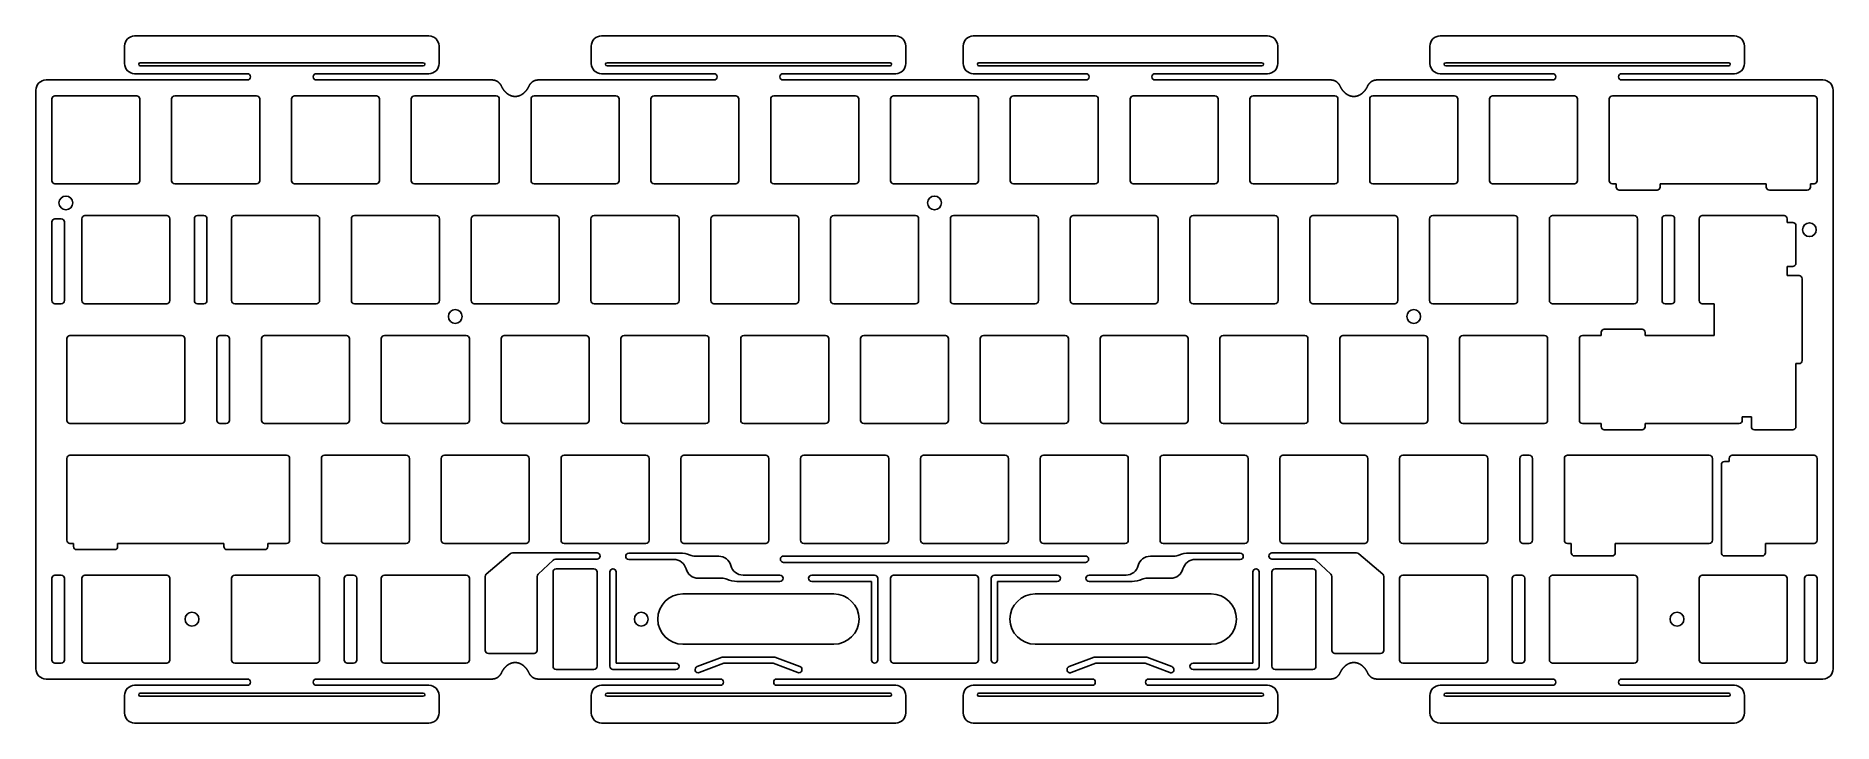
# Model space of a CAD drawing. Extents: x -1 to 285, y -102 to 8.
import ezdxf

# ---------------------------------------------------------------- set-up
doc = ezdxf.new("R2010")
doc.units = 0
doc.layers.add('BLACK', color=7, linetype='CONTINUOUS')

msp = doc.modelspace()

# ---------------------------------------------------------------- linework, layer by layer
at = {"layer": 'BLACK', "linetype": 'CONTINUOUS'}
for p, q in [((13.570082, 5.925), (13.570082, 3.125)), ((61.9701, 7.525), (15.162303, 7.525)), ((63.570082, 3.125), (63.570082, 5.932589)), ((87.779918, 5.925), (87.779918, 3.117411)), ((136.1799, 7.525), (89.379918, 7.525)), ((137.779918, 3.125), (137.779918, 5.925)), ((146.920082, 5.925), (146.920082, 3.125)), ((195.3201, 7.525), (148.512303, 7.525)), ((196.920082, 3.125), (196.920082, 5.932589)), ((221.129918, 5.925), (221.129918, 3.117411)), ((269.5299, 7.525), (222.729918, 7.525)), ((271.129918, 3.125), (271.129918, 5.925)), ((16.0701, 3.275), (61.0701, 3.275)), ((90.2799, 3.275), (135.2799, 3.275)), ((149.4201, 3.275), (194.4201, 3.275)), ((268.6299, 3.275), (223.6299, 3.275)), ((33.0701, 0.525), (1.075, 0.525)), ((15.1701, 1.525), (33.0701, 1.525)), ((61.0701, 2.775), (16.0701, 2.775)), ((44.0701, 1.525), (61.970082, 1.525)), ((72.009025, 0.525), (44.0701, 0.525)), ((72.009025, 0.525), (72.020337, 0.52496)), ((72.020337, 0.52496), (72.031648, 0.52484)), ((72.031648, 0.52484), (72.042958, 0.52464)), ((72.042958, 0.52464), (72.054266, 0.52436)), ((72.054266, 0.52436), (72.065572, 0.524)), ((72.065572, 0.524), (72.076876, 0.523561)), ((72.076876, 0.523561), (72.088176, 0.523041)), ((72.088176, 0.523041), (72.099472, 0.522441)), ((72.099472, 0.522441), (72.110763, 0.521762)), ((72.110763, 0.521762), (72.12205, 0.521003)), ((72.12205, 0.521003), (72.133331, 0.520164)), ((72.133331, 0.520164), (72.144606, 0.519245)), ((72.144606, 0.519245), (72.155874, 0.518247)), ((72.155874, 0.518247), (72.167135, 0.517168)), ((72.167135, 0.517168), (72.178389, 0.516011)), ((72.178389, 0.516011), (72.189634, 0.514773)), ((72.189634, 0.514773), (72.20087, 0.513457)), ((72.20087, 0.513457), (72.212096, 0.51206)), ((72.212096, 0.51206), (72.223313, 0.510585)), ((72.223313, 0.510585), (72.234519, 0.50903)), ((72.234519, 0.50903), (72.245714, 0.507396)), ((72.245714, 0.507396), (72.256897, 0.505683)), ((72.256897, 0.505683), (72.268067, 0.503891)), ((72.268067, 0.503891), (72.279225, 0.502019)), ((72.279225, 0.502019), (72.29037, 0.500069)), ((72.29037, 0.500069), (72.3015, 0.49804)), ((72.3015, 0.49804), (72.312616, 0.495933)), ((72.312616, 0.495933), (72.323717, 0.493747)), ((72.323717, 0.493747), (72.329262, 0.492625)), ((72.329262, 0.492625), (72.334802, 0.491482)), ((72.334802, 0.491482), (72.340339, 0.490321)), ((72.340339, 0.490321), (72.345871, 0.48914)), ((72.345871, 0.48914), (72.351399, 0.487939)), ((72.351399, 0.487939), (72.356923, 0.486719)), ((72.356923, 0.486719), (72.362443, 0.485479)), ((72.362443, 0.485479), (72.367958, 0.484219)), ((72.367958, 0.484219), (72.373469, 0.482941)), ((72.373469, 0.482941), (72.378975, 0.481642)), ((72.378975, 0.481642), (72.384477, 0.480325)), ((72.384477, 0.480325), (72.389974, 0.478987)), ((72.389974, 0.478987), (72.395466, 0.477631)), ((72.395466, 0.477631), (72.400953, 0.476255)), ((72.400953, 0.476255), (72.406435, 0.474859)), ((72.406435, 0.474859), (72.411913, 0.473444)), ((72.411913, 0.473444), (72.417385, 0.47201)), ((72.417385, 0.47201), (72.422853, 0.470557)), ((72.422853, 0.470557), (72.428315, 0.469084)), ((72.428315, 0.469084), (72.433772, 0.467592)), ((72.433772, 0.467592), (72.439223, 0.46608)), ((72.439223, 0.46608), (72.44467, 0.46455)), ((72.44467, 0.46455), (72.45011, 0.463)), ((72.45011, 0.463), (72.455546, 0.461431)), ((72.455546, 0.461431), (72.460975, 0.459842)), ((72.460975, 0.459842), (72.466399, 0.458235)), ((72.466399, 0.458235), (72.471818, 0.456608)), ((72.471818, 0.456608), (72.47723, 0.454962)), ((72.47723, 0.454962), (72.482637, 0.453297)), ((72.482637, 0.453297), (72.488038, 0.451613)), ((72.488038, 0.451613), (72.493432, 0.44991)), ((72.493432, 0.44991), (72.498821, 0.448187)), ((72.498821, 0.448187), (72.504204, 0.446446)), ((72.504204, 0.446446), (72.509581, 0.444686)), ((72.509581, 0.444686), (72.51495, 0.442906)), ((72.51495, 0.442906), (72.520315, 0.441108)), ((72.520315, 0.441108), (72.525672, 0.439291)), ((72.525672, 0.439291), (72.531023, 0.437454)), ((72.531023, 0.437454), (72.536367, 0.435599)), ((72.536367, 0.435599), (72.541706, 0.433725)), ((72.541706, 0.433725), (72.547037, 0.431832)), ((72.547037, 0.431832), (72.552362, 0.42992)), ((72.552362, 0.42992), (72.557679, 0.42799)), ((72.557679, 0.42799), (72.562991, 0.42604)), ((72.562991, 0.42604), (72.568294, 0.424072)), ((72.568294, 0.424072), (72.573592, 0.422085)), ((72.573592, 0.422085), (72.578881, 0.42008)), ((72.578881, 0.42008), (72.584165, 0.418055)), ((72.584165, 0.418055), (72.58944, 0.416013)), ((72.58944, 0.416013), (72.594709, 0.413951)), ((72.594709, 0.413951), (72.59997, 0.411871)), ((72.59997, 0.411871), (72.605224, 0.409772)), ((72.605224, 0.409772), (72.610471, 0.407654)), ((72.610471, 0.407654), (72.61571, 0.405518)), ((72.61571, 0.405518), (72.616466, 0.405208)), ((72.616466, 0.405208), (72.626916, 0.400876)), ((72.626916, 0.400876), (72.637334, 0.396471)), ((72.637334, 0.396471), (72.647722, 0.391992)), ((72.647722, 0.391992), (72.658077, 0.38744)), ((72.658077, 0.38744), (72.6684, 0.382815)), ((72.6684, 0.382815), (72.67869, 0.378117)), ((72.67869, 0.378117), (72.688947, 0.373346)), ((72.688947, 0.373346), (72.69917, 0.368503)), ((72.69917, 0.368503), (72.709358, 0.363587)), ((72.709358, 0.363587), (72.719511, 0.3586)), ((72.719511, 0.3586), (72.729629, 0.353541)), ((72.729629, 0.353541), (72.739711, 0.34841)), ((72.739711, 0.34841), (72.749757, 0.343209)), ((72.749757, 0.343209), (72.759766, 0.337936)), ((72.759766, 0.337936), (72.769737, 0.332592)), ((72.769737, 0.332592), (72.77967, 0.327179)), ((72.77967, 0.327179), (72.789565, 0.321695)), ((72.789565, 0.321695), (72.799421, 0.316141)), ((72.799421, 0.316141), (72.809238, 0.310517)), ((72.809238, 0.310517), (72.819014, 0.304824)), ((72.819014, 0.304824), (72.828751, 0.299063)), ((72.828751, 0.299063), (72.838446, 0.293232)), ((72.838446, 0.293232), (72.8481, 0.287333)), ((72.8481, 0.287333), (72.857712, 0.281366)), ((72.857712, 0.281366), (72.867282, 0.275331)), ((72.867282, 0.275331), (72.876809, 0.269228)), ((72.876809, 0.269228), (72.886292, 0.263058)), ((72.886292, 0.263058), (72.895732, 0.256821)), ((72.895732, 0.256821), (72.900436, 0.253678)), ((72.900436, 0.253678), (72.905128, 0.250518)), ((72.905128, 0.250518), (72.909809, 0.247341)), ((72.909809, 0.247341), (72.914479, 0.244148)), ((72.914479, 0.244148), (72.919137, 0.240939)), ((72.919137, 0.240939), (72.923784, 0.237712)), ((72.923784, 0.237712), (72.92842, 0.23447)), ((72.92842, 0.23447), (72.933044, 0.231211)), ((72.933044, 0.231211), (72.937656, 0.227936)), ((72.937656, 0.227936), (72.942258, 0.224644)), ((72.942258, 0.224644), (72.946847, 0.221337)), ((72.946847, 0.221337), (72.951425, 0.218012)), ((72.951425, 0.218012), (72.95599, 0.214672)), ((72.95599, 0.214672), (72.960545, 0.211316)), ((72.960545, 0.211316), (72.965087, 0.207944)), ((72.965087, 0.207944), (72.969617, 0.204555)), ((72.969617, 0.204555), (72.974135, 0.201151)), ((72.974135, 0.201151), (72.978641, 0.19773)), ((72.978641, 0.19773), (72.983135, 0.194294)), ((72.983135, 0.194294), (72.987617, 0.190842)), ((72.987617, 0.190842), (72.992087, 0.187374)), ((72.992087, 0.187374), (72.996544, 0.18389)), ((72.996544, 0.18389), (73.000989, 0.180391)), ((73.000989, 0.180391), (73.005422, 0.176876)), ((73.005422, 0.176876), (73.009842, 0.173345)), ((73.009842, 0.173345), (73.01425, 0.169798)), ((73.01425, 0.169798), (73.018645, 0.166236)), ((73.018645, 0.166236), (73.023027, 0.162659)), ((73.023027, 0.162659), (73.027397, 0.159066)), ((73.027397, 0.159066), (73.031754, 0.155457)), ((73.031754, 0.155457), (73.036098, 0.151833)), ((73.036098, 0.151833), (73.04043, 0.148194)), ((73.04043, 0.148194), (73.044748, 0.14454)), ((73.044748, 0.14454), (73.049054, 0.14087)), ((73.049054, 0.14087), (73.053346, 0.137185)), ((73.053346, 0.137185), (73.057626, 0.133485)), ((73.057626, 0.133485), (73.061892, 0.12977)), ((73.061892, 0.12977), (73.066146, 0.126039)), ((73.066146, 0.126039), (73.070386, 0.122294)), ((73.070386, 0.122294), (73.074613, 0.118534)), ((73.074613, 0.118534), (73.078826, 0.114759)), ((73.078826, 0.114759), (73.083026, 0.110968)), ((73.083026, 0.110968), (73.087213, 0.107164)), ((73.087213, 0.107164), (73.091387, 0.103344)), ((73.091387, 0.103344), (73.095546, 0.099509)), ((73.095546, 0.099509), (73.099692, 0.09566)), ((73.099692, 0.09566), (73.103825, 0.091796)), ((73.103825, 0.091796), (73.107944, 0.087918)), ((73.107944, 0.087918), (73.112049, 0.084025)), ((73.112049, 0.084025), (73.11614, 0.080117)), ((73.11614, 0.080117), (73.120218, 0.076195)), ((73.120218, 0.076195), (73.124282, 0.072259)), ((73.124282, 0.072259), (73.128331, 0.068308)), ((73.128331, 0.068308), (73.132367, 0.064343)), ((73.132367, 0.064343), (73.132948, 0.06377)), ((73.132948, 0.06377), (73.140971, 0.055796)), ((73.140971, 0.055796), (73.148937, 0.047765)), ((73.148937, 0.047765), (73.156846, 0.039678)), ((73.156846, 0.039678), (73.164698, 0.031535)), ((73.164698, 0.031535), (73.172493, 0.023337)), ((73.172493, 0.023337), (73.180229, 0.015083)), ((73.180229, 0.015083), (73.187906, 0.006776)), ((73.187906, 0.006776), (73.195525, -0.001586)), ((78.154655, -0.001387), (78.158458, 0.002801)), ((78.158458, 0.002801), (78.162277, 0.006975)), ((78.162277, 0.006975), (78.16611, 0.011136)), ((78.16611, 0.011136), (78.169958, 0.015284)), ((78.169958, 0.015284), (78.17382, 0.019417)), ((78.17382, 0.019417), (78.177697, 0.023537)), ((78.177697, 0.023537), (78.181588, 0.027644)), ((78.181588, 0.027644), (78.185495, 0.031736)), ((78.185495, 0.031736), (78.189415, 0.035815)), ((78.189415, 0.035815), (78.19335, 0.03988)), ((78.19335, 0.03988), (78.197299, 0.043931)), ((78.197299, 0.043931), (78.201263, 0.047968)), ((78.201263, 0.047968), (78.205241, 0.051991)), ((78.205241, 0.051991), (78.209233, 0.056)), ((78.209233, 0.056), (78.213239, 0.059994)), ((78.213239, 0.059994), (78.21726, 0.063975)), ((78.21726, 0.063975), (78.221294, 0.067941)), ((78.221294, 0.067941), (78.225343, 0.071894)), ((78.225343, 0.071894), (78.229405, 0.075831)), ((78.229405, 0.075831), (78.233481, 0.079755)), ((78.233481, 0.079755), (78.237571, 0.083664)), ((78.237571, 0.083664), (78.241676, 0.087558)), ((78.241676, 0.087558), (78.242269, 0.088119)), ((78.242269, 0.088119), (78.25052, 0.095858)), ((78.25052, 0.095858), (78.258825, 0.103538)), ((78.258825, 0.103538), (78.267184, 0.111159)), ((78.267184, 0.111159), (78.275597, 0.118721)), ((78.275597, 0.118721), (78.284063, 0.126223)), ((78.284063, 0.126223), (78.292582, 0.133665)), ((78.292582, 0.133665), (78.301153, 0.141047)), ((78.301153, 0.141047), (78.309776, 0.148368)), ((78.309776, 0.148368), (78.318451, 0.155628)), ((78.318451, 0.155628), (78.327178, 0.162827)), ((78.327178, 0.162827), (78.335955, 0.169963)), ((78.335955, 0.169963), (78.344782, 0.177038)), ((78.344782, 0.177038), (78.353659, 0.18405)), ((78.353659, 0.18405), (78.362586, 0.190999)), ((78.362586, 0.190999), (78.371561, 0.197885)), ((78.371561, 0.197885), (78.380585, 0.204707)), ((78.380585, 0.204707), (78.389658, 0.211466)), ((78.389658, 0.211466), (78.398778, 0.21816)), ((78.398778, 0.21816), (78.407945, 0.22479)), ((78.407945, 0.22479), (78.417159, 0.231354)), ((78.417159, 0.231354), (78.426419, 0.237854)), ((78.426419, 0.237854), (78.435725, 0.244288)), ((78.435725, 0.244288), (78.445076, 0.250656)), ((78.445076, 0.250656), (78.454472, 0.256957)), ((78.454472, 0.256957), (78.463913, 0.263193)), ((78.463913, 0.263193), (78.473397, 0.269361)), ((78.473397, 0.269361), (78.482925, 0.275462)), ((78.482925, 0.275462), (78.492496, 0.281496)), ((78.492496, 0.281496), (78.497297, 0.284487)), ((78.497297, 0.284487), (78.502109, 0.287462)), ((78.502109, 0.287462), (78.506932, 0.290419)), ((78.506932, 0.290419), (78.511765, 0.29336)), ((78.511765, 0.29336), (78.516608, 0.296283)), ((78.516608, 0.296283), (78.521462, 0.299189)), ((78.521462, 0.299189), (78.526325, 0.302078)), ((78.526325, 0.302078), (78.531199, 0.30495)), ((78.531199, 0.30495), (78.536084, 0.307804)), ((78.536084, 0.307804), (78.540978, 0.310642)), ((78.540978, 0.310642), (78.545882, 0.313461)), ((78.545882, 0.313461), (78.550796, 0.316264)), ((78.550796, 0.316264), (78.55572, 0.319049)), ((78.55572, 0.319049), (78.560654, 0.321817)), ((78.560654, 0.321817), (78.565598, 0.324567)), ((78.565598, 0.324567), (78.570551, 0.3273)), ((78.570551, 0.3273), (78.575514, 0.330015)), ((78.575514, 0.330015), (78.580487, 0.332713)), ((78.580487, 0.332713), (78.585469, 0.335393)), ((78.585469, 0.335393), (78.590461, 0.338056)), ((78.590461, 0.338056), (78.595461, 0.3407)), ((78.595461, 0.3407), (78.600472, 0.343328)), ((78.600472, 0.343328), (78.605491, 0.345937)), ((78.605491, 0.345937), (78.61052, 0.348529)), ((78.61052, 0.348529), (78.615558, 0.351102)), ((78.615558, 0.351102), (78.620605, 0.353659)), ((78.620605, 0.353659), (78.62566, 0.356197)), ((78.62566, 0.356197), (78.630726, 0.358717)), ((78.630726, 0.358717), (78.635799, 0.361219)), ((78.635799, 0.361219), (78.640882, 0.363704)), ((78.640882, 0.363704), (78.645973, 0.36617)), ((78.645973, 0.36617), (78.651073, 0.368619)), ((78.651073, 0.368619), (78.656182, 0.371049)), ((78.656182, 0.371049), (78.661299, 0.373461)), ((78.661299, 0.373461), (78.666425, 0.375855)), ((78.666425, 0.375855), (78.671559, 0.378231)), ((78.671559, 0.378231), (78.676702, 0.380589)), ((78.676702, 0.380589), (78.681853, 0.382929)), ((78.681853, 0.382929), (78.687012, 0.38525)), ((78.687012, 0.38525), (78.692179, 0.387554)), ((78.692179, 0.387554), (78.697354, 0.389838)), ((78.697354, 0.389838), (78.702538, 0.392105)), ((78.702538, 0.392105), (78.707729, 0.394353)), ((78.707729, 0.394353), (78.712929, 0.396583)), ((78.712929, 0.396583), (78.718136, 0.398795)), ((78.718136, 0.398795), (78.723352, 0.400988)), ((78.723352, 0.400988), (78.728574, 0.403162)), ((78.728574, 0.403162), (78.733805, 0.405319)), ((78.733805, 0.405319), (78.739043, 0.407456)), ((78.739043, 0.407456), (78.744289, 0.409576)), ((78.744289, 0.409576), (78.749542, 0.411676)), ((78.749542, 0.411676), (78.754803, 0.413758)), ((78.754803, 0.413758), (78.760071, 0.415822)), ((78.760071, 0.415822), (78.765346, 0.417867)), ((78.765346, 0.417867), (78.766108, 0.41816)), ((78.766108, 0.41816), (78.776679, 0.422187)), ((78.776679, 0.422187), (78.787278, 0.426139)), ((78.787278, 0.426139), (78.797904, 0.430016)), ((78.797904, 0.430016), (78.808558, 0.433818)), ((78.808558, 0.433818), (78.819239, 0.437544)), ((78.819239, 0.437544), (78.829945, 0.441195)), ((78.829945, 0.441195), (78.840678, 0.44477)), ((78.840678, 0.44477), (78.851435, 0.448269)), ((78.851435, 0.448269), (78.862217, 0.451692)), ((78.862217, 0.451692), (78.873023, 0.455039)), ((78.873023, 0.455039), (78.883852, 0.458309)), ((78.883852, 0.458309), (78.894704, 0.461503)), ((78.894704, 0.461503), (78.905579, 0.46462)), ((78.905579, 0.46462), (78.916476, 0.46766)), ((78.916476, 0.46766), (78.927394, 0.470623)), ((78.927394, 0.470623), (78.938332, 0.473508)), ((78.938332, 0.473508), (78.949291, 0.476316)), ((78.949291, 0.476316), (78.96027, 0.479047)), ((78.96027, 0.479047), (78.971268, 0.4817)), ((78.971268, 0.4817), (78.982284, 0.484275)), ((78.982284, 0.484275), (78.993318, 0.486773)), ((78.993318, 0.486773), (79.00437, 0.489192)), ((79.00437, 0.489192), (79.015439, 0.491533)), ((79.015439, 0.491533), (79.026524, 0.493795)), ((79.026524, 0.493795), (79.037625, 0.49598)), ((79.037625, 0.49598), (79.048741, 0.498085)), ((79.048741, 0.498085), (79.054305, 0.499109)), ((79.054305, 0.499109), (79.059872, 0.500113)), ((79.059872, 0.500113), (79.065443, 0.501097)), ((79.065443, 0.501097), (79.071017, 0.502061)), ((79.071017, 0.502061), (79.076595, 0.503006)), ((79.076595, 0.503006), (79.082176, 0.503931)), ((79.082176, 0.503931), (79.08776, 0.504836)), ((79.08776, 0.504836), (79.093347, 0.505721)), ((79.093347, 0.505721), (79.098938, 0.506587)), ((79.098938, 0.506587), (79.104531, 0.507433)), ((79.104531, 0.507433), (79.110128, 0.508259)), ((79.110128, 0.508259), (79.115727, 0.509065)), ((79.115727, 0.509065), (79.121329, 0.509852)), ((79.121329, 0.509852), (79.126934, 0.510618)), ((79.126934, 0.510618), (79.132542, 0.511365)), ((79.132542, 0.511365), (79.138152, 0.512092)), ((79.138152, 0.512092), (79.143765, 0.512799)), ((79.143765, 0.512799), (79.14938, 0.513487)), ((79.14938, 0.513487), (79.154998, 0.514154)), ((79.154998, 0.514154), (79.160618, 0.514802)), ((79.160618, 0.514802), (79.16624, 0.51543)), ((79.16624, 0.51543), (79.171865, 0.516038)), ((79.171865, 0.516038), (79.177491, 0.516626)), ((79.177491, 0.516626), (79.18312, 0.517194)), ((79.18312, 0.517194), (79.188751, 0.517742)), ((79.188751, 0.517742), (79.194383, 0.51827)), ((79.194383, 0.51827), (79.200018, 0.518779)), ((79.200018, 0.518779), (79.205654, 0.519267)), ((79.205654, 0.519267), (79.211292, 0.519736)), ((79.211292, 0.519736), (79.216931, 0.520184)), ((79.216931, 0.520184), (79.222572, 0.520613)), ((79.222572, 0.520613), (79.228215, 0.521022)), ((79.228215, 0.521022), (79.233859, 0.52141)), ((79.233859, 0.52141), (79.239504, 0.521779)), ((79.239504, 0.521779), (79.24515, 0.522128)), ((79.24515, 0.522128), (79.250798, 0.522457)), ((79.250798, 0.522457), (79.256447, 0.522766)), ((79.256447, 0.522766), (79.262097, 0.523055)), ((79.262097, 0.523055), (79.267748, 0.523323)), ((79.267748, 0.523323), (79.2734, 0.523572)), ((79.2734, 0.523572), (79.279053, 0.523801)), ((79.279053, 0.523801), (79.284707, 0.52401)), ((79.284707, 0.52401), (79.290361, 0.524199)), ((79.290361, 0.524199), (79.296016, 0.524368)), ((79.296016, 0.524368), (79.301671, 0.524517)), ((79.301671, 0.524517), (79.307328, 0.524646)), ((79.307328, 0.524646), (79.312984, 0.524755)), ((79.312984, 0.524755), (79.318641, 0.524844)), ((79.318641, 0.524844), (79.324298, 0.524913)), ((79.324298, 0.524913), (79.329956, 0.524962)), ((79.329956, 0.524962), (79.340975, 0.525)), ((107.2799, 0.525), (79.340975, 0.525)), ((89.3799, 1.525), (107.2799, 1.525)), ((135.2799, 2.775), (90.2799, 2.775)), ((118.2799, 1.525), (136.187275, 1.525)), ((166.4201, 0.525), (118.2799, 0.525)), ((148.5201, 1.525), (166.4201, 1.525)), ((194.4201, 2.775), (149.4201, 2.775)), ((177.4201, 1.525), (195.320082, 1.525)), ((205.359025, 0.525), (177.4201, 0.525)), ((205.359025, 0.525), (205.370337, 0.52496)), ((205.370337, 0.52496), (205.381648, 0.52484)), ((205.381648, 0.52484), (205.392958, 0.52464)), ((205.392958, 0.52464), (205.404266, 0.52436)), ((205.404266, 0.52436), (205.415572, 0.524)), ((205.415572, 0.524), (205.426876, 0.523561)), ((205.426876, 0.523561), (205.438176, 0.523041)), ((205.438176, 0.523041), (205.449472, 0.522441)), ((205.449472, 0.522441), (205.460763, 0.521762)), ((205.460763, 0.521762), (205.47205, 0.521003)), ((205.47205, 0.521003), (205.483331, 0.520164)), ((205.483331, 0.520164), (205.494606, 0.519245)), ((205.494606, 0.519245), (205.505874, 0.518247)), ((205.505874, 0.518247), (205.517135, 0.517168)), ((205.517135, 0.517168), (205.528389, 0.516011)), ((205.528389, 0.516011), (205.539634, 0.514773)), ((205.539634, 0.514773), (205.55087, 0.513457)), ((205.55087, 0.513457), (205.562096, 0.51206)), ((205.562096, 0.51206), (205.573313, 0.510585)), ((205.573313, 0.510585), (205.584519, 0.50903)), ((205.584519, 0.50903), (205.595714, 0.507396)), ((205.595714, 0.507396), (205.606897, 0.505683)), ((205.606897, 0.505683), (205.618067, 0.503891)), ((205.618067, 0.503891), (205.629225, 0.502019)), ((205.629225, 0.502019), (205.64037, 0.500069)), ((205.64037, 0.500069), (205.6515, 0.49804)), ((205.6515, 0.49804), (205.662616, 0.495933)), ((205.662616, 0.495933), (205.673717, 0.493747)), ((205.673717, 0.493747), (205.679262, 0.492625)), ((205.679262, 0.492625), (205.684802, 0.491482)), ((205.684802, 0.491482), (205.690339, 0.490321)), ((205.690339, 0.490321), (205.695871, 0.48914)), ((205.695871, 0.48914), (205.701399, 0.487939)), ((205.701399, 0.487939), (205.706923, 0.486719)), ((205.706923, 0.486719), (205.712443, 0.485479)), ((205.712443, 0.485479), (205.717958, 0.484219)), ((205.717958, 0.484219), (205.723469, 0.482941)), ((205.723469, 0.482941), (205.728975, 0.481642)), ((205.728975, 0.481642), (205.734477, 0.480325)), ((205.734477, 0.480325), (205.739974, 0.478987)), ((205.739974, 0.478987), (205.745466, 0.477631)), ((205.745466, 0.477631), (205.750953, 0.476255)), ((205.750953, 0.476255), (205.756435, 0.474859)), ((205.756435, 0.474859), (205.761913, 0.473444)), ((205.761913, 0.473444), (205.767385, 0.47201)), ((205.767385, 0.47201), (205.772853, 0.470557)), ((205.772853, 0.470557), (205.778315, 0.469084)), ((205.778315, 0.469084), (205.783772, 0.467592)), ((205.783772, 0.467592), (205.789223, 0.46608)), ((205.789223, 0.46608), (205.79467, 0.46455)), ((205.79467, 0.46455), (205.80011, 0.463)), ((205.80011, 0.463), (205.805546, 0.461431)), ((205.805546, 0.461431), (205.810975, 0.459842)), ((205.810975, 0.459842), (205.816399, 0.458235)), ((205.816399, 0.458235), (205.821818, 0.456608)), ((205.821818, 0.456608), (205.82723, 0.454962)), ((205.82723, 0.454962), (205.832637, 0.453297)), ((205.832637, 0.453297), (205.838038, 0.451613)), ((205.838038, 0.451613), (205.843432, 0.44991)), ((205.843432, 0.44991), (205.848821, 0.448187)), ((205.848821, 0.448187), (205.854204, 0.446446)), ((205.854204, 0.446446), (205.859581, 0.444686)), ((205.859581, 0.444686), (205.86495, 0.442906)), ((205.86495, 0.442906), (205.870315, 0.441108)), ((205.870315, 0.441108), (205.875672, 0.439291)), ((205.875672, 0.439291), (205.881023, 0.437454)), ((205.881023, 0.437454), (205.886367, 0.435599)), ((205.886367, 0.435599), (205.891706, 0.433725)), ((205.891706, 0.433725), (205.897037, 0.431832)), ((205.897037, 0.431832), (205.902362, 0.42992)), ((205.902362, 0.42992), (205.907679, 0.42799)), ((205.907679, 0.42799), (205.912991, 0.42604)), ((205.912991, 0.42604), (205.918294, 0.424072)), ((205.918294, 0.424072), (205.923592, 0.422085)), ((205.923592, 0.422085), (205.928881, 0.42008)), ((205.928881, 0.42008), (205.934165, 0.418055)), ((205.934165, 0.418055), (205.93944, 0.416013)), ((205.93944, 0.416013), (205.944709, 0.413951)), ((205.944709, 0.413951), (205.94997, 0.411871)), ((205.94997, 0.411871), (205.955224, 0.409772)), ((205.955224, 0.409772), (205.960471, 0.407654)), ((205.960471, 0.407654), (205.96571, 0.405518)), ((205.96571, 0.405518), (205.966466, 0.405208)), ((205.966466, 0.405208), (205.976916, 0.400876)), ((205.976916, 0.400876), (205.987334, 0.396471)), ((205.987334, 0.396471), (205.997722, 0.391992)), ((205.997722, 0.391992), (206.008077, 0.38744)), ((206.008077, 0.38744), (206.0184, 0.382815)), ((206.0184, 0.382815), (206.02869, 0.378117)), ((206.02869, 0.378117), (206.038947, 0.373346)), ((206.038947, 0.373346), (206.04917, 0.368503)), ((206.04917, 0.368503), (206.059358, 0.363587)), ((206.059358, 0.363587), (206.069511, 0.3586)), ((206.069511, 0.3586), (206.079629, 0.353541)), ((206.079629, 0.353541), (206.089711, 0.34841)), ((206.089711, 0.34841), (206.099757, 0.343209)), ((206.099757, 0.343209), (206.109766, 0.337936)), ((206.109766, 0.337936), (206.119737, 0.332592)), ((206.119737, 0.332592), (206.12967, 0.327179)), ((206.12967, 0.327179), (206.139565, 0.321695)), ((206.139565, 0.321695), (206.149421, 0.316141)), ((206.149421, 0.316141), (206.159238, 0.310517)), ((206.159238, 0.310517), (206.169014, 0.304824)), ((206.169014, 0.304824), (206.178751, 0.299063)), ((206.178751, 0.299063), (206.188446, 0.293232)), ((206.188446, 0.293232), (206.1981, 0.287333)), ((206.1981, 0.287333), (206.207712, 0.281366)), ((206.207712, 0.281366), (206.217282, 0.275331)), ((206.217282, 0.275331), (206.226809, 0.269228)), ((206.226809, 0.269228), (206.236292, 0.263058)), ((206.236292, 0.263058), (206.245732, 0.256821)), ((206.245732, 0.256821), (206.250436, 0.253678)), ((206.250436, 0.253678), (206.255128, 0.250518)), ((206.255128, 0.250518), (206.259809, 0.247341)), ((206.259809, 0.247341), (206.264479, 0.244148)), ((206.264479, 0.244148), (206.269137, 0.240939)), ((206.269137, 0.240939), (206.273784, 0.237712)), ((206.273784, 0.237712), (206.27842, 0.23447)), ((206.27842, 0.23447), (206.283044, 0.231211)), ((206.283044, 0.231211), (206.287656, 0.227936)), ((206.287656, 0.227936), (206.292258, 0.224644)), ((206.292258, 0.224644), (206.296847, 0.221337)), ((206.296847, 0.221337), (206.301425, 0.218012)), ((206.301425, 0.218012), (206.30599, 0.214672)), ((206.30599, 0.214672), (206.310545, 0.211316)), ((206.310545, 0.211316), (206.315087, 0.207944)), ((206.315087, 0.207944), (206.319617, 0.204555)), ((206.319617, 0.204555), (206.324135, 0.201151)), ((206.324135, 0.201151), (206.328641, 0.19773)), ((206.328641, 0.19773), (206.333135, 0.194294)), ((206.333135, 0.194294), (206.337617, 0.190842)), ((206.337617, 0.190842), (206.342087, 0.187374)), ((206.342087, 0.187374), (206.346544, 0.18389)), ((206.346544, 0.18389), (206.350989, 0.180391)), ((206.350989, 0.180391), (206.355422, 0.176876)), ((206.355422, 0.176876), (206.359842, 0.173345)), ((206.359842, 0.173345), (206.36425, 0.169798)), ((206.36425, 0.169798), (206.368645, 0.166236)), ((206.368645, 0.166236), (206.373027, 0.162659)), ((206.373027, 0.162659), (206.377397, 0.159066)), ((206.377397, 0.159066), (206.381754, 0.155457)), ((206.381754, 0.155457), (206.386098, 0.151833)), ((206.386098, 0.151833), (206.39043, 0.148194)), ((206.39043, 0.148194), (206.394748, 0.14454)), ((206.394748, 0.14454), (206.399054, 0.14087)), ((206.399054, 0.14087), (206.403346, 0.137185)), ((206.403346, 0.137185), (206.407626, 0.133485)), ((206.407626, 0.133485), (206.411892, 0.12977)), ((206.411892, 0.12977), (206.416146, 0.126039)), ((206.416146, 0.126039), (206.420386, 0.122294)), ((206.420386, 0.122294), (206.424613, 0.118534)), ((206.424613, 0.118534), (206.428826, 0.114759)), ((206.428826, 0.114759), (206.433026, 0.110968)), ((206.433026, 0.110968), (206.437213, 0.107164)), ((206.437213, 0.107164), (206.441387, 0.103344)), ((206.441387, 0.103344), (206.445546, 0.099509)), ((206.445546, 0.099509), (206.449692, 0.09566)), ((206.449692, 0.09566), (206.453825, 0.091796)), ((206.453825, 0.091796), (206.457944, 0.087918)), ((206.457944, 0.087918), (206.462049, 0.084025)), ((206.462049, 0.084025), (206.46614, 0.080117)), ((206.46614, 0.080117), (206.470218, 0.076195)), ((206.470218, 0.076195), (206.474282, 0.072259)), ((206.474282, 0.072259), (206.478331, 0.068308)), ((206.478331, 0.068308), (206.482367, 0.064343)), ((206.482367, 0.064343), (206.482948, 0.06377)), ((206.482948, 0.06377), (206.490971, 0.055796)), ((206.490971, 0.055796), (206.498937, 0.047765)), ((206.498937, 0.047765), (206.506846, 0.039678)), ((206.506846, 0.039678), (206.514698, 0.031535)), ((206.514698, 0.031535), (206.522493, 0.023337)), ((206.522493, 0.023337), (206.530229, 0.015083)), ((206.530229, 0.015083), (206.537906, 0.006776)), ((206.537906, 0.006776), (206.545525, -0.001586)), ((211.504655, -0.001387), (211.508458, 0.002801)), ((211.508458, 0.002801), (211.512277, 0.006975)), ((211.512277, 0.006975), (211.51611, 0.011136)), ((211.51611, 0.011136), (211.519958, 0.015284)), ((211.519958, 0.015284), (211.52382, 0.019417)), ((211.52382, 0.019417), (211.527697, 0.023537)), ((211.527697, 0.023537), (211.531588, 0.027644)), ((211.531588, 0.027644), (211.535495, 0.031736)), ((211.535495, 0.031736), (211.539415, 0.035815)), ((211.539415, 0.035815), (211.54335, 0.03988)), ((211.54335, 0.03988), (211.547299, 0.043931)), ((211.547299, 0.043931), (211.551263, 0.047968)), ((211.551263, 0.047968), (211.555241, 0.051991)), ((211.555241, 0.051991), (211.559233, 0.056)), ((211.559233, 0.056), (211.563239, 0.059994)), ((211.563239, 0.059994), (211.56726, 0.063975)), ((211.56726, 0.063975), (211.571294, 0.067941)), ((211.571294, 0.067941), (211.575343, 0.071894)), ((211.575343, 0.071894), (211.579405, 0.075831)), ((211.579405, 0.075831), (211.583481, 0.079755)), ((211.583481, 0.079755), (211.587571, 0.083664)), ((211.587571, 0.083664), (211.591676, 0.087558)), ((211.591676, 0.087558), (211.592269, 0.088119)), ((211.592269, 0.088119), (211.60052, 0.095858)), ((211.60052, 0.095858), (211.608825, 0.103538)), ((211.608825, 0.103538), (211.617184, 0.111159)), ((211.617184, 0.111159), (211.625597, 0.118721)), ((211.625597, 0.118721), (211.634063, 0.126223)), ((211.634063, 0.126223), (211.642582, 0.133665)), ((211.642582, 0.133665), (211.651153, 0.141047)), ((211.651153, 0.141047), (211.659776, 0.148368)), ((211.659776, 0.148368), (211.668451, 0.155628)), ((211.668451, 0.155628), (211.677178, 0.162827)), ((211.677178, 0.162827), (211.685955, 0.169963)), ((211.685955, 0.169963), (211.694782, 0.177038)), ((211.694782, 0.177038), (211.703659, 0.18405)), ((211.703659, 0.18405), (211.712586, 0.190999)), ((211.712586, 0.190999), (211.721561, 0.197885)), ((211.721561, 0.197885), (211.730585, 0.204707)), ((211.730585, 0.204707), (211.739658, 0.211466)), ((211.739658, 0.211466), (211.748778, 0.21816)), ((211.748778, 0.21816), (211.757945, 0.22479)), ((211.757945, 0.22479), (211.767159, 0.231354)), ((211.767159, 0.231354), (211.776419, 0.237854)), ((211.776419, 0.237854), (211.785725, 0.244288)), ((211.785725, 0.244288), (211.795076, 0.250656)), ((211.795076, 0.250656), (211.804472, 0.256957)), ((211.804472, 0.256957), (211.813913, 0.263193)), ((211.813913, 0.263193), (211.823397, 0.269361)), ((211.823397, 0.269361), (211.832925, 0.275462)), ((211.832925, 0.275462), (211.842496, 0.281496)), ((211.842496, 0.281496), (211.847297, 0.284487)), ((211.847297, 0.284487), (211.852109, 0.287462)), ((211.852109, 0.287462), (211.856932, 0.290419)), ((211.856932, 0.290419), (211.861765, 0.29336)), ((211.861765, 0.29336), (211.866608, 0.296283)), ((211.866608, 0.296283), (211.871462, 0.299189)), ((211.871462, 0.299189), (211.876325, 0.302078)), ((211.876325, 0.302078), (211.881199, 0.30495)), ((211.881199, 0.30495), (211.886084, 0.307804)), ((211.886084, 0.307804), (211.890978, 0.310642)), ((211.890978, 0.310642), (211.895882, 0.313461)), ((211.895882, 0.313461), (211.900796, 0.316264)), ((211.900796, 0.316264), (211.90572, 0.319049)), ((211.90572, 0.319049), (211.910654, 0.321817)), ((211.910654, 0.321817), (211.915598, 0.324567)), ((211.915598, 0.324567), (211.920551, 0.3273)), ((211.920551, 0.3273), (211.925514, 0.330015)), ((211.925514, 0.330015), (211.930487, 0.332713)), ((211.930487, 0.332713), (211.935469, 0.335393)), ((211.935469, 0.335393), (211.940461, 0.338056)), ((211.940461, 0.338056), (211.945461, 0.3407)), ((211.945461, 0.3407), (211.950472, 0.343328)), ((211.950472, 0.343328), (211.955491, 0.345937)), ((211.955491, 0.345937), (211.96052, 0.348529)), ((211.96052, 0.348529), (211.965558, 0.351102)), ((211.965558, 0.351102), (211.970605, 0.353659)), ((211.970605, 0.353659), (211.97566, 0.356197)), ((211.97566, 0.356197), (211.980726, 0.358717)), ((211.980726, 0.358717), (211.985799, 0.361219)), ((211.985799, 0.361219), (211.990882, 0.363704)), ((211.990882, 0.363704), (211.995973, 0.36617)), ((211.995973, 0.36617), (212.001073, 0.368619)), ((212.001073, 0.368619), (212.006182, 0.371049)), ((212.006182, 0.371049), (212.011299, 0.373461)), ((212.011299, 0.373461), (212.016425, 0.375855)), ((212.016425, 0.375855), (212.021559, 0.378231)), ((212.021559, 0.378231), (212.026702, 0.380589)), ((212.026702, 0.380589), (212.031853, 0.382929)), ((212.031853, 0.382929), (212.037012, 0.38525)), ((212.037012, 0.38525), (212.042179, 0.387554)), ((212.042179, 0.387554), (212.047354, 0.389838)), ((212.047354, 0.389838), (212.052538, 0.392105)), ((212.052538, 0.392105), (212.057729, 0.394353)), ((212.057729, 0.394353), (212.062929, 0.396583)), ((212.062929, 0.396583), (212.068136, 0.398795)), ((212.068136, 0.398795), (212.073352, 0.400988)), ((212.073352, 0.400988), (212.078574, 0.403162)), ((212.078574, 0.403162), (212.083805, 0.405319)), ((212.083805, 0.405319), (212.089043, 0.407456)), ((212.089043, 0.407456), (212.094289, 0.409576)), ((212.094289, 0.409576), (212.099542, 0.411676)), ((212.099542, 0.411676), (212.104803, 0.413758)), ((212.104803, 0.413758), (212.110071, 0.415822)), ((212.110071, 0.415822), (212.115346, 0.417867)), ((212.115346, 0.417867), (212.116108, 0.41816)), ((212.116108, 0.41816), (212.126679, 0.422187)), ((212.126679, 0.422187), (212.137278, 0.426139)), ((212.137278, 0.426139), (212.147904, 0.430016)), ((212.147904, 0.430016), (212.158558, 0.433818)), ((212.158558, 0.433818), (212.169239, 0.437544)), ((212.169239, 0.437544), (212.179945, 0.441195)), ((212.179945, 0.441195), (212.190678, 0.44477)), ((212.190678, 0.44477), (212.201435, 0.448269)), ((212.201435, 0.448269), (212.212217, 0.451692)), ((212.212217, 0.451692), (212.223023, 0.455039)), ((212.223023, 0.455039), (212.233852, 0.458309)), ((212.233852, 0.458309), (212.244704, 0.461503)), ((212.244704, 0.461503), (212.255579, 0.46462)), ((212.255579, 0.46462), (212.266476, 0.46766)), ((212.266476, 0.46766), (212.277394, 0.470623)), ((212.277394, 0.470623), (212.288332, 0.473508)), ((212.288332, 0.473508), (212.299291, 0.476316)), ((212.299291, 0.476316), (212.31027, 0.479047)), ((212.31027, 0.479047), (212.321268, 0.4817)), ((212.321268, 0.4817), (212.332284, 0.484275)), ((212.332284, 0.484275), (212.343318, 0.486773)), ((212.343318, 0.486773), (212.35437, 0.489192)), ((212.35437, 0.489192), (212.365439, 0.491533)), ((212.365439, 0.491533), (212.376524, 0.493795)), ((212.376524, 0.493795), (212.387625, 0.49598)), ((212.387625, 0.49598), (212.398741, 0.498085)), ((212.398741, 0.498085), (212.404305, 0.499109)), ((212.404305, 0.499109), (212.409872, 0.500113)), ((212.409872, 0.500113), (212.415443, 0.501097)), ((212.415443, 0.501097), (212.421017, 0.502061)), ((212.421017, 0.502061), (212.426595, 0.503006)), ((212.426595, 0.503006), (212.432176, 0.503931)), ((212.432176, 0.503931), (212.43776, 0.504836)), ((212.43776, 0.504836), (212.443347, 0.505721)), ((212.443347, 0.505721), (212.448938, 0.506587)), ((212.448938, 0.506587), (212.454531, 0.507433)), ((212.454531, 0.507433), (212.460128, 0.508259)), ((212.460128, 0.508259), (212.465727, 0.509065)), ((212.465727, 0.509065), (212.471329, 0.509852)), ((212.471329, 0.509852), (212.476934, 0.510618)), ((212.476934, 0.510618), (212.482542, 0.511365)), ((212.482542, 0.511365), (212.488152, 0.512092)), ((212.488152, 0.512092), (212.493765, 0.512799)), ((212.493765, 0.512799), (212.49938, 0.513487)), ((212.49938, 0.513487), (212.504998, 0.514154)), ((212.504998, 0.514154), (212.510618, 0.514802)), ((212.510618, 0.514802), (212.51624, 0.51543)), ((212.51624, 0.51543), (212.521865, 0.516038)), ((212.521865, 0.516038), (212.527491, 0.516626)), ((212.527491, 0.516626), (212.53312, 0.517194)), ((212.53312, 0.517194), (212.538751, 0.517742)), ((212.538751, 0.517742), (212.544383, 0.51827)), ((212.544383, 0.51827), (212.550018, 0.518779)), ((212.550018, 0.518779), (212.555654, 0.519267)), ((212.555654, 0.519267), (212.561292, 0.519736)), ((212.561292, 0.519736), (212.566931, 0.520184)), ((212.566931, 0.520184), (212.572572, 0.520613)), ((212.572572, 0.520613), (212.578215, 0.521022)), ((212.578215, 0.521022), (212.583859, 0.52141)), ((212.583859, 0.52141), (212.589504, 0.521779)), ((212.589504, 0.521779), (212.59515, 0.522128)), ((212.59515, 0.522128), (212.600798, 0.522457)), ((212.600798, 0.522457), (212.606447, 0.522766)), ((212.606447, 0.522766), (212.612097, 0.523055)), ((212.612097, 0.523055), (212.617748, 0.523323)), ((212.617748, 0.523323), (212.6234, 0.523572)), ((212.6234, 0.523572), (212.629053, 0.523801)), ((212.629053, 0.523801), (212.634707, 0.52401)), ((212.634707, 0.52401), (212.640361, 0.524199)), ((212.640361, 0.524199), (212.646016, 0.524368)), ((212.646016, 0.524368), (212.651671, 0.524517)), ((212.651671, 0.524517), (212.657328, 0.524646)), ((212.657328, 0.524646), (212.662984, 0.524755)), ((212.662984, 0.524755), (212.668641, 0.524844)), ((212.668641, 0.524844), (212.674298, 0.524913)), ((212.674298, 0.524913), (212.679956, 0.524962)), ((212.679956, 0.524962), (212.690975, 0.525)), ((240.6299, 0.525), (212.690975, 0.525)), ((222.7299, 1.525), (240.6299, 1.525)), ((223.6299, 2.775), (268.6299, 2.775)), ((251.6299, 1.525), (269.537275, 1.525)), ((283.625, 0.525), (251.6299, 0.525)), ((-0.525, -1.075), (-0.525, -93.125)), ((2, -2.5), (2, -15.5)), ((15.5, -2), (2.5, -2)), ((16, -15.5), (16, -2.5)), ((21.05, -2.5), (21.05, -15.5)), ((34.55, -2), (21.55, -2)), ((35.05, -15.5), (35.05, -2.5)), ((40.1, -2.5), (40.1, -15.5)), ((53.6, -2), (40.6, -2)), ((54.1, -15.5), (54.1, -2.5)), ((59.15, -2.5), (59.15, -15.5)), ((72.65, -2), (59.65, -2)), ((73.15, -15.5), (73.15, -2.5)), ((73.195525, -0.001586), (73.203084, -0.010001)), ((73.203084, -0.010001), (73.210584, -0.01847)), ((73.210584, -0.01847), (73.218024, -0.026992)), ((73.218024, -0.026992), (73.225404, -0.035566)), ((73.225404, -0.035566), (73.232722, -0.044192)), ((73.232722, -0.044192), (73.23998, -0.05287)), ((73.23998, -0.05287), (73.247176, -0.061599)), ((73.247176, -0.061599), (73.25431, -0.070379)), ((73.25431, -0.070379), (73.261383, -0.079209)), ((73.261383, -0.079209), (73.268392, -0.088089)), ((73.268392, -0.088089), (73.275339, -0.097018)), ((73.275339, -0.097018), (73.282222, -0.105997)), ((73.282222, -0.105997), (73.289042, -0.115023)), ((73.289042, -0.115023), (73.295798, -0.124098)), ((73.295798, -0.124098), (73.30249, -0.133221)), ((73.30249, -0.133221), (73.309117, -0.142391)), ((73.309117, -0.142391), (73.315679, -0.151607)), ((73.315679, -0.151607), (73.322176, -0.16087)), ((73.322176, -0.16087), (73.325399, -0.165518)), ((73.325399, -0.165518), (73.328607, -0.170178)), ((73.328607, -0.170178), (73.331798, -0.174849)), ((73.331798, -0.174849), (73.334972, -0.179532)), ((73.334972, -0.179532), (73.33813, -0.184225)), ((73.33813, -0.184225), (73.341271, -0.18893)), ((73.341271, -0.18893), (73.344395, -0.193646)), ((73.344395, -0.193646), (73.347503, -0.198373)), ((73.347503, -0.198373), (73.350594, -0.203111)), ((73.350594, -0.203111), (73.353669, -0.20786)), ((73.353669, -0.20786), (73.356726, -0.21262)), ((73.356726, -0.21262), (73.359767, -0.21739)), ((73.359767, -0.21739), (73.362791, -0.222171)), ((73.362791, -0.222171), (73.365798, -0.226963)), ((73.365798, -0.226963), (73.368788, -0.231766)), ((73.368788, -0.231766), (73.371761, -0.236579)), ((73.371761, -0.236579), (73.374716, -0.241402)), ((73.374716, -0.241402), (73.377655, -0.246236)), ((73.377655, -0.246236), (73.380577, -0.25108)), ((73.380577, -0.25108), (73.383482, -0.255935)), ((73.383482, -0.255935), (73.386369, -0.2608)), ((73.386369, -0.2608), (73.389239, -0.265675)), ((73.389239, -0.265675), (73.392092, -0.27056)), ((73.392092, -0.27056), (73.394928, -0.275455)), ((73.394928, -0.275455), (73.397746, -0.28036)), ((73.397746, -0.28036), (73.400547, -0.285276)), ((73.400547, -0.285276), (73.403331, -0.290201)), ((73.403331, -0.290201), (73.406097, -0.295136)), ((73.406097, -0.295136), (73.408846, -0.30008)), ((73.408846, -0.30008), (73.411577, -0.305035)), ((73.411577, -0.305035), (73.414291, -0.309998)), ((73.414291, -0.309998), (73.416987, -0.314972)), ((73.416987, -0.314972), (73.419665, -0.319955)), ((73.419665, -0.319955), (73.422326, -0.324948)), ((73.422326, -0.324948), (73.424969, -0.329949)), ((73.424969, -0.329949), (73.427595, -0.334961)), ((73.427595, -0.334961), (73.430203, -0.339981)), ((73.430203, -0.339981), (73.432793, -0.345011)), ((73.432793, -0.345011), (73.435365, -0.350049)), ((73.435365, -0.350049), (73.43792, -0.355097)), ((73.43792, -0.355097), (73.440456, -0.360154)), ((73.440456, -0.360154), (73.442975, -0.36522)), ((73.442975, -0.36522), (73.445475, -0.370295)), ((73.445475, -0.370295), (73.447958, -0.375379)), ((73.447958, -0.375379), (73.450423, -0.380471)), ((73.450423, -0.380471), (73.45287, -0.385572)), ((73.45287, -0.385572), (73.455298, -0.390681)), ((73.455298, -0.390681), (73.457709, -0.3958)), ((73.457709, -0.3958), (73.460102, -0.400926)), ((73.460102, -0.400926), (73.462476, -0.406062)), ((73.462476, -0.406062), (73.467049, -0.416088)), ((73.470651, -0.424035), (73.467049, -0.416088)), ((73.478038, -0.440189), (73.470651, -0.424035)), ((73.485483, -0.456277), (73.478038, -0.440189)), ((73.492984, -0.472298), (73.485483, -0.456277)), ((73.500542, -0.488253), (73.492984, -0.472298)), ((73.508157, -0.50414), (73.500542, -0.488253)), ((73.515827, -0.519958), (73.508157, -0.50414)), ((73.523553, -0.535708), (73.515827, -0.519958)), ((73.531334, -0.55139), (73.523553, -0.535708)), ((73.539169, -0.567001), (73.531334, -0.55139)), ((73.547058, -0.582543), (73.539169, -0.567001)), ((73.555001, -0.598015), (73.547058, -0.582543)), ((73.562998, -0.613416), (73.555001, -0.598015)), ((73.571047, -0.628745), (73.562998, -0.613416)), ((73.579149, -0.644004), (73.571047, -0.628745)), ((73.587303, -0.65919), (73.579149, -0.644004)), ((73.595509, -0.674305), (73.587303, -0.65919)), ((73.603766, -0.689347), (73.595509, -0.674305)), ((73.612074, -0.704316), (73.603766, -0.689347)), ((73.620433, -0.719212), (73.612074, -0.704316)), ((73.628842, -0.734035), (73.620433, -0.719212)), ((73.637301, -0.748784), (73.628842, -0.734035)), ((73.645809, -0.763458), (73.637301, -0.748784)), ((73.654367, -0.778059), (73.645809, -0.763458)), ((73.662973, -0.792585), (73.654367, -0.778059)), ((73.671628, -0.807037), (73.662973, -0.792585)), ((73.68033, -0.821414), (73.671628, -0.807037)), ((73.689081, -0.835715), (73.68033, -0.821414)), ((73.697878, -0.849941), (73.689081, -0.835715)), ((73.706723, -0.864091), (73.697878, -0.849941)), ((73.715614, -0.878166), (73.706723, -0.864091)), ((73.724552, -0.892164), (73.715614, -0.878166)), ((73.733535, -0.906087), (73.724552, -0.892164)), ((73.742565, -0.919933), (73.733535, -0.906087)), ((73.751639, -0.933702), (73.742565, -0.919933)), ((73.760759, -0.947395), (73.751639, -0.933702)), ((73.769923, -0.961011), (73.760759, -0.947395)), ((73.779131, -0.974551), (73.769923, -0.961011)), ((73.788384, -0.988013), (73.779131, -0.974551)), ((73.79768, -1.001398), (73.788384, -0.988013)), ((73.80702, -1.014706), (73.79768, -1.001398)), ((73.816402, -1.027937), (73.80702, -1.014706)), ((73.825828, -1.04109), (73.816402, -1.027937)), ((73.835296, -1.054166), (73.825828, -1.04109)), ((73.844807, -1.067164), (73.835296, -1.054166)), ((73.854359, -1.080084), (73.844807, -1.067164)), ((73.863953, -1.092927), (73.854359, -1.080084)), ((73.873589, -1.105692), (73.863953, -1.092927)), ((73.883265, -1.118379), (73.873589, -1.105692)), ((73.892983, -1.130988), (73.883265, -1.118379)), ((73.902741, -1.143519), (73.892983, -1.130988)), ((73.912539, -1.155973), (73.902741, -1.143519)), ((73.922378, -1.168348), (73.912539, -1.155973)), ((73.932257, -1.180645), (73.922378, -1.168348)), ((73.942175, -1.192865), (73.932257, -1.180645)), ((73.952132, -1.205006), (73.942175, -1.192865)), ((73.959579, -1.214004), (73.952132, -1.205006)), ((73.969588, -1.22599), (73.959579, -1.214004)), ((73.979635, -1.237896), (73.969588, -1.22599)), ((73.989719, -1.249722), (73.979635, -1.237896)), ((73.999839, -1.261467), (73.989719, -1.249722)), ((74.009994, -1.273132), (73.999839, -1.261467)), ((74.020185, -1.284716), (74.009994, -1.273132)), ((74.030411, -1.296219), (74.020185, -1.284716)), ((74.040672, -1.307641), (74.030411, -1.296219)), ((74.050966, -1.318981), (74.040672, -1.307641)), ((74.061294, -1.33024), (74.050966, -1.318981)), ((74.071655, -1.341418), (74.061294, -1.33024)), ((74.08205, -1.352513), (74.071655, -1.341418)), ((74.092476, -1.363527), (74.08205, -1.352513)), ((74.102935, -1.374458), (74.092476, -1.363527)), ((74.113425, -1.385307), (74.102935, -1.374458)), ((74.123947, -1.396074), (74.113425, -1.385307)), ((74.1345, -1.406759), (74.123947, -1.396074)), ((74.145083, -1.417361), (74.1345, -1.406759)), ((74.155696, -1.42788), (74.145083, -1.417361)), ((74.166339, -1.438317), (74.155696, -1.42788)), ((74.177012, -1.448671), (74.166339, -1.438317)), ((74.187713, -1.458942), (74.177012, -1.448671)), ((74.198444, -1.46913), (74.187713, -1.458942)), ((74.209203, -1.479235), (74.198444, -1.46913)), ((74.21999, -1.489258), (74.209203, -1.479235)), ((74.230805, -1.499197), (74.21999, -1.489258)), ((74.241647, -1.509054), (74.230805, -1.499197)), ((74.252517, -1.518827), (74.241647, -1.509054)), ((74.263414, -1.528518), (74.252517, -1.518827)), ((74.274337, -1.538125), (74.263414, -1.528518)), ((74.285286, -1.54765), (74.274337, -1.538125)), ((74.296262, -1.557091), (74.285286, -1.54765)), ((74.307263, -1.56645), (74.296262, -1.557091)), ((74.31829, -1.575725), (74.307263, -1.56645)), ((74.329342, -1.584918), (74.31829, -1.575725)), ((74.340419, -1.594027), (74.329342, -1.584918)), ((74.351521, -1.603054), (74.340419, -1.594027)), ((74.362647, -1.611998), (74.351521, -1.603054)), ((74.373798, -1.620859), (74.362647, -1.611998)), ((74.384972, -1.629637), (74.373798, -1.620859)), ((74.39617, -1.638333), (74.384972, -1.629637)), ((74.407392, -1.646946), (74.39617, -1.638333)), ((74.418637, -1.655476), (74.407392, -1.646946)), ((74.429905, -1.663924), (74.418637, -1.655476)), ((74.441196, -1.672289), (74.429905, -1.663924)), ((74.45251, -1.680572), (74.441196, -1.672289)), ((74.463846, -1.688772), (74.45251, -1.680572)), ((74.475205, -1.69689), (74.463846, -1.688772)), ((74.486585, -1.704926), (74.475205, -1.69689)), ((74.497988, -1.71288), (74.486585, -1.704926)), ((74.509412, -1.720752), (74.497988, -1.71288)), ((74.520858, -1.728541), (74.509412, -1.720752)), ((74.532326, -1.736249), (74.520858, -1.728541)), ((74.543814, -1.743875), (74.532326, -1.736249)), ((74.555324, -1.75142), (74.543814, -1.743875)), ((74.566855, -1.758882), (74.555324, -1.75142)), ((74.578406, -1.766264), (74.566855, -1.758882)), ((74.589978, -1.773563), (74.578406, -1.766264)), ((74.601571, -1.780782), (74.589978, -1.773563)), ((74.613184, -1.787919), (74.601571, -1.780782)), ((74.624818, -1.794975), (74.613184, -1.787919)), ((74.636471, -1.80195), (74.624818, -1.794975)), ((74.648145, -1.808844), (74.636471, -1.80195)), ((74.655918, -1.813383), (74.648145, -1.808844)), ((74.667607, -1.820132), (74.655918, -1.813383)), ((74.679314, -1.826799), (74.667607, -1.820132)), ((74.691037, -1.833383), (74.679314, -1.826799)), ((74.702778, -1.839886), (74.691037, -1.833383)), ((74.714534, -1.846306), (74.702778, -1.839886)), ((74.726307, -1.852644), (74.714534, -1.846306)), ((74.738096, -1.8589), (74.726307, -1.852644)), ((74.7499, -1.865074), (74.738096, -1.8589)), ((74.761719, -1.871166), (74.7499, -1.865074)), ((74.773554, -1.877176), (74.761719, -1.871166)), ((74.785403, -1.883104), (74.773554, -1.877176)), ((74.797267, -1.888949), (74.785403, -1.883104)), ((74.809144, -1.894713), (74.797267, -1.888949)), ((74.821036, -1.900395), (74.809144, -1.894713)), ((74.832941, -1.905995), (74.821036, -1.900395)), ((74.844859, -1.911512), (74.832941, -1.905995)), ((74.856791, -1.916948), (74.844859, -1.911512)), ((74.868735, -1.922302), (74.856791, -1.916948)), ((74.880692, -1.927575), (74.868735, -1.922302)), ((74.892662, -1.932765), (74.880692, -1.927575)), ((74.904643, -1.937874), (74.892662, -1.932765)), ((74.916637, -1.942901), (74.904643, -1.937874)), ((74.928642, -1.947846), (74.916637, -1.942901)), ((74.940658, -1.95271), (74.928642, -1.947846)), ((74.952686, -1.957492), (74.940658, -1.95271)), ((74.964725, -1.962193), (74.952686, -1.957492)), ((74.976775, -1.966812), (74.964725, -1.962193)), ((74.988835, -1.97135), (74.976775, -1.966812)), ((75.000906, -1.975806), (74.988835, -1.97135)), ((75.012986, -1.980181), (75.000906, -1.975806)), ((75.025077, -1.984475), (75.012986, -1.980181)), ((75.037178, -1.988687), (75.025077, -1.984475)), ((75.049289, -1.992819), (75.037178, -1.988687)), ((75.061409, -1.996869), (75.049289, -1.992819)), ((75.073538, -2.000838), (75.061409, -1.996869)), ((75.085676, -2.004726), (75.073538, -2.000838)), ((75.097824, -2.008533), (75.085676, -2.004726)), ((75.10998, -2.01226), (75.097824, -2.008533)), ((75.122145, -2.015905), (75.10998, -2.01226)), ((75.134318, -2.01947), (75.122145, -2.015905)), ((75.1465, -2.022954), (75.134318, -2.01947)), ((75.15869, -2.026357), (75.1465, -2.022954)), ((75.170888, -2.029679), (75.15869, -2.026357)), ((75.183094, -2.032921), (75.170888, -2.029679)), ((75.195308, -2.036083), (75.183094, -2.032921)), ((75.20753, -2.039164), (75.195308, -2.036083)), ((75.219759, -2.042164), (75.20753, -2.039164)), ((75.231996, -2.045084), (75.219759, -2.042164)), ((75.244239, -2.047924), (75.231996, -2.045084)), ((75.256491, -2.050683), (75.244239, -2.047924)), ((75.268749, -2.053362), (75.256491, -2.050683)), ((75.281014, -2.055961), (75.268749, -2.053362)), ((75.293286, -2.05848), (75.281014, -2.055961)), ((75.305565, -2.060918), (75.293286, -2.05848)), ((75.317851, -2.063277), (75.305565, -2.060918)), ((75.330143, -2.065555), (75.317851, -2.063277)), ((75.342441, -2.067753), (75.330143, -2.065555)), ((75.354747, -2.069872), (75.342441, -2.067753)), ((75.367058, -2.07191), (75.354747, -2.069872)), ((75.376131, -2.07336), (75.367058, -2.07191)), ((75.382289, -2.07432), (75.376131, -2.07336)), ((75.388448, -2.075259), (75.382289, -2.07432)), ((75.394608, -2.076178), (75.388448, -2.075259)), ((75.40077, -2.077077), (75.394608, -2.076178)), ((75.406932, -2.077956), (75.40077, -2.077077)), ((75.413095, -2.078815), (75.406932, -2.077956)), ((75.419259, -2.079654), (75.413095, -2.078815)), ((75.425424, -2.080473), (75.419259, -2.079654)), ((75.43159, -2.081272), (75.425424, -2.080473)), ((75.437757, -2.082051), (75.43159, -2.081272)), ((75.443924, -2.08281), (75.437757, -2.082051)), ((75.450093, -2.083548), (75.443924, -2.08281)), ((75.456262, -2.084267), (75.450093, -2.083548)), ((75.462432, -2.084965), (75.456262, -2.084267)), ((75.468603, -2.085644), (75.462432, -2.084965)), ((75.474774, -2.086302), (75.468603, -2.085644)), ((75.480946, -2.086941), (75.474774, -2.086302)), ((75.487119, -2.087559), (75.480946, -2.086941)), ((75.493292, -2.088158), (75.487119, -2.087559)), ((75.499466, -2.088736), (75.493292, -2.088158)), ((75.505641, -2.089294), (75.499466, -2.088736)), ((75.511817, -2.089833), (75.505641, -2.089294)), ((75.517993, -2.090351), (75.511817, -2.089833)), ((75.524169, -2.090849), (75.517993, -2.090351)), ((75.530346, -2.091327), (75.524169, -2.090849)), ((75.536524, -2.091786), (75.530346, -2.091327)), ((75.542702, -2.092224), (75.536524, -2.091786)), ((75.54888, -2.092642), (75.542702, -2.092224)), ((75.555059, -2.09304), (75.54888, -2.092642)), ((75.561239, -2.093418), (75.555059, -2.09304)), ((75.567419, -2.093776), (75.561239, -2.093418)), ((75.573599, -2.094115), (75.567419, -2.093776)), ((75.579779, -2.094433), (75.573599, -2.094115)), ((75.58596, -2.094731), (75.579779, -2.094433)), ((75.592142, -2.095009), (75.58596, -2.094731)), ((75.598323, -2.095267), (75.592142, -2.095009)), ((75.604505, -2.095505), (75.598323, -2.095267)), ((75.610687, -2.095723), (75.604505, -2.095505)), ((75.61687, -2.095921), (75.610687, -2.095723)), ((75.623052, -2.096099), (75.61687, -2.095921)), ((75.629235, -2.096257), (75.623052, -2.096099)), ((75.635418, -2.096395), (75.629235, -2.096257)), ((75.641601, -2.096513), (75.635418, -2.096395)), ((75.647784, -2.096611), (75.641601, -2.096513)), ((75.653967, -2.09669), (75.647784, -2.096611)), ((75.66015, -2.096748), (75.653967, -2.09669)), ((75.666334, -2.096786), (75.66015, -2.096748)), ((75.672517, -2.096804), (75.666334, -2.096786)), ((75.678701, -2.096802), (75.672517, -2.096804)), ((75.684884, -2.09678), (75.678701, -2.096802)), ((75.691068, -2.096738), (75.684884, -2.09678)), ((75.697251, -2.096676), (75.691068, -2.096738)), ((75.703435, -2.096594), (75.697251, -2.096676)), ((75.709618, -2.096492), (75.703435, -2.096594)), ((75.715801, -2.09637), (75.709618, -2.096492)), ((75.721984, -2.096228), (75.715801, -2.09637)), ((75.728167, -2.096066), (75.721984, -2.096228)), ((75.73435, -2.095884), (75.728167, -2.096066)), ((75.740532, -2.095682), (75.73435, -2.095884)), ((75.746715, -2.09546), (75.740532, -2.095682)), ((75.752897, -2.095218), (75.746715, -2.09546)), ((75.759078, -2.094956), (75.752897, -2.095218)), ((75.76526, -2.094674), (75.759078, -2.094956)), ((75.771441, -2.094372), (75.76526, -2.094674)), ((75.777622, -2.094049), (75.771441, -2.094372)), ((75.783802, -2.093707), (75.777622, -2.094049)), ((75.789983, -2.093345), (75.783802, -2.093707)), ((75.796162, -2.092963), (75.789983, -2.093345)), ((75.802341, -2.092561), (75.796162, -2.092963)), ((75.80852, -2.092139), (75.802341, -2.092561)), ((75.814699, -2.091697), (75.80852, -2.092139)), ((75.820876, -2.091235), (75.814699, -2.091697)), ((75.827054, -2.090752), (75.820876, -2.091235)), ((75.83323, -2.09025), (75.827054, -2.090752)), ((75.839407, -2.089728), (75.83323, -2.09025)), ((75.845582, -2.089186), (75.839407, -2.089728)), ((75.851757, -2.088623), (75.845582, -2.089186)), ((75.857931, -2.088041), (75.851757, -2.088623)), ((75.864105, -2.087439), (75.857931, -2.088041)), ((75.870278, -2.086816), (75.864105, -2.087439)), ((75.876451, -2.086174), (75.870278, -2.086816)), ((75.882622, -2.085511), (75.876451, -2.086174)), ((75.888793, -2.084829), (75.882622, -2.085511)), ((75.894963, -2.084126), (75.888793, -2.084829)), ((75.901133, -2.083403), (75.894963, -2.084126)), ((75.907301, -2.082661), (75.901133, -2.083403)), ((75.913469, -2.081898), (75.907301, -2.082661)), ((75.919636, -2.081115), (75.913469, -2.081898)), ((75.925802, -2.080313), (75.919636, -2.081115)), ((75.931966, -2.07949), (75.925802, -2.080313)), ((75.938131, -2.078647), (75.931966, -2.07949)), ((75.944294, -2.077784), (75.938131, -2.078647)), ((75.950456, -2.076901), (75.944294, -2.077784)), ((75.956617, -2.075998), (75.950456, -2.076901)), ((75.962777, -2.075074), (75.956617, -2.075998)), ((75.968936, -2.074131), (75.962777, -2.075074)), ((75.975094, -2.073168), (75.968936, -2.074131)), ((75.981251, -2.072184), (75.975094, -2.073168)), ((75.987407, -2.071181), (75.981251, -2.072184)), ((75.993561, -2.070157), (75.987407, -2.071181)), ((75.999715, -2.069113), (75.993561, -2.070157)), ((76.005867, -2.06805), (75.999715, -2.069113)), ((76.012018, -2.066966), (76.005867, -2.06805)), ((76.018168, -2.065862), (76.012018, -2.066966)), ((76.024317, -2.064738), (76.018168, -2.065862)), ((76.030463, -2.063594), (76.024317, -2.064738)), ((76.03661, -2.062429), (76.030463, -2.063594)), ((76.042754, -2.061245), (76.03661, -2.062429)), ((76.048897, -2.06004), (76.042754, -2.061245)), ((76.055039, -2.058816), (76.048897, -2.06004)), ((76.06118, -2.057571), (76.055039, -2.058816)), ((76.067318, -2.056306), (76.06118, -2.057571)), ((76.073456, -2.055021), (76.067318, -2.056306)), ((76.079592, -2.053716), (76.073456, -2.055021)), ((76.085727, -2.052391), (76.079592, -2.053716)), ((76.091859, -2.051045), (76.085727, -2.052391)), ((76.097991, -2.04968), (76.091859, -2.051045)), ((76.10412, -2.048294), (76.097991, -2.04968)), ((76.110249, -2.046888), (76.10412, -2.048294)), ((76.116375, -2.045462), (76.110249, -2.046888)), ((76.1225, -2.044016), (76.116375, -2.045462)), ((76.128623, -2.04255), (76.1225, -2.044016)), ((76.139501, -2.039894), (76.128623, -2.04255)), ((76.145632, -2.038369), (76.139501, -2.039894)), ((76.151757, -2.036824), (76.145632, -2.038369)), ((76.157883, -2.035259), (76.151757, -2.036824)), ((76.164003, -2.033674), (76.157883, -2.035259)), ((76.170125, -2.032069), (76.164003, -2.033674)), ((76.176241, -2.030444), (76.170125, -2.032069)), ((76.182358, -2.028798), (76.176241, -2.030444)), ((76.188469, -2.027133), (76.182358, -2.028798)), ((76.194582, -2.025446), (76.188469, -2.027133)), ((76.200688, -2.023741), (76.194582, -2.025446)), ((76.206796, -2.022015), (76.200688, -2.023741)), ((76.212897, -2.020269), (76.206796, -2.022015)), ((76.219, -2.018502), (76.212897, -2.020269)), ((76.225097, -2.016717), (76.219, -2.018502)), ((76.231195, -2.014909), (76.225097, -2.016717)), ((76.237287, -2.013083), (76.231195, -2.014909)), ((76.243381, -2.011235), (76.237287, -2.013083)), ((76.249467, -2.009369), (76.243381, -2.011235)), ((76.255556, -2.007481), (76.249467, -2.009369)), ((76.261638, -2.005574), (76.255556, -2.007481)), ((76.267722, -2.003646), (76.261638, -2.005574)), ((76.273799, -2.001698), (76.267722, -2.003646)), ((76.279878, -1.999729), (76.273799, -2.001698)), ((76.285949, -1.997741), (76.279878, -1.999729)), ((76.292023, -1.995732), (76.285949, -1.997741)), ((76.29809, -1.993704), (76.292023, -1.995732)), ((76.304159, -1.991654), (76.29809, -1.993704)), ((76.31022, -1.989585), (76.304159, -1.991654)), ((76.316284, -1.987494), (76.31022, -1.989585)), ((76.32234, -1.985385), (76.316284, -1.987494)), ((76.328399, -1.983254), (76.32234, -1.985385)), ((76.33445, -1.981104), (76.328399, -1.983254)), ((76.340503, -1.978932), (76.33445, -1.981104)), ((76.346548, -1.976741), (76.340503, -1.978932)), ((76.352596, -1.974529), (76.346548, -1.976741)), ((76.358636, -1.972297), (76.352596, -1.974529)), ((76.364678, -1.970044), (76.358636, -1.972297)), ((76.370713, -1.967772), (76.364678, -1.970044)), ((76.37675, -1.965478), (76.370713, -1.967772)), ((76.382779, -1.963165), (76.37675, -1.965478)), ((76.38881, -1.960831), (76.382779, -1.963165)), ((76.394834, -1.958477), (76.38881, -1.960831)), ((76.400859, -1.956101), (76.394834, -1.958477)), ((76.406877, -1.953707), (76.400859, -1.956101)), ((76.412897, -1.951291), (76.406877, -1.953707)), ((76.418909, -1.948856), (76.412897, -1.951291)), ((76.424923, -1.946398), (76.418909, -1.948856)), ((76.430929, -1.943922), (76.424923, -1.946398)), ((76.436937, -1.941424), (76.430929, -1.943922)), ((76.442937, -1.938907), (76.436937, -1.941424)), ((76.448939, -1.936368), (76.442937, -1.938907)), ((76.454933, -1.93381), (76.448939, -1.936368)), ((76.460929, -1.93123), (76.454933, -1.93381)), ((76.466917, -1.928631), (76.460929, -1.93123)), ((76.472907, -1.92601), (76.466917, -1.928631)), ((76.478889, -1.92337), (76.472907, -1.92601)), ((76.484872, -1.920708), (76.478889, -1.92337)), ((76.490848, -1.918027), (76.484872, -1.920708)), ((76.496825, -1.915324), (76.490848, -1.918027)), ((76.502794, -1.912602), (76.496825, -1.915324)), ((76.508765, -1.909858), (76.502794, -1.912602)), ((76.514727, -1.907095), (76.508765, -1.909858)), ((76.520691, -1.904309), (76.514727, -1.907095)), ((76.526647, -1.901505), (76.520691, -1.904309)), ((76.532605, -1.898679), (76.526647, -1.901505)), ((76.538554, -1.895834), (76.532605, -1.898679)), ((76.544505, -1.892966), (76.538554, -1.895834)), ((76.550447, -1.890079), (76.544505, -1.892966)), ((76.556391, -1.88717), (76.550447, -1.890079)), ((76.562326, -1.884243), (76.556391, -1.88717)), ((76.568263, -1.881292), (76.562326, -1.884243)), ((76.574191, -1.878324), (76.568263, -1.881292)), ((76.580121, -1.875332), (76.574191, -1.878324)), ((76.586042, -1.872322), (76.580121, -1.875332)), ((76.591965, -1.869289), (76.586042, -1.872322)), ((76.597879, -1.866238), (76.591965, -1.869289)), ((76.603794, -1.863164), (76.597879, -1.866238)), ((76.6097, -1.860071), (76.603794, -1.863164)), ((76.615608, -1.856955), (76.6097, -1.860071)), ((76.621507, -1.853822), (76.615608, -1.856955)), ((76.627407, -1.850665), (76.621507, -1.853822)), ((76.633298, -1.84749), (76.627407, -1.850665)), ((76.639191, -1.844291), (76.633298, -1.84749)), ((76.645074, -1.841075), (76.639191, -1.844291)), ((76.650959, -1.837835), (76.645074, -1.841075)), ((76.656834, -1.834577), (76.650959, -1.837835)), ((76.662711, -1.831296), (76.656834, -1.834577)), ((76.668579, -1.827997), (76.662711, -1.831296)), ((76.674447, -1.824674), (76.668579, -1.827997)), ((76.680306, -1.821334), (76.674447, -1.824674)), ((76.686167, -1.817969), (76.680306, -1.821334)), ((76.692018, -1.814588), (76.686167, -1.817969)), ((76.69787, -1.811182), (76.692018, -1.814588)), ((76.703712, -1.807759), (76.69787, -1.811182)), ((76.709555, -1.804312), (76.703712, -1.807759)), ((76.715389, -1.800847), (76.709555, -1.804312)), ((76.721224, -1.797358), (76.715389, -1.800847)), ((76.727049, -1.793852), (76.721224, -1.797358)), ((76.732875, -1.790322), (76.727049, -1.793852)), ((76.738691, -1.786775), (76.732875, -1.790322)), ((76.744508, -1.783203), (76.738691, -1.786775)), ((76.750315, -1.779614), (76.744508, -1.783203)), ((76.756123, -1.776001), (76.750315, -1.779614)), ((76.761921, -1.772371), (76.756123, -1.776001)), ((76.76772, -1.768716), (76.761921, -1.772371)), ((76.773508, -1.765044), (76.76772, -1.768716)), ((76.779297, -1.761348), (76.773508, -1.765044)), ((76.785076, -1.757635), (76.779297, -1.761348)), ((76.790856, -1.753898), (76.785076, -1.757635)), ((76.796625, -1.750143), (76.790856, -1.753898)), ((76.802395, -1.746364), (76.796625, -1.750143)), ((76.808154, -1.742568), (76.802395, -1.746364)), ((76.813914, -1.738747), (76.808154, -1.742568)), ((76.819663, -1.73491), (76.813914, -1.738747)), ((76.825413, -1.731048), (76.819663, -1.73491)), ((76.831152, -1.727169), (76.825413, -1.731048)), ((76.836891, -1.723266), (76.831152, -1.727169)), ((76.842621, -1.719346), (76.836891, -1.723266)), ((76.848349, -1.715401), (76.842621, -1.719346)), ((76.854068, -1.711439), (76.848349, -1.715401)), ((76.859786, -1.707453), (76.854068, -1.711439)), ((76.865494, -1.70345), (76.859786, -1.707453)), ((76.871201, -1.699423), (76.865494, -1.70345)), ((76.876898, -1.695378), (76.871201, -1.699423)), ((76.882594, -1.69131), (76.876898, -1.695378)), ((76.88828, -1.687224), (76.882594, -1.69131)), ((76.893965, -1.683114), (76.88828, -1.687224)), ((76.899639, -1.678987), (76.893965, -1.683114)), ((76.902867, -1.676628), (76.899639, -1.678987)), ((76.908543, -1.672461), (76.902867, -1.676628)), ((76.914211, -1.668276), (76.908543, -1.672461)), ((76.919875, -1.664067), (76.914211, -1.668276)), ((76.92553, -1.659841), (76.919875, -1.664067)), ((76.931182, -1.655592), (76.92553, -1.659841)), ((76.936826, -1.651324), (76.931182, -1.655592)), ((76.942466, -1.647034), (76.936826, -1.651324)), ((76.948097, -1.642725), (76.942466, -1.647034)), ((76.953725, -1.638394), (76.948097, -1.642725)), ((76.959344, -1.634045), (76.953725, -1.638394)), ((76.964959, -1.629672), (76.959344, -1.634045)), ((76.970566, -1.625282), (76.964959, -1.629672)), ((76.976168, -1.620869), (76.970566, -1.625282)), ((76.981762, -1.616437), (76.976168, -1.620869)), ((76.987352, -1.611983), (76.981762, -1.616437)), ((76.992934, -1.60751), (76.987352, -1.611983)), ((76.998511, -1.603015), (76.992934, -1.60751)), ((77.004079, -1.598501), (76.998511, -1.603015)), ((77.009643, -1.593964), (77.004079, -1.598501)), ((77.015199, -1.589409), (77.009643, -1.593964)), ((77.02075, -1.584832), (77.015199, -1.589409)), ((77.026292, -1.580236), (77.02075, -1.584832)), ((77.03183, -1.575618), (77.026292, -1.580236)), ((77.037359, -1.570981), (77.03183, -1.575618)), ((77.042884, -1.566321), (77.037359, -1.570981)), ((77.0484, -1.561643), (77.042884, -1.566321)), ((77.053911, -1.556942), (77.0484, -1.561643)), ((77.059413, -1.552223), (77.053911, -1.556942)), ((77.064911, -1.547481), (77.059413, -1.552223)), ((77.0704, -1.542721), (77.064911, -1.547481)), ((77.075883, -1.537938), (77.0704, -1.542721)), ((77.081358, -1.533137), (77.075883, -1.537938)), ((77.086828, -1.528313), (77.081358, -1.533137)), ((77.092289, -1.52347), (77.086828, -1.528313)), ((77.097745, -1.518605), (77.092289, -1.52347)), ((77.103192, -1.513722), (77.097745, -1.518605)), ((77.108634, -1.508816), (77.103192, -1.513722)), ((77.114066, -1.503891), (77.108634, -1.508816)), ((77.119494, -1.498944), (77.114066, -1.503891)), ((77.124912, -1.493978), (77.119494, -1.498944)), ((77.130325, -1.48899), (77.124912, -1.493978)), ((77.135729, -1.483983), (77.130325, -1.48899)), ((77.141128, -1.478953), (77.135729, -1.483983)), ((77.146517, -1.473906), (77.141128, -1.478953)), ((77.151901, -1.468835), (77.146517, -1.473906)), ((77.157275, -1.463746), (77.151901, -1.468835)), ((77.162644, -1.458635), (77.157275, -1.463746)), ((77.168003, -1.453505), (77.162644, -1.458635)), ((77.173357, -1.448352), (77.168003, -1.453505)), ((77.178702, -1.443181), (77.173357, -1.448352)), ((77.184041, -1.437987), (77.178702, -1.443181)), ((77.18937, -1.432775), (77.184041, -1.437987)), ((77.194693, -1.427541), (77.18937, -1.432775)), ((77.200007, -1.422288), (77.194693, -1.427541)), ((77.205315, -1.417012), (77.200007, -1.422288)), ((77.210613, -1.411718), (77.205315, -1.417012)), ((77.215906, -1.406401), (77.210613, -1.411718)), ((77.221188, -1.401066), (77.215906, -1.406401)), ((77.226465, -1.395708), (77.221188, -1.401066)), ((77.231732, -1.390332), (77.226465, -1.395708)), ((77.236993, -1.384933), (77.231732, -1.390332)), ((77.242243, -1.379516), (77.236993, -1.384933)), ((77.247488, -1.374077), (77.242243, -1.379516)), ((77.252723, -1.368619), (77.247488, -1.374077)), ((77.257951, -1.363138), (77.252723, -1.368619)), ((77.26317, -1.357639), (77.257951, -1.363138)), ((77.268382, -1.352118), (77.26317, -1.357639)), ((77.273584, -1.346578), (77.268382, -1.352118)), ((77.27878, -1.341015), (77.273584, -1.346578)), ((77.283965, -1.335435), (77.27878, -1.341015)), ((77.289144, -1.329831), (77.283965, -1.335435)), ((77.294312, -1.32421), (77.289144, -1.329831)), ((77.299475, -1.318566), (77.294312, -1.32421)), ((77.304626, -1.312903), (77.299475, -1.318566)), ((77.309772, -1.307218), (77.304626, -1.312903)), ((77.314906, -1.301515), (77.309772, -1.307218)), ((77.320034, -1.295789), (77.314906, -1.301515)), ((77.325152, -1.290045), (77.320034, -1.295789)), ((77.330263, -1.284279), (77.325152, -1.290045)), ((77.335363, -1.278494), (77.330263, -1.284279)), ((77.340456, -1.272687), (77.335363, -1.278494)), ((77.345539, -1.266861), (77.340456, -1.272687)), ((77.350614, -1.261013), (77.345539, -1.266861)), ((77.355679, -1.255147), (77.350614, -1.261013)), ((77.360737, -1.249258), (77.355679, -1.255147)), ((77.365784, -1.243352), (77.360737, -1.249258)), ((77.370824, -1.237422), (77.365784, -1.243352)), ((77.375853, -1.231475), (77.370824, -1.237422)), ((77.380875, -1.225505), (77.375853, -1.231475)), ((77.385886, -1.219517), (77.380875, -1.225505)), ((77.390889, -1.213507), (77.385886, -1.219517)), ((77.395882, -1.207478), (77.390889, -1.213507)), ((77.400867, -1.201427), (77.395882, -1.207478)), ((77.405841, -1.195358), (77.400867, -1.201427)), ((77.410808, -1.189267), (77.405841, -1.195358)), ((77.415763, -1.183157), (77.410808, -1.189267)), ((77.420711, -1.177025), (77.415763, -1.183157)), ((77.425647, -1.170876), (77.420711, -1.177025)), ((77.430576, -1.164703), (77.425647, -1.170876)), ((77.435494, -1.158513), (77.430576, -1.164703)), ((77.440403, -1.152301), (77.435494, -1.158513)), ((77.445302, -1.14607), (77.440403, -1.152301)), ((77.450192, -1.139817), (77.445302, -1.14607)), ((77.455072, -1.133546), (77.450192, -1.139817)), ((77.459943, -1.127253), (77.455072, -1.133546)), ((77.464802, -1.120942), (77.459943, -1.127253)), ((77.469654, -1.114609), (77.464802, -1.120942)), ((77.474494, -1.108258), (77.469654, -1.114609)), ((77.479326, -1.101884), (77.474494, -1.108258)), ((77.484146, -1.095493), (77.479326, -1.101884)), ((77.488958, -1.089079), (77.484146, -1.095493)), ((77.493758, -1.082648), (77.488958, -1.089079)), ((77.49855, -1.076194), (77.493758, -1.082648)), ((77.50333, -1.069723), (77.49855, -1.076194)), ((77.508101, -1.06323), (77.50333, -1.069723)), ((77.512861, -1.056718), (77.508101, -1.06323)), ((77.517612, -1.050185), (77.512861, -1.056718)), ((77.522351, -1.043634), (77.517612, -1.050185)), ((77.527082, -1.03706), (77.522351, -1.043634)), ((77.531801, -1.030469), (77.527082, -1.03706)), ((77.53651, -1.023856), (77.531801, -1.030469)), ((77.541208, -1.017226), (77.53651, -1.023856)), ((77.545897, -1.010573), (77.541208, -1.017226)), ((77.550574, -1.003902), (77.545897, -1.010573)), ((77.555242, -0.99721), (77.550574, -1.003902)), ((77.559897, -0.9905), (77.555242, -0.99721)), ((77.564544, -0.983768), (77.559897, -0.9905)), ((77.569178, -0.977018), (77.564544, -0.983768)), ((77.573803, -0.970247), (77.569178, -0.977018)), ((77.578416, -0.963457), (77.573803, -0.970247)), ((77.58302, -0.956646), (77.578416, -0.963457)), ((77.587611, -0.949818), (77.58302, -0.956646)), ((77.592192, -0.942968), (77.587611, -0.949818)), ((77.596762, -0.9361), (77.592192, -0.942968)), ((77.601322, -0.92921), (77.596762, -0.9361)), ((77.605869, -0.922303), (77.601322, -0.92921)), ((77.610407, -0.915374), (77.605869, -0.922303)), ((77.614932, -0.908428), (77.610407, -0.915374)), ((77.619447, -0.90146), (77.614932, -0.908428)), ((77.62395, -0.894474), (77.619447, -0.90146)), ((77.628443, -0.887467), (77.62395, -0.894474)), ((77.632923, -0.880443), (77.628443, -0.887467)), ((77.637394, -0.873397), (77.632923, -0.880443)), ((77.641851, -0.866333), (77.637394, -0.873397)), ((77.646299, -0.859248), (77.641851, -0.866333)), ((77.650734, -0.852146), (77.646299, -0.859248)), ((77.655158, -0.845022), (77.650734, -0.852146)), ((77.65957, -0.837881), (77.655158, -0.845022)), ((77.664845, -0.829292), (77.65957, -0.837881)), ((77.669227, -0.822116), (77.664845, -0.829292)), ((77.673594, -0.814925), (77.669227, -0.822116)), ((77.677951, -0.807712), (77.673594, -0.814925)), ((77.682294, -0.800484), (77.677951, -0.807712)), ((77.686627, -0.793233), (77.682294, -0.800484)), ((77.690945, -0.785968), (77.686627, -0.793233)), ((77.695254, -0.778681), (77.690945, -0.785968)), ((77.699547, -0.771379), (77.695254, -0.778681)), ((77.703831, -0.764055), (77.699547, -0.771379)), ((77.708099, -0.756716), (77.703831, -0.764055)), ((77.712358, -0.749355), (77.708099, -0.756716)), ((77.716601, -0.74198), (77.712358, -0.749355)), ((77.720835, -0.734582), (77.716601, -0.74198)), ((77.725053, -0.727171), (77.720835, -0.734582)), ((77.729261, -0.719737), (77.725053, -0.727171)), ((77.733454, -0.712288), (77.729261, -0.719737)), ((77.737636, -0.704818), (77.733454, -0.712288)), ((77.741804, -0.697334), (77.737636, -0.704818)), ((77.745961, -0.689827), (77.741804, -0.697334)), ((77.750102, -0.682307), (77.745961, -0.689827)), ((77.754233, -0.674764), (77.750102, -0.682307)), ((77.758349, -0.667208), (77.754233, -0.674764)), ((77.762453, -0.659629), (77.758349, -0.667208)), ((77.766543, -0.652037), (77.762453, -0.659629)), ((77.770622, -0.644423), (77.766543, -0.652037)), ((77.774685, -0.636795), (77.770622, -0.644423)), ((77.778737, -0.629145), (77.774685, -0.636795)), ((77.782774, -0.621482), (77.778737, -0.629145)), ((77.786799, -0.613797), (77.782774, -0.621482)), ((77.790809, -0.606098), (77.786799, -0.613797)), ((77.794808, -0.598378), (77.790809, -0.606098)), ((77.798791, -0.590644), (77.794808, -0.598378)), ((77.802763, -0.582888), (77.798791, -0.590644)), ((77.806719, -0.575119), (77.802763, -0.582888)), ((77.810664, -0.567329), (77.806719, -0.575119)), ((77.814593, -0.559524), (77.810664, -0.567329)), ((77.81851, -0.551699), (77.814593, -0.559524)), ((77.822412, -0.543861), (77.81851, -0.551699)), ((77.826302, -0.536001), (77.822412, -0.543861)), ((77.830176, -0.528127), (77.826302, -0.536001)), ((77.834038, -0.520233), (77.830176, -0.528127)), ((77.837884, -0.512325), (77.834038, -0.520233)), ((77.841718, -0.504397), (77.837884, -0.512325)), ((77.845537, -0.496455), (77.841718, -0.504397)), ((77.849343, -0.488492), (77.845537, -0.496455)), ((77.853133, -0.480516), (77.849343, -0.488492)), ((77.856911, -0.47252), (77.853133, -0.480516)), ((77.860673, -0.46451), (77.856911, -0.47252)), ((77.864423, -0.45648), (77.860673, -0.46451)), ((77.868157, -0.448436), (77.864423, -0.45648)), ((77.871878, -0.440372), (77.868157, -0.448436)), ((77.875583, -0.432295), (77.871878, -0.440372)), ((77.879275, -0.424198), (77.875583, -0.432295)), ((77.882951, -0.416088), (77.879275, -0.424198)), ((77.882951, -0.416088), (77.887646, -0.405797)), ((77.887646, -0.405797), (77.892413, -0.395539)), ((77.892413, -0.395539), (77.897253, -0.385315)), ((77.897253, -0.385315), (77.902165, -0.375125)), ((77.902165, -0.375125), (77.907149, -0.36497)), ((77.907149, -0.36497), (77.912204, -0.354851)), ((77.912204, -0.354851), (77.917332, -0.344768)), ((77.917332, -0.344768), (77.92253, -0.334721)), ((77.92253, -0.334721), (77.927799, -0.324712)), ((77.927799, -0.324712), (77.933139, -0.314739)), ((77.933139, -0.314739), (77.938549, -0.304805)), ((77.938549, -0.304805), (77.94403, -0.294909)), ((77.94403, -0.294909), (77.94958, -0.285051)), ((77.94958, -0.285051), (77.9552, -0.275234)), ((77.9552, -0.275234), (77.960889, -0.265456)), ((77.960889, -0.265456), (77.966648, -0.255718)), ((77.966648, -0.255718), (77.972475, -0.246021)), ((77.972475, -0.246021), (77.97837, -0.236366)), ((77.97837, -0.236366), (77.984334, -0.226752)), ((77.984334, -0.226752), (77.990366, -0.217181)), ((77.990366, -0.217181), (77.996465, -0.207653)), ((77.996465, -0.207653), (78.002632, -0.198168)), ((78.002632, -0.198168), (78.008865, -0.188726)), ((78.008865, -0.188726), (78.015165, -0.179329)), ((78.015165, -0.179329), (78.021532, -0.169976)), ((78.021532, -0.169976), (78.027964, -0.160669)), ((78.027964, -0.160669), (78.034463, -0.151407)), ((78.034463, -0.151407), (78.041026, -0.142192)), ((78.041026, -0.142192), (78.044332, -0.137602)), ((78.044332, -0.137602), (78.047655, -0.133023)), ((78.047655, -0.133023), (78.050993, -0.128456)), ((78.050993, -0.128456), (78.054348, -0.123901)), ((78.054348, -0.123901), (78.057719, -0.119358)), ((78.057719, -0.119358), (78.061106, -0.114827)), ((78.061106, -0.114827), (78.064509, -0.110307)), ((78.064509, -0.110307), (78.067928, -0.1058)), ((78.067928, -0.1058), (78.071362, -0.101305)), ((78.071362, -0.101305), (78.074813, -0.096822)), ((78.074813, -0.096822), (78.07828, -0.092351)), ((78.07828, -0.092351), (78.081762, -0.087893)), ((78.081762, -0.087893), (78.08526, -0.083447)), ((78.08526, -0.083447), (78.088774, -0.079013)), ((78.088774, -0.079013), (78.092303, -0.074592)), ((78.092303, -0.074592), (78.095848, -0.070183)), ((78.095848, -0.070183), (78.099409, -0.065787)), ((78.099409, -0.065787), (78.102985, -0.061403)), ((78.102985, -0.061403), (78.106576, -0.057032)), ((78.106576, -0.057032), (78.110183, -0.052674)), ((78.110183, -0.052674), (78.113806, -0.048329)), ((78.113806, -0.048329), (78.117443, -0.043996)), ((78.117443, -0.043996), (78.121096, -0.039676)), ((78.121096, -0.039676), (78.124765, -0.035369)), ((78.124765, -0.035369), (78.128448, -0.031076)), ((78.128448, -0.031076), (78.132147, -0.026795)), ((78.132147, -0.026795), (78.135861, -0.022527)), ((78.135861, -0.022527), (78.13959, -0.018273)), ((78.13959, -0.018273), (78.143333, -0.014031)), ((78.143333, -0.014031), (78.147093, -0.009803)), ((78.147093, -0.009803), (78.150866, -0.005589)), ((78.150866, -0.005589), (78.154655, -0.001387)), ((78.2, -2.5), (78.2, -15.5)), ((91.7, -2), (78.7, -2)), ((92.2, -15.5), (92.2, -2.5)), ((97.25, -2.5), (97.25, -15.5)), ((110.75, -2), (97.75, -2)), ((111.25, -15.5), (111.25, -2.5)), ((116.3, -2.5), (116.3, -15.5)), ((129.8, -2), (116.8, -2)), ((130.3, -15.5), (130.3, -2.5)), ((135.35, -2.5), (135.35, -15.5)), ((148.85, -2), (135.85, -2)), ((149.35, -15.5), (149.35, -2.5)), ((154.4, -2.5), (154.4, -15.5)), ((167.9, -2), (154.9, -2)), ((168.4, -15.5), (168.4, -2.5)), ((173.45, -2.5), (173.45, -15.5)), ((186.95, -2), (173.95, -2)), ((187.45, -15.5), (187.45, -2.5)), ((192.5, -2.5), (192.5, -15.5)), ((206, -2), (193, -2)), ((206.5, -15.5), (206.5, -2.5)), ((206.545525, -0.001586), (206.553084, -0.010001)), ((206.553084, -0.010001), (206.560584, -0.01847)), ((206.560584, -0.01847), (206.568024, -0.026992)), ((206.568024, -0.026992), (206.575404, -0.035566)), ((206.575404, -0.035566), (206.582722, -0.044192)), ((206.582722, -0.044192), (206.58998, -0.05287)), ((206.58998, -0.05287), (206.597176, -0.061599)), ((206.597176, -0.061599), (206.60431, -0.070379)), ((206.60431, -0.070379), (206.611383, -0.079209)), ((206.611383, -0.079209), (206.618392, -0.088089)), ((206.618392, -0.088089), (206.625339, -0.097018)), ((206.625339, -0.097018), (206.632222, -0.105997)), ((206.632222, -0.105997), (206.639042, -0.115023)), ((206.639042, -0.115023), (206.645798, -0.124098)), ((206.645798, -0.124098), (206.65249, -0.133221)), ((206.65249, -0.133221), (206.659117, -0.142391)), ((206.659117, -0.142391), (206.665679, -0.151607)), ((206.665679, -0.151607), (206.672176, -0.16087)), ((206.672176, -0.16087), (206.675399, -0.165518)), ((206.675399, -0.165518), (206.678607, -0.170178)), ((206.678607, -0.170178), (206.681798, -0.174849)), ((206.681798, -0.174849), (206.684972, -0.179532)), ((206.684972, -0.179532), (206.68813, -0.184225)), ((206.68813, -0.184225), (206.691271, -0.18893)), ((206.691271, -0.18893), (206.694395, -0.193646)), ((206.694395, -0.193646), (206.697503, -0.198373)), ((206.697503, -0.198373), (206.700594, -0.203111)), ((206.700594, -0.203111), (206.703669, -0.20786)), ((206.703669, -0.20786), (206.706726, -0.21262)), ((206.706726, -0.21262), (206.709767, -0.21739)), ((206.709767, -0.21739), (206.712791, -0.222171)), ((206.712791, -0.222171), (206.715798, -0.226963)), ((206.715798, -0.226963), (206.718788, -0.231766)), ((206.718788, -0.231766), (206.721761, -0.236579)), ((206.721761, -0.236579), (206.724716, -0.241402)), ((206.724716, -0.241402), (206.727655, -0.246236)), ((206.727655, -0.246236), (206.730577, -0.25108)), ((206.730577, -0.25108), (206.733482, -0.255935)), ((206.733482, -0.255935), (206.736369, -0.2608)), ((206.736369, -0.2608), (206.739239, -0.265675)), ((206.739239, -0.265675), (206.742092, -0.27056)), ((206.742092, -0.27056), (206.744928, -0.275455)), ((206.744928, -0.275455), (206.747746, -0.28036)), ((206.747746, -0.28036), (206.750547, -0.285276)), ((206.750547, -0.285276), (206.753331, -0.290201)), ((206.753331, -0.290201), (206.756097, -0.295136)), ((206.756097, -0.295136), (206.758846, -0.30008)), ((206.758846, -0.30008), (206.761577, -0.305035)), ((206.761577, -0.305035), (206.764291, -0.309998)), ((206.764291, -0.309998), (206.766987, -0.314972)), ((206.766987, -0.314972), (206.769665, -0.319955)), ((206.769665, -0.319955), (206.772326, -0.324948)), ((206.772326, -0.324948), (206.774969, -0.329949)), ((206.774969, -0.329949), (206.777595, -0.334961)), ((206.777595, -0.334961), (206.780203, -0.339981)), ((206.780203, -0.339981), (206.782793, -0.345011)), ((206.782793, -0.345011), (206.785365, -0.350049)), ((206.785365, -0.350049), (206.78792, -0.355097)), ((206.78792, -0.355097), (206.790456, -0.360154)), ((206.790456, -0.360154), (206.792975, -0.36522)), ((206.792975, -0.36522), (206.795475, -0.370295)), ((206.795475, -0.370295), (206.797958, -0.375379)), ((206.797958, -0.375379), (206.800423, -0.380471)), ((206.800423, -0.380471), (206.80287, -0.385572)), ((206.80287, -0.385572), (206.805298, -0.390681)), ((206.805298, -0.390681), (206.807709, -0.3958)), ((206.807709, -0.3958), (206.810102, -0.400926)), ((206.810102, -0.400926), (206.812476, -0.406062)), ((206.812476, -0.406062), (206.817049, -0.416088)), ((206.820651, -0.424035), (206.817049, -0.416088)), ((206.828038, -0.440189), (206.820651, -0.424035)), ((206.835483, -0.456277), (206.828038, -0.440189)), ((206.842984, -0.472298), (206.835483, -0.456277)), ((206.850542, -0.488253), (206.842984, -0.472298)), ((206.858157, -0.50414), (206.850542, -0.488253)), ((206.865827, -0.519958), (206.858157, -0.50414)), ((206.873553, -0.535708), (206.865827, -0.519958)), ((206.881334, -0.55139), (206.873553, -0.535708)), ((206.889169, -0.567001), (206.881334, -0.55139)), ((206.897058, -0.582543), (206.889169, -0.567001)), ((206.905001, -0.598015), (206.897058, -0.582543)), ((206.912998, -0.613416), (206.905001, -0.598015)), ((206.921047, -0.628745), (206.912998, -0.613416)), ((206.929149, -0.644004), (206.921047, -0.628745)), ((206.937303, -0.65919), (206.929149, -0.644004)), ((206.945509, -0.674305), (206.937303, -0.65919)), ((206.953766, -0.689347), (206.945509, -0.674305)), ((206.962074, -0.704316), (206.953766, -0.689347)), ((206.970433, -0.719212), (206.962074, -0.704316)), ((206.978842, -0.734035), (206.970433, -0.719212)), ((206.987301, -0.748784), (206.978842, -0.734035)), ((206.995809, -0.763458), (206.987301, -0.748784)), ((207.004367, -0.778059), (206.995809, -0.763458)), ((207.012973, -0.792585), (207.004367, -0.778059)), ((207.021628, -0.807037), (207.012973, -0.792585)), ((207.03033, -0.821414), (207.021628, -0.807037)), ((207.039081, -0.835715), (207.03033, -0.821414)), ((207.047878, -0.849941), (207.039081, -0.835715)), ((207.056723, -0.864091), (207.047878, -0.849941)), ((207.065614, -0.878166), (207.056723, -0.864091)), ((207.074552, -0.892164), (207.065614, -0.878166)), ((207.083535, -0.906087), (207.074552, -0.892164)), ((207.092565, -0.919933), (207.083535, -0.906087)), ((207.101639, -0.933702), (207.092565, -0.919933)), ((207.110759, -0.947395), (207.101639, -0.933702)), ((207.119923, -0.961011), (207.110759, -0.947395)), ((207.129131, -0.974551), (207.119923, -0.961011)), ((207.138384, -0.988013), (207.129131, -0.974551)), ((207.14768, -1.001398), (207.138384, -0.988013)), ((207.15702, -1.014706), (207.14768, -1.001398)), ((207.166402, -1.027937), (207.15702, -1.014706)), ((207.175828, -1.04109), (207.166402, -1.027937)), ((207.185296, -1.054166), (207.175828, -1.04109)), ((207.194807, -1.067164), (207.185296, -1.054166)), ((207.204359, -1.080084), (207.194807, -1.067164)), ((207.213953, -1.092927), (207.204359, -1.080084)), ((207.223589, -1.105692), (207.213953, -1.092927)), ((207.233265, -1.118379), (207.223589, -1.105692)), ((207.242983, -1.130988), (207.233265, -1.118379)), ((207.252741, -1.143519), (207.242983, -1.130988)), ((207.262539, -1.155973), (207.252741, -1.143519)), ((207.272378, -1.168348), (207.262539, -1.155973)), ((207.282257, -1.180645), (207.272378, -1.168348)), ((207.292175, -1.192865), (207.282257, -1.180645)), ((207.302132, -1.205006), (207.292175, -1.192865)), ((207.309579, -1.214004), (207.302132, -1.205006)), ((207.319588, -1.22599), (207.309579, -1.214004)), ((207.329635, -1.237896), (207.319588, -1.22599)), ((207.339719, -1.249722), (207.329635, -1.237896)), ((207.349839, -1.261467), (207.339719, -1.249722)), ((207.359994, -1.273132), (207.349839, -1.261467)), ((207.370185, -1.284716), (207.359994, -1.273132)), ((207.380411, -1.296219), (207.370185, -1.284716)), ((207.390672, -1.307641), (207.380411, -1.296219)), ((207.400966, -1.318981), (207.390672, -1.307641)), ((207.411294, -1.33024), (207.400966, -1.318981)), ((207.421655, -1.341418), (207.411294, -1.33024)), ((207.43205, -1.352513), (207.421655, -1.341418)), ((207.442476, -1.363527), (207.43205, -1.352513)), ((207.452935, -1.374458), (207.442476, -1.363527)), ((207.463425, -1.385307), (207.452935, -1.374458)), ((207.473947, -1.396074), (207.463425, -1.385307)), ((207.4845, -1.406759), (207.473947, -1.396074)), ((207.495083, -1.417361), (207.4845, -1.406759)), ((207.505696, -1.42788), (207.495083, -1.417361)), ((207.516339, -1.438317), (207.505696, -1.42788)), ((207.527012, -1.448671), (207.516339, -1.438317)), ((207.537713, -1.458942), (207.527012, -1.448671)), ((207.548444, -1.46913), (207.537713, -1.458942)), ((207.559203, -1.479235), (207.548444, -1.46913)), ((207.56999, -1.489258), (207.559203, -1.479235)), ((207.580805, -1.499197), (207.56999, -1.489258)), ((207.591647, -1.509054), (207.580805, -1.499197)), ((207.602517, -1.518827), (207.591647, -1.509054)), ((207.613414, -1.528518), (207.602517, -1.518827)), ((207.624337, -1.538125), (207.613414, -1.528518)), ((207.635286, -1.54765), (207.624337, -1.538125)), ((207.646262, -1.557091), (207.635286, -1.54765)), ((207.657263, -1.56645), (207.646262, -1.557091)), ((207.66829, -1.575725), (207.657263, -1.56645)), ((207.679342, -1.584918), (207.66829, -1.575725)), ((207.690419, -1.594027), (207.679342, -1.584918)), ((207.701521, -1.603054), (207.690419, -1.594027)), ((207.712647, -1.611998), (207.701521, -1.603054)), ((207.723798, -1.620859), (207.712647, -1.611998)), ((207.734972, -1.629637), (207.723798, -1.620859)), ((207.74617, -1.638333), (207.734972, -1.629637)), ((207.757392, -1.646946), (207.74617, -1.638333)), ((207.768637, -1.655476), (207.757392, -1.646946)), ((207.779905, -1.663924), (207.768637, -1.655476)), ((207.791196, -1.672289), (207.779905, -1.663924)), ((207.80251, -1.680572), (207.791196, -1.672289)), ((207.813846, -1.688772), (207.80251, -1.680572)), ((207.825205, -1.69689), (207.813846, -1.688772)), ((207.836585, -1.704926), (207.825205, -1.69689)), ((207.847988, -1.71288), (207.836585, -1.704926)), ((207.859412, -1.720752), (207.847988, -1.71288)), ((207.870858, -1.728541), (207.859412, -1.720752)), ((207.882326, -1.736249), (207.870858, -1.728541)), ((207.893814, -1.743875), (207.882326, -1.736249)), ((207.905324, -1.75142), (207.893814, -1.743875)), ((207.916855, -1.758882), (207.905324, -1.75142)), ((207.928406, -1.766264), (207.916855, -1.758882)), ((207.939978, -1.773563), (207.928406, -1.766264)), ((207.951571, -1.780782), (207.939978, -1.773563)), ((207.963184, -1.787919), (207.951571, -1.780782)), ((207.974818, -1.794975), (207.963184, -1.787919)), ((207.986471, -1.80195), (207.974818, -1.794975)), ((207.998145, -1.808844), (207.986471, -1.80195)), ((208.005918, -1.813383), (207.998145, -1.808844)), ((208.017607, -1.820132), (208.005918, -1.813383)), ((208.029314, -1.826799), (208.017607, -1.820132)), ((208.041037, -1.833383), (208.029314, -1.826799)), ((208.052778, -1.839886), (208.041037, -1.833383)), ((208.064534, -1.846306), (208.052778, -1.839886)), ((208.076307, -1.852644), (208.064534, -1.846306)), ((208.088096, -1.8589), (208.076307, -1.852644)), ((208.0999, -1.865074), (208.088096, -1.8589)), ((208.111719, -1.871166), (208.0999, -1.865074)), ((208.123554, -1.877176), (208.111719, -1.871166)), ((208.135403, -1.883104), (208.123554, -1.877176)), ((208.147267, -1.888949), (208.135403, -1.883104)), ((208.159144, -1.894713), (208.147267, -1.888949)), ((208.171036, -1.900395), (208.159144, -1.894713)), ((208.182941, -1.905995), (208.171036, -1.900395)), ((208.194859, -1.911512), (208.182941, -1.905995)), ((208.206791, -1.916948), (208.194859, -1.911512)), ((208.218735, -1.922302), (208.206791, -1.916948)), ((208.230692, -1.927575), (208.218735, -1.922302)), ((208.242662, -1.932765), (208.230692, -1.927575)), ((208.254643, -1.937874), (208.242662, -1.932765)), ((208.266637, -1.942901), (208.254643, -1.937874)), ((208.278642, -1.947846), (208.266637, -1.942901)), ((208.290658, -1.95271), (208.278642, -1.947846)), ((208.302686, -1.957492), (208.290658, -1.95271)), ((208.314725, -1.962193), (208.302686, -1.957492)), ((208.326775, -1.966812), (208.314725, -1.962193)), ((208.338835, -1.97135), (208.326775, -1.966812)), ((208.350906, -1.975806), (208.338835, -1.97135)), ((208.362986, -1.980181), (208.350906, -1.975806)), ((208.375077, -1.984475), (208.362986, -1.980181)), ((208.387178, -1.988687), (208.375077, -1.984475)), ((208.399289, -1.992819), (208.387178, -1.988687)), ((208.411409, -1.996869), (208.399289, -1.992819)), ((208.423538, -2.000838), (208.411409, -1.996869)), ((208.435676, -2.004726), (208.423538, -2.000838)), ((208.447824, -2.008533), (208.435676, -2.004726)), ((208.45998, -2.01226), (208.447824, -2.008533)), ((208.472145, -2.015905), (208.45998, -2.01226)), ((208.484318, -2.01947), (208.472145, -2.015905)), ((208.4965, -2.022954), (208.484318, -2.01947)), ((208.50869, -2.026357), (208.4965, -2.022954)), ((208.520888, -2.029679), (208.50869, -2.026357)), ((208.533094, -2.032921), (208.520888, -2.029679)), ((208.545308, -2.036083), (208.533094, -2.032921)), ((208.55753, -2.039164), (208.545308, -2.036083)), ((208.569759, -2.042164), (208.55753, -2.039164)), ((208.581996, -2.045084), (208.569759, -2.042164)), ((208.594239, -2.047924), (208.581996, -2.045084)), ((208.606491, -2.050683), (208.594239, -2.047924)), ((208.618749, -2.053362), (208.606491, -2.050683)), ((208.631014, -2.055961), (208.618749, -2.053362)), ((208.643286, -2.05848), (208.631014, -2.055961)), ((208.655565, -2.060918), (208.643286, -2.05848)), ((208.667851, -2.063277), (208.655565, -2.060918)), ((208.680143, -2.065555), (208.667851, -2.063277)), ((208.692441, -2.067753), (208.680143, -2.065555)), ((208.704747, -2.069872), (208.692441, -2.067753)), ((208.717058, -2.07191), (208.704747, -2.069872)), ((208.726131, -2.07336), (208.717058, -2.07191)), ((208.732289, -2.07432), (208.726131, -2.07336)), ((208.738448, -2.075259), (208.732289, -2.07432)), ((208.744608, -2.076178), (208.738448, -2.075259)), ((208.75077, -2.077077), (208.744608, -2.076178)), ((208.756932, -2.077956), (208.75077, -2.077077)), ((208.763095, -2.078815), (208.756932, -2.077956)), ((208.769259, -2.079654), (208.763095, -2.078815)), ((208.775424, -2.080473), (208.769259, -2.079654)), ((208.78159, -2.081272), (208.775424, -2.080473)), ((208.787757, -2.082051), (208.78159, -2.081272)), ((208.793924, -2.08281), (208.787757, -2.082051)), ((208.800093, -2.083548), (208.793924, -2.08281)), ((208.806262, -2.084267), (208.800093, -2.083548)), ((208.812432, -2.084965), (208.806262, -2.084267)), ((208.818603, -2.085644), (208.812432, -2.084965)), ((208.824774, -2.086302), (208.818603, -2.085644)), ((208.830946, -2.086941), (208.824774, -2.086302)), ((208.837119, -2.087559), (208.830946, -2.086941)), ((208.843292, -2.088158), (208.837119, -2.087559)), ((208.849466, -2.088736), (208.843292, -2.088158)), ((208.855641, -2.089294), (208.849466, -2.088736)), ((208.861817, -2.089833), (208.855641, -2.089294)), ((208.867993, -2.090351), (208.861817, -2.089833)), ((208.874169, -2.090849), (208.867993, -2.090351)), ((208.880346, -2.091327), (208.874169, -2.090849)), ((208.886524, -2.091786), (208.880346, -2.091327)), ((208.892702, -2.092224), (208.886524, -2.091786)), ((208.89888, -2.092642), (208.892702, -2.092224)), ((208.905059, -2.09304), (208.89888, -2.092642)), ((208.911239, -2.093418), (208.905059, -2.09304)), ((208.917419, -2.093776), (208.911239, -2.093418)), ((208.923599, -2.094115), (208.917419, -2.093776)), ((208.929779, -2.094433), (208.923599, -2.094115)), ((208.93596, -2.094731), (208.929779, -2.094433)), ((208.942142, -2.095009), (208.93596, -2.094731)), ((208.948323, -2.095267), (208.942142, -2.095009)), ((208.954505, -2.095505), (208.948323, -2.095267)), ((208.960687, -2.095723), (208.954505, -2.095505)), ((208.96687, -2.095921), (208.960687, -2.095723)), ((208.973052, -2.096099), (208.96687, -2.095921)), ((208.979235, -2.096257), (208.973052, -2.096099)), ((208.985418, -2.096395), (208.979235, -2.096257)), ((208.991601, -2.096513), (208.985418, -2.096395)), ((208.997784, -2.096611), (208.991601, -2.096513)), ((209.003967, -2.09669), (208.997784, -2.096611)), ((209.01015, -2.096748), (209.003967, -2.09669)), ((209.016334, -2.096786), (209.01015, -2.096748)), ((209.022517, -2.096804), (209.016334, -2.096786)), ((209.028701, -2.096802), (209.022517, -2.096804)), ((209.034884, -2.09678), (209.028701, -2.096802)), ((209.041068, -2.096738), (209.034884, -2.09678)), ((209.047251, -2.096676), (209.041068, -2.096738)), ((209.053435, -2.096594), (209.047251, -2.096676)), ((209.059618, -2.096492), (209.053435, -2.096594)), ((209.065801, -2.09637), (209.059618, -2.096492)), ((209.071984, -2.096228), (209.065801, -2.09637)), ((209.078167, -2.096066), (209.071984, -2.096228)), ((209.08435, -2.095884), (209.078167, -2.096066)), ((209.090532, -2.095682), (209.08435, -2.095884)), ((209.096715, -2.09546), (209.090532, -2.095682)), ((209.102897, -2.095218), (209.096715, -2.09546)), ((209.109078, -2.094956), (209.102897, -2.095218)), ((209.11526, -2.094674), (209.109078, -2.094956)), ((209.121441, -2.094372), (209.11526, -2.094674)), ((209.127622, -2.094049), (209.121441, -2.094372)), ((209.133802, -2.093707), (209.127622, -2.094049)), ((209.139983, -2.093345), (209.133802, -2.093707)), ((209.146162, -2.092963), (209.139983, -2.093345)), ((209.152341, -2.092561), (209.146162, -2.092963)), ((209.15852, -2.092139), (209.152341, -2.092561)), ((209.164699, -2.091697), (209.15852, -2.092139)), ((209.170876, -2.091235), (209.164699, -2.091697)), ((209.177054, -2.090752), (209.170876, -2.091235)), ((209.18323, -2.09025), (209.177054, -2.090752)), ((209.189407, -2.089728), (209.18323, -2.09025)), ((209.195582, -2.089186), (209.189407, -2.089728)), ((209.201757, -2.088623), (209.195582, -2.089186)), ((209.207931, -2.088041), (209.201757, -2.088623)), ((209.214105, -2.087439), (209.207931, -2.088041)), ((209.220278, -2.086816), (209.214105, -2.087439)), ((209.226451, -2.086174), (209.220278, -2.086816)), ((209.232622, -2.085511), (209.226451, -2.086174)), ((209.238793, -2.084829), (209.232622, -2.085511)), ((209.244963, -2.084126), (209.238793, -2.084829)), ((209.251133, -2.083403), (209.244963, -2.084126)), ((209.257301, -2.082661), (209.251133, -2.083403)), ((209.263469, -2.081898), (209.257301, -2.082661)), ((209.269636, -2.081115), (209.263469, -2.081898)), ((209.275802, -2.080313), (209.269636, -2.081115)), ((209.281966, -2.07949), (209.275802, -2.080313)), ((209.288131, -2.078647), (209.281966, -2.07949)), ((209.294294, -2.077784), (209.288131, -2.078647)), ((209.300456, -2.076901), (209.294294, -2.077784)), ((209.306617, -2.075998), (209.300456, -2.076901)), ((209.312777, -2.075074), (209.306617, -2.075998)), ((209.318936, -2.074131), (209.312777, -2.075074)), ((209.325094, -2.073168), (209.318936, -2.074131)), ((209.331251, -2.072184), (209.325094, -2.073168)), ((209.337407, -2.071181), (209.331251, -2.072184)), ((209.343561, -2.070157), (209.337407, -2.071181)), ((209.349715, -2.069113), (209.343561, -2.070157)), ((209.355867, -2.06805), (209.349715, -2.069113)), ((209.362018, -2.066966), (209.355867, -2.06805)), ((209.368168, -2.065862), (209.362018, -2.066966)), ((209.374317, -2.064738), (209.368168, -2.065862)), ((209.380463, -2.063594), (209.374317, -2.064738)), ((209.38661, -2.062429), (209.380463, -2.063594)), ((209.392754, -2.061245), (209.38661, -2.062429)), ((209.398897, -2.06004), (209.392754, -2.061245)), ((209.405039, -2.058816), (209.398897, -2.06004)), ((209.41118, -2.057571), (209.405039, -2.058816)), ((209.417318, -2.056306), (209.41118, -2.057571)), ((209.423456, -2.055021), (209.417318, -2.056306)), ((209.429592, -2.053716), (209.423456, -2.055021)), ((209.435727, -2.052391), (209.429592, -2.053716)), ((209.441859, -2.051045), (209.435727, -2.052391)), ((209.447991, -2.04968), (209.441859, -2.051045)), ((209.45412, -2.048294), (209.447991, -2.04968)), ((209.460249, -2.046888), (209.45412, -2.048294)), ((209.466375, -2.045462), (209.460249, -2.046888)), ((209.4725, -2.044016), (209.466375, -2.045462)), ((209.478623, -2.04255), (209.4725, -2.044016)), ((209.489501, -2.039894), (209.478623, -2.04255)), ((209.495632, -2.038369), (209.489501, -2.039894)), ((209.501757, -2.036824), (209.495632, -2.038369)), ((209.507883, -2.035259), (209.501757, -2.036824)), ((209.514003, -2.033674), (209.507883, -2.035259)), ((209.520125, -2.032069), (209.514003, -2.033674)), ((209.526241, -2.030444), (209.520125, -2.032069)), ((209.532358, -2.028798), (209.526241, -2.030444)), ((209.538469, -2.027133), (209.532358, -2.028798)), ((209.544582, -2.025446), (209.538469, -2.027133)), ((209.550688, -2.023741), (209.544582, -2.025446)), ((209.556796, -2.022015), (209.550688, -2.023741)), ((209.562897, -2.020269), (209.556796, -2.022015)), ((209.569, -2.018502), (209.562897, -2.020269)), ((209.575097, -2.016717), (209.569, -2.018502)), ((209.581195, -2.014909), (209.575097, -2.016717)), ((209.587287, -2.013083), (209.581195, -2.014909)), ((209.593381, -2.011235), (209.587287, -2.013083)), ((209.599467, -2.009369), (209.593381, -2.011235)), ((209.605556, -2.007481), (209.599467, -2.009369)), ((209.611638, -2.005574), (209.605556, -2.007481)), ((209.617722, -2.003646), (209.611638, -2.005574)), ((209.623799, -2.001698), (209.617722, -2.003646)), ((209.629878, -1.999729), (209.623799, -2.001698)), ((209.635949, -1.997741), (209.629878, -1.999729)), ((209.642023, -1.995732), (209.635949, -1.997741)), ((209.64809, -1.993704), (209.642023, -1.995732)), ((209.654159, -1.991654), (209.64809, -1.993704)), ((209.66022, -1.989585), (209.654159, -1.991654)), ((209.666284, -1.987494), (209.66022, -1.989585)), ((209.67234, -1.985385), (209.666284, -1.987494)), ((209.678399, -1.983254), (209.67234, -1.985385)), ((209.68445, -1.981104), (209.678399, -1.983254)), ((209.690503, -1.978932), (209.68445, -1.981104)), ((209.696548, -1.976741), (209.690503, -1.978932)), ((209.702596, -1.974529), (209.696548, -1.976741)), ((209.708636, -1.972297), (209.702596, -1.974529)), ((209.714678, -1.970044), (209.708636, -1.972297)), ((209.720713, -1.967772), (209.714678, -1.970044)), ((209.72675, -1.965478), (209.720713, -1.967772)), ((209.732779, -1.963165), (209.72675, -1.965478)), ((209.73881, -1.960831), (209.732779, -1.963165)), ((209.744834, -1.958477), (209.73881, -1.960831)), ((209.750859, -1.956101), (209.744834, -1.958477)), ((209.756877, -1.953707), (209.750859, -1.956101)), ((209.762897, -1.951291), (209.756877, -1.953707)), ((209.768909, -1.948856), (209.762897, -1.951291)), ((209.774923, -1.946398), (209.768909, -1.948856)), ((209.780929, -1.943922), (209.774923, -1.946398)), ((209.786937, -1.941424), (209.780929, -1.943922)), ((209.792937, -1.938907), (209.786937, -1.941424)), ((209.798939, -1.936368), (209.792937, -1.938907)), ((209.804933, -1.93381), (209.798939, -1.936368)), ((209.810929, -1.93123), (209.804933, -1.93381)), ((209.816917, -1.928631), (209.810929, -1.93123)), ((209.822907, -1.92601), (209.816917, -1.928631)), ((209.828889, -1.92337), (209.822907, -1.92601)), ((209.834872, -1.920708), (209.828889, -1.92337)), ((209.840848, -1.918027), (209.834872, -1.920708)), ((209.846825, -1.915324), (209.840848, -1.918027)), ((209.852794, -1.912602), (209.846825, -1.915324)), ((209.858765, -1.909858), (209.852794, -1.912602)), ((209.864727, -1.907095), (209.858765, -1.909858)), ((209.870691, -1.904309), (209.864727, -1.907095)), ((209.876647, -1.901505), (209.870691, -1.904309)), ((209.882605, -1.898679), (209.876647, -1.901505)), ((209.888554, -1.895834), (209.882605, -1.898679)), ((209.894505, -1.892966), (209.888554, -1.895834)), ((209.900447, -1.890079), (209.894505, -1.892966)), ((209.906391, -1.88717), (209.900447, -1.890079)), ((209.912326, -1.884243), (209.906391, -1.88717)), ((209.918263, -1.881292), (209.912326, -1.884243)), ((209.924191, -1.878324), (209.918263, -1.881292)), ((209.930121, -1.875332), (209.924191, -1.878324)), ((209.936042, -1.872322), (209.930121, -1.875332)), ((209.941965, -1.869289), (209.936042, -1.872322)), ((209.947879, -1.866238), (209.941965, -1.869289)), ((209.953794, -1.863164), (209.947879, -1.866238)), ((209.9597, -1.860071), (209.953794, -1.863164)), ((209.965608, -1.856955), (209.9597, -1.860071)), ((209.971507, -1.853822), (209.965608, -1.856955)), ((209.977407, -1.850665), (209.971507, -1.853822)), ((209.983298, -1.84749), (209.977407, -1.850665)), ((209.989191, -1.844291), (209.983298, -1.84749)), ((209.995074, -1.841075), (209.989191, -1.844291)), ((210.000959, -1.837835), (209.995074, -1.841075)), ((210.006834, -1.834577), (210.000959, -1.837835)), ((210.012711, -1.831296), (210.006834, -1.834577)), ((210.018579, -1.827997), (210.012711, -1.831296)), ((210.024447, -1.824674), (210.018579, -1.827997)), ((210.030306, -1.821334), (210.024447, -1.824674)), ((210.036167, -1.817969), (210.030306, -1.821334)), ((210.042018, -1.814588), (210.036167, -1.817969)), ((210.04787, -1.811182), (210.042018, -1.814588)), ((210.053712, -1.807759), (210.04787, -1.811182)), ((210.059555, -1.804312), (210.053712, -1.807759)), ((210.065389, -1.800847), (210.059555, -1.804312)), ((210.071224, -1.797358), (210.065389, -1.800847)), ((210.077049, -1.793852), (210.071224, -1.797358)), ((210.082875, -1.790322), (210.077049, -1.793852)), ((210.088691, -1.786775), (210.082875, -1.790322)), ((210.094508, -1.783203), (210.088691, -1.786775)), ((210.100315, -1.779614), (210.094508, -1.783203)), ((210.106123, -1.776001), (210.100315, -1.779614)), ((210.111921, -1.772371), (210.106123, -1.776001)), ((210.11772, -1.768716), (210.111921, -1.772371)), ((210.123508, -1.765044), (210.11772, -1.768716)), ((210.129297, -1.761348), (210.123508, -1.765044)), ((210.135076, -1.757635), (210.129297, -1.761348)), ((210.140856, -1.753898), (210.135076, -1.757635)), ((210.146625, -1.750143), (210.140856, -1.753898)), ((210.152395, -1.746364), (210.146625, -1.750143)), ((210.158154, -1.742568), (210.152395, -1.746364)), ((210.163914, -1.738747), (210.158154, -1.742568)), ((210.169663, -1.73491), (210.163914, -1.738747)), ((210.175413, -1.731048), (210.169663, -1.73491)), ((210.181152, -1.727169), (210.175413, -1.731048)), ((210.186891, -1.723266), (210.181152, -1.727169)), ((210.192621, -1.719346), (210.186891, -1.723266)), ((210.198349, -1.715401), (210.192621, -1.719346)), ((210.204068, -1.711439), (210.198349, -1.715401)), ((210.209786, -1.707453), (210.204068, -1.711439)), ((210.215494, -1.70345), (210.209786, -1.707453)), ((210.221201, -1.699423), (210.215494, -1.70345)), ((210.226898, -1.695378), (210.221201, -1.699423)), ((210.232594, -1.69131), (210.226898, -1.695378)), ((210.23828, -1.687224), (210.232594, -1.69131)), ((210.243965, -1.683114), (210.23828, -1.687224)), ((210.249639, -1.678987), (210.243965, -1.683114)), ((210.252867, -1.676628), (210.249639, -1.678987)), ((210.258543, -1.672461), (210.252867, -1.676628)), ((210.264211, -1.668276), (210.258543, -1.672461)), ((210.269875, -1.664067), (210.264211, -1.668276)), ((210.27553, -1.659841), (210.269875, -1.664067)), ((210.281182, -1.655592), (210.27553, -1.659841)), ((210.286826, -1.651324), (210.281182, -1.655592)), ((210.292466, -1.647034), (210.286826, -1.651324)), ((210.298097, -1.642725), (210.292466, -1.647034)), ((210.303725, -1.638394), (210.298097, -1.642725)), ((210.309344, -1.634045), (210.303725, -1.638394)), ((210.314959, -1.629672), (210.309344, -1.634045)), ((210.320566, -1.625282), (210.314959, -1.629672)), ((210.326168, -1.620869), (210.320566, -1.625282)), ((210.331762, -1.616437), (210.326168, -1.620869)), ((210.337352, -1.611983), (210.331762, -1.616437)), ((210.342934, -1.60751), (210.337352, -1.611983)), ((210.348511, -1.603015), (210.342934, -1.60751)), ((210.354079, -1.598501), (210.348511, -1.603015)), ((210.359643, -1.593964), (210.354079, -1.598501)), ((210.365199, -1.589409), (210.359643, -1.593964)), ((210.37075, -1.584832), (210.365199, -1.589409)), ((210.376292, -1.580236), (210.37075, -1.584832)), ((210.38183, -1.575618), (210.376292, -1.580236)), ((210.387359, -1.570981), (210.38183, -1.575618)), ((210.392884, -1.566321), (210.387359, -1.570981)), ((210.3984, -1.561643), (210.392884, -1.566321)), ((210.403911, -1.556942), (210.3984, -1.561643)), ((210.409413, -1.552223), (210.403911, -1.556942)), ((210.414911, -1.547481), (210.409413, -1.552223)), ((210.4204, -1.542721), (210.414911, -1.547481)), ((210.425883, -1.537938), (210.4204, -1.542721)), ((210.431358, -1.533137), (210.425883, -1.537938)), ((210.436828, -1.528313), (210.431358, -1.533137)), ((210.442289, -1.52347), (210.436828, -1.528313)), ((210.447745, -1.518605), (210.442289, -1.52347)), ((210.453192, -1.513722), (210.447745, -1.518605)), ((210.458634, -1.508816), (210.453192, -1.513722)), ((210.464066, -1.503891), (210.458634, -1.508816)), ((210.469494, -1.498944), (210.464066, -1.503891)), ((210.474912, -1.493978), (210.469494, -1.498944)), ((210.480325, -1.48899), (210.474912, -1.493978)), ((210.485729, -1.483983), (210.480325, -1.48899)), ((210.491128, -1.478953), (210.485729, -1.483983)), ((210.496517, -1.473906), (210.491128, -1.478953)), ((210.501901, -1.468835), (210.496517, -1.473906)), ((210.507275, -1.463746), (210.501901, -1.468835)), ((210.512644, -1.458635), (210.507275, -1.463746)), ((210.518003, -1.453505), (210.512644, -1.458635)), ((210.523357, -1.448352), (210.518003, -1.453505)), ((210.528702, -1.443181), (210.523357, -1.448352)), ((210.534041, -1.437987), (210.528702, -1.443181)), ((210.53937, -1.432775), (210.534041, -1.437987)), ((210.544693, -1.427541), (210.53937, -1.432775)), ((210.550007, -1.422288), (210.544693, -1.427541)), ((210.555315, -1.417012), (210.550007, -1.422288)), ((210.560613, -1.411718), (210.555315, -1.417012)), ((210.565906, -1.406401), (210.560613, -1.411718)), ((210.571188, -1.401066), (210.565906, -1.406401)), ((210.576465, -1.395708), (210.571188, -1.401066)), ((210.581732, -1.390332), (210.576465, -1.395708)), ((210.586993, -1.384933), (210.581732, -1.390332)), ((210.592243, -1.379516), (210.586993, -1.384933)), ((210.597488, -1.374077), (210.592243, -1.379516)), ((210.602723, -1.368619), (210.597488, -1.374077)), ((210.607951, -1.363138), (210.602723, -1.368619)), ((210.61317, -1.357639), (210.607951, -1.363138)), ((210.618382, -1.352118), (210.61317, -1.357639)), ((210.623584, -1.346578), (210.618382, -1.352118)), ((210.62878, -1.341015), (210.623584, -1.346578)), ((210.633965, -1.335435), (210.62878, -1.341015)), ((210.639144, -1.329831), (210.633965, -1.335435)), ((210.644312, -1.32421), (210.639144, -1.329831)), ((210.649475, -1.318566), (210.644312, -1.32421)), ((210.654626, -1.312903), (210.649475, -1.318566)), ((210.659772, -1.307218), (210.654626, -1.312903)), ((210.664906, -1.301515), (210.659772, -1.307218)), ((210.670034, -1.295789), (210.664906, -1.301515)), ((210.675152, -1.290045), (210.670034, -1.295789)), ((210.680263, -1.284279), (210.675152, -1.290045)), ((210.685363, -1.278494), (210.680263, -1.284279)), ((210.690456, -1.272687), (210.685363, -1.278494)), ((210.695539, -1.266861), (210.690456, -1.272687)), ((210.700614, -1.261013), (210.695539, -1.266861)), ((210.705679, -1.255147), (210.700614, -1.261013)), ((210.710737, -1.249258), (210.705679, -1.255147)), ((210.715784, -1.243352), (210.710737, -1.249258)), ((210.720824, -1.237422), (210.715784, -1.243352)), ((210.725853, -1.231475), (210.720824, -1.237422)), ((210.730875, -1.225505), (210.725853, -1.231475)), ((210.735886, -1.219517), (210.730875, -1.225505)), ((210.740889, -1.213507), (210.735886, -1.219517)), ((210.745882, -1.207478), (210.740889, -1.213507)), ((210.750867, -1.201427), (210.745882, -1.207478)), ((210.755841, -1.195358), (210.750867, -1.201427)), ((210.760808, -1.189267), (210.755841, -1.195358)), ((210.765763, -1.183157), (210.760808, -1.189267)), ((210.770711, -1.177025), (210.765763, -1.183157)), ((210.775647, -1.170876), (210.770711, -1.177025)), ((210.780576, -1.164703), (210.775647, -1.170876)), ((210.785494, -1.158513), (210.780576, -1.164703)), ((210.790403, -1.152301), (210.785494, -1.158513)), ((210.795302, -1.14607), (210.790403, -1.152301)), ((210.800192, -1.139817), (210.795302, -1.14607)), ((210.805072, -1.133546), (210.800192, -1.139817)), ((210.809943, -1.127253), (210.805072, -1.133546)), ((210.814802, -1.120942), (210.809943, -1.127253)), ((210.819654, -1.114609), (210.814802, -1.120942)), ((210.824494, -1.108258), (210.819654, -1.114609)), ((210.829326, -1.101884), (210.824494, -1.108258)), ((210.834146, -1.095493), (210.829326, -1.101884)), ((210.838958, -1.089079), (210.834146, -1.095493)), ((210.843758, -1.082648), (210.838958, -1.089079)), ((210.84855, -1.076194), (210.843758, -1.082648)), ((210.85333, -1.069723), (210.84855, -1.076194)), ((210.858101, -1.06323), (210.85333, -1.069723)), ((210.862861, -1.056718), (210.858101, -1.06323)), ((210.867612, -1.050185), (210.862861, -1.056718)), ((210.872351, -1.043634), (210.867612, -1.050185)), ((210.877082, -1.03706), (210.872351, -1.043634)), ((210.881801, -1.030469), (210.877082, -1.03706)), ((210.88651, -1.023856), (210.881801, -1.030469)), ((210.891208, -1.017226), (210.88651, -1.023856)), ((210.895897, -1.010573), (210.891208, -1.017226)), ((210.900574, -1.003902), (210.895897, -1.010573)), ((210.905242, -0.99721), (210.900574, -1.003902)), ((210.909897, -0.9905), (210.905242, -0.99721)), ((210.914544, -0.983768), (210.909897, -0.9905)), ((210.919178, -0.977018), (210.914544, -0.983768)), ((210.923803, -0.970247), (210.919178, -0.977018)), ((210.928416, -0.963457), (210.923803, -0.970247)), ((210.93302, -0.956646), (210.928416, -0.963457)), ((210.937611, -0.949818), (210.93302, -0.956646)), ((210.942192, -0.942968), (210.937611, -0.949818)), ((210.946762, -0.9361), (210.942192, -0.942968)), ((210.951322, -0.92921), (210.946762, -0.9361)), ((210.955869, -0.922303), (210.951322, -0.92921)), ((210.960407, -0.915374), (210.955869, -0.922303)), ((210.964932, -0.908428), (210.960407, -0.915374)), ((210.969447, -0.90146), (210.964932, -0.908428)), ((210.97395, -0.894474), (210.969447, -0.90146)), ((210.978443, -0.887467), (210.97395, -0.894474)), ((210.982923, -0.880443), (210.978443, -0.887467)), ((210.987394, -0.873397), (210.982923, -0.880443)), ((210.991851, -0.866333), (210.987394, -0.873397)), ((210.996299, -0.859248), (210.991851, -0.866333)), ((211.000734, -0.852146), (210.996299, -0.859248)), ((211.005158, -0.845022), (211.000734, -0.852146)), ((211.00957, -0.837881), (211.005158, -0.845022)), ((211.014845, -0.829292), (211.00957, -0.837881)), ((211.019227, -0.822116), (211.014845, -0.829292)), ((211.023594, -0.814925), (211.019227, -0.822116)), ((211.027951, -0.807712), (211.023594, -0.814925)), ((211.032294, -0.800484), (211.027951, -0.807712)), ((211.036627, -0.793233), (211.032294, -0.800484)), ((211.040945, -0.785968), (211.036627, -0.793233)), ((211.045254, -0.778681), (211.040945, -0.785968)), ((211.049547, -0.771379), (211.045254, -0.778681)), ((211.053831, -0.764055), (211.049547, -0.771379)), ((211.058099, -0.756716), (211.053831, -0.764055)), ((211.062358, -0.749355), (211.058099, -0.756716)), ((211.066601, -0.74198), (211.062358, -0.749355)), ((211.070835, -0.734582), (211.066601, -0.74198)), ((211.075053, -0.727171), (211.070835, -0.734582)), ((211.079261, -0.719737), (211.075053, -0.727171)), ((211.083454, -0.712288), (211.079261, -0.719737)), ((211.087636, -0.704818), (211.083454, -0.712288)), ((211.091804, -0.697334), (211.087636, -0.704818)), ((211.095961, -0.689827), (211.091804, -0.697334)), ((211.100102, -0.682307), (211.095961, -0.689827)), ((211.104233, -0.674764), (211.100102, -0.682307)), ((211.108349, -0.667208), (211.104233, -0.674764)), ((211.112453, -0.659629), (211.108349, -0.667208)), ((211.116543, -0.652037), (211.112453, -0.659629)), ((211.120622, -0.644423), (211.116543, -0.652037)), ((211.124685, -0.636795), (211.120622, -0.644423)), ((211.128737, -0.629145), (211.124685, -0.636795)), ((211.132774, -0.621482), (211.128737, -0.629145)), ((211.136799, -0.613797), (211.132774, -0.621482)), ((211.140809, -0.606098), (211.136799, -0.613797)), ((211.144808, -0.598378), (211.140809, -0.606098)), ((211.148791, -0.590644), (211.144808, -0.598378)), ((211.152763, -0.582888), (211.148791, -0.590644)), ((211.156719, -0.575119), (211.152763, -0.582888)), ((211.160664, -0.567329), (211.156719, -0.575119)), ((211.164593, -0.559524), (211.160664, -0.567329)), ((211.16851, -0.551699), (211.164593, -0.559524)), ((211.172412, -0.543861), (211.16851, -0.551699)), ((211.176302, -0.536001), (211.172412, -0.543861)), ((211.180176, -0.528127), (211.176302, -0.536001)), ((211.184038, -0.520233), (211.180176, -0.528127)), ((211.187884, -0.512325), (211.184038, -0.520233)), ((211.191718, -0.504397), (211.187884, -0.512325)), ((211.195537, -0.496455), (211.191718, -0.504397)), ((211.199343, -0.488492), (211.195537, -0.496455)), ((211.203133, -0.480516), (211.199343, -0.488492)), ((211.206911, -0.47252), (211.203133, -0.480516)), ((211.210673, -0.46451), (211.206911, -0.47252)), ((211.214423, -0.45648), (211.210673, -0.46451)), ((211.218157, -0.448436), (211.214423, -0.45648)), ((211.221878, -0.440372), (211.218157, -0.448436)), ((211.225583, -0.432295), (211.221878, -0.440372)), ((211.229275, -0.424198), (211.225583, -0.432295)), ((211.232951, -0.416088), (211.229275, -0.424198)), ((211.232951, -0.416088), (211.237646, -0.405797)), ((211.237646, -0.405797), (211.242413, -0.395539)), ((211.242413, -0.395539), (211.247253, -0.385315)), ((211.247253, -0.385315), (211.252165, -0.375125)), ((211.252165, -0.375125), (211.257149, -0.36497)), ((211.257149, -0.36497), (211.262204, -0.354851)), ((211.262204, -0.354851), (211.267332, -0.344768)), ((211.267332, -0.344768), (211.27253, -0.334721)), ((211.27253, -0.334721), (211.277799, -0.324712)), ((211.277799, -0.324712), (211.283139, -0.314739)), ((211.283139, -0.314739), (211.288549, -0.304805)), ((211.288549, -0.304805), (211.29403, -0.294909)), ((211.29403, -0.294909), (211.29958, -0.285051)), ((211.29958, -0.285051), (211.3052, -0.275234)), ((211.3052, -0.275234), (211.310889, -0.265456)), ((211.310889, -0.265456), (211.316648, -0.255718)), ((211.316648, -0.255718), (211.322475, -0.246021)), ((211.322475, -0.246021), (211.32837, -0.236366)), ((211.32837, -0.236366), (211.334334, -0.226752)), ((211.334334, -0.226752), (211.340366, -0.217181)), ((211.340366, -0.217181), (211.346465, -0.207653)), ((211.346465, -0.207653), (211.352632, -0.198168)), ((211.352632, -0.198168), (211.358865, -0.188726)), ((211.358865, -0.188726), (211.365165, -0.179329)), ((211.365165, -0.179329), (211.371532, -0.169976)), ((211.371532, -0.169976), (211.377964, -0.160669)), ((211.377964, -0.160669), (211.384463, -0.151407)), ((211.384463, -0.151407), (211.391026, -0.142192)), ((211.391026, -0.142192), (211.394332, -0.137602)), ((211.394332, -0.137602), (211.397655, -0.133023)), ((211.397655, -0.133023), (211.400993, -0.128456)), ((211.400993, -0.128456), (211.404348, -0.123901)), ((211.404348, -0.123901), (211.407719, -0.119358)), ((211.407719, -0.119358), (211.411106, -0.114827)), ((211.411106, -0.114827), (211.414509, -0.110307)), ((211.414509, -0.110307), (211.417928, -0.1058)), ((211.417928, -0.1058), (211.421362, -0.101305)), ((211.421362, -0.101305), (211.424813, -0.096822)), ((211.424813, -0.096822), (211.42828, -0.092351)), ((211.42828, -0.092351), (211.431762, -0.087893)), ((211.431762, -0.087893), (211.43526, -0.083447)), ((211.43526, -0.083447), (211.438774, -0.079013)), ((211.438774, -0.079013), (211.442303, -0.074592)), ((211.442303, -0.074592), (211.445848, -0.070183)), ((211.445848, -0.070183), (211.449409, -0.065787)), ((211.449409, -0.065787), (211.452985, -0.061403)), ((211.452985, -0.061403), (211.456576, -0.057032)), ((211.456576, -0.057032), (211.460183, -0.052674)), ((211.460183, -0.052674), (211.463806, -0.048329)), ((211.463806, -0.048329), (211.467443, -0.043996)), ((211.467443, -0.043996), (211.471096, -0.039676)), ((211.471096, -0.039676), (211.474765, -0.035369)), ((211.474765, -0.035369), (211.478448, -0.031076)), ((211.478448, -0.031076), (211.482147, -0.026795)), ((211.482147, -0.026795), (211.485861, -0.022527)), ((211.485861, -0.022527), (211.48959, -0.018273)), ((211.48959, -0.018273), (211.493333, -0.014031)), ((211.493333, -0.014031), (211.497093, -0.009803)), ((211.497093, -0.009803), (211.500866, -0.005589)), ((211.500866, -0.005589), (211.504655, -0.001387)), ((211.55, -2.5), (211.55, -15.5)), ((225.05, -2), (212.05, -2)), ((225.55, -15.5), (225.55, -2.5)), ((230.6, -2.5), (230.6, -15.5)), ((244.1, -2), (231.1, -2)), ((244.6, -15.5), (244.6, -2.5)), ((249.65, -2.5), (249.65, -15.5)), ((282.2, -2), (250.15, -2)), ((282.7, -15.5), (282.7, -2.5)), ((285.225, -93.125), (285.225, -1.075)), ((2.5, -16), (15.5, -16)), ((21.55, -16), (34.55, -16)), ((40.6, -16), (53.6, -16)), ((59.65, -16), (72.65, -16)), ((78.7, -16), (91.7, -16)), ((97.75, -16), (110.75, -16)), ((116.8, -16), (129.8, -16)), ((135.85, -16), (148.85, -16)), ((154.9, -16), (167.9, -16)), ((173.95, -16), (186.95, -16)), ((193, -16), (206, -16)), ((212.05, -16), (225.05, -16)), ((231.1, -16), (244.1, -16)), ((250.15, -16), (250.737, -16)), ((250.737, -16), (250.737, -16.5)), ((251.237, -17), (257.237, -17)), ((257.737, -16), (274.613, -16)), ((257.737, -16.5), (257.737, -16)), ((274.613, -16), (274.613, -16.5)), ((275.113, -17), (281.113, -17)), ((281.613, -16), (282.2, -16)), ((281.613, -16.5), (281.613, -16)), ((2, -22.05), (2, -34.55)), ((3.5, -21.55), (2.5, -21.55)), ((4, -34.55), (4, -22.05)), ((6.7625, -21.55), (6.7625, -34.55)), ((20.2625, -21.05), (7.2625, -21.05)), ((20.7625, -34.55), (20.7625, -21.55)), ((24.66875, -21.55), (24.66875, -34.556971)), ((26.1686, -21.05), (25.16875, -21.05)), ((26.66875, -34.55), (26.66875, -21.5431)), ((30.575, -21.55), (30.575, -34.55)), ((44.075, -21.05), (31.075, -21.05)), ((44.575, -34.55), (44.575, -21.55)), ((49.625, -21.55), (49.625, -34.55)), ((63.125, -21.05), (50.125, -21.05)), ((63.625, -34.55), (63.625, -21.55)), ((68.675, -21.55), (68.675, -34.55)), ((82.175, -21.05), (69.175, -21.05)), ((82.675, -34.55), (82.675, -21.55)), ((87.725, -21.55), (87.725, -34.55)), ((101.225, -21.05), (88.225, -21.05)), ((101.725, -34.55), (101.725, -21.55)), ((106.775, -21.55), (106.775, -34.55)), ((120.275, -21.05), (107.275, -21.05)), ((120.775, -34.55), (120.775, -21.55)), ((125.825, -21.55), (125.825, -34.55)), ((139.325, -21.05), (126.325, -21.05)), ((139.825, -34.55), (139.825, -21.55)), ((144.875, -21.55), (144.875, -34.55)), ((158.375, -21.05), (145.375, -21.05)), ((158.875, -34.55), (158.875, -21.55)), ((163.925, -21.55), (163.925, -34.55)), ((177.425, -21.05), (164.425, -21.05)), ((177.925, -34.55), (177.925, -21.55)), ((182.975, -21.55), (182.975, -34.55)), ((196.475, -21.05), (183.475, -21.05)), ((196.975, -34.55), (196.975, -21.55)), ((202.025, -21.55), (202.025, -34.55)), ((215.525, -21.05), (202.525, -21.05)), ((216.025, -34.55), (216.025, -21.55)), ((221.075, -21.55), (221.075, -34.55)), ((234.575, -21.05), (221.575, -21.05)), ((235.075, -34.55), (235.075, -21.55)), ((240.125, -21.55), (240.125, -34.55)), ((253.625, -21.05), (240.625, -21.05)), ((254.125, -34.55), (254.125, -21.55)), ((258.03125, -21.55), (258.03125, -34.556971)), ((259.5312, -21.05), (258.53125, -21.05)), ((260.03125, -34.55), (260.03125, -21.5431)), ((263.9375, -34.55), (263.9375, -21.55)), ((264.4375, -21.05), (277.4375, -21.05)), ((277.9375, -21.55), (277.9375, -22.137)), ((277.9375, -22.137), (278.8187, -22.137)), ((279.31875, -22.6441), (279.31875, -28.637)), ((277.9375, -29.137), (277.9375, -30.575)), ((278.81875, -29.137), (277.9375, -29.137)), ((277.9375, -30.575), (279.8187, -30.575)), ((280.31875, -31.0821), (280.31875, -44.075)), ((2.5, -35.05), (3.5, -35.05)), ((7.2625, -35.05), (20.2625, -35.05)), ((25.1688, -35.05), (26.16875, -35.05)), ((31.075, -35.05), (44.075, -35.05)), ((50.125, -35.05), (63.125, -35.05)), ((69.175, -35.05), (82.175, -35.05)), ((88.225, -35.05), (101.225, -35.05)), ((107.275, -35.05), (120.275, -35.05)), ((126.325, -35.05), (139.325, -35.05)), ((145.375, -35.05), (158.375, -35.05)), ((164.425, -35.05), (177.425, -35.05)), ((183.475, -35.05), (196.475, -35.05)), ((202.525, -35.05), (215.525, -35.05)), ((221.575, -35.05), (234.575, -35.05)), ((240.625, -35.05), (253.625, -35.05)), ((258.5313, -35.05), (259.53125, -35.05)), ((266.31875, -35.05), (264.4375, -35.05)), ((266.31875, -40.1), (266.31875, -35.05)), ((248.35575, -40.1), (248.35575, -39.6)), ((248.85575, -39.1), (254.8557, -39.1)), ((255.35575, -39.6071), (255.35575, -40.1)), ((4.38125, -40.6), (4.38125, -53.6)), ((22.6436, -40.1), (4.88125, -40.1)), ((23.14375, -53.6), (23.14375, -40.5931)), ((28.240625, -40.6), (28.240625, -53.604999)), ((29.7406, -40.1), (28.740625, -40.1)), ((30.240625, -53.6), (30.240625, -40.6)), ((35.3375, -40.6), (35.3375, -53.6)), ((48.8375, -40.1), (35.8375, -40.1)), ((49.3375, -53.6), (49.3375, -40.6)), ((54.3875, -40.6), (54.3875, -53.6)), ((67.8875, -40.1), (54.8875, -40.1)), ((68.3875, -53.6), (68.3875, -40.6)), ((73.4375, -40.6), (73.4375, -53.6)), ((86.9375, -40.1), (73.9375, -40.1)), ((87.4375, -53.6), (87.4375, -40.6)), ((92.4875, -40.6), (92.4875, -53.6)), ((105.9875, -40.1), (92.9875, -40.1)), ((106.4875, -53.6), (106.4875, -40.6)), ((111.5375, -40.6), (111.5375, -53.6)), ((125.0375, -40.1), (112.0375, -40.1)), ((125.5375, -53.6), (125.5375, -40.6)), ((130.5875, -40.6), (130.5875, -53.6)), ((144.0875, -40.1), (131.0875, -40.1)), ((144.5875, -53.6), (144.5875, -40.6)), ((149.6375, -40.6), (149.6375, -53.6)), ((163.1375, -40.1), (150.1375, -40.1)), ((163.6375, -53.6), (163.6375, -40.6)), ((168.6875, -40.6), (168.6875, -53.6)), ((182.1875, -40.1), (169.1875, -40.1)), ((182.6875, -53.6), (182.6875, -40.6)), ((187.7375, -40.6), (187.7375, -53.6)), ((201.2375, -40.1), (188.2375, -40.1)), ((201.7375, -53.6), (201.7375, -40.6)), ((206.7875, -40.6), (206.7875, -53.6)), ((220.2875, -40.1), (207.2875, -40.1)), ((220.7875, -53.6), (220.7875, -40.6)), ((225.8375, -40.6), (225.8375, -53.6)), ((239.3375, -40.1), (226.3375, -40.1)), ((239.8375, -53.6), (239.8375, -40.6)), ((244.8875, -53.6), (244.8875, -40.6)), ((245.3875, -40.1), (248.35575, -40.1)), ((255.35575, -40.1), (266.31875, -40.1)), ((279.81875, -44.575), (279.31875, -44.575)), ((279.31875, -44.575), (279.31875, -54.6)), ((4.88125, -54.1), (22.64375, -54.1)), ((28.7406, -54.1), (29.745499, -54.1)), ((35.8375, -54.1), (48.8375, -54.1)), ((54.8875, -54.1), (67.8875, -54.1)), ((73.9375, -54.1), (86.9375, -54.1)), ((92.9875, -54.1), (105.9875, -54.1)), ((112.0375, -54.1), (125.0375, -54.1)), ((131.0875, -54.1), (144.0875, -54.1)), ((150.1375, -54.1), (163.1375, -54.1)), ((169.1875, -54.1), (182.1875, -54.1)), ((188.2375, -54.1), (201.2375, -54.1)), ((207.2875, -54.1), (220.2875, -54.1)), ((226.3375, -54.1), (239.3375, -54.1)), ((248.35575, -54.1), (245.3875, -54.1)), ((248.35575, -54.592829), (248.35575, -54.1)), ((255.35575, -54.1), (255.35575, -54.6)), ((270.29375, -54.1), (255.35575, -54.1)), ((270.79375, -53.013), (270.79375, -53.6)), ((272.23175, -53.013), (270.79375, -53.013)), ((272.23175, -54.592829), (272.23175, -53.013)), ((254.85575, -55.1), (248.8558, -55.1)), ((278.81875, -55.1), (272.7318, -55.1)), ((4.38125, -72.65), (4.38125, -59.65)), ((4.88125, -59.15), (39.3125, -59.15)), ((39.8125, -59.65), (39.8125, -72.65)), ((44.8625, -59.65), (44.8625, -72.65)), ((58.3625, -59.15), (45.3625, -59.15)), ((58.8625, -72.65), (58.8625, -59.65)), ((63.9125, -59.65), (63.9125, -72.65)), ((77.4125, -59.15), (64.4125, -59.15)), ((77.9125, -72.65), (77.9125, -59.65)), ((82.9625, -59.65), (82.9625, -72.65)), ((96.4625, -59.15), (83.4625, -59.15)), ((96.9625, -72.65), (96.9625, -59.65)), ((102.0125, -59.65), (102.0125, -72.65)), ((115.5125, -59.15), (102.5125, -59.15)), ((116.0125, -72.65), (116.0125, -59.65)), ((121.0625, -59.65), (121.0625, -72.65)), ((134.5625, -59.15), (121.5625, -59.15)), ((135.0625, -72.65), (135.0625, -59.65)), ((140.1125, -59.65), (140.1125, -72.65)), ((153.6125, -59.15), (140.6125, -59.15)), ((154.1125, -72.65), (154.1125, -59.65)), ((159.1625, -59.65), (159.1625, -72.65)), ((172.6625, -59.15), (159.6625, -59.15)), ((173.1625, -72.65), (173.1625, -59.65)), ((178.2125, -59.65), (178.2125, -72.65)), ((191.7125, -59.15), (178.7125, -59.15)), ((192.2125, -72.65), (192.2125, -59.65)), ((197.2625, -59.65), (197.2625, -72.65)), ((210.7625, -59.15), (197.7625, -59.15)), ((211.2625, -72.65), (211.2625, -59.65)), ((216.3125, -59.65), (216.3125, -72.65)), ((229.8125, -59.15), (216.8125, -59.15)), ((230.3125, -72.65), (230.3125, -59.65)), ((235.409375, -59.65), (235.409375, -72.65)), ((236.9094, -59.15), (235.9044, -59.15)), ((237.409375, -72.65), (237.409375, -59.645102)), ((242.50625, -72.642829), (242.50625, -59.65)), ((243.00625, -59.15), (265.5312, -59.15)), ((266.03125, -59.6571), (266.03125, -72.65)), ((268.7, -60.15), (268.7, -59.65)), ((269.2, -59.15), (282.2, -59.15)), ((282.7, -59.65), (282.7, -72.65)), ((267.46925, -74.642829), (267.46925, -60.65)), ((267.96925, -60.15), (268.7, -60.15)), ((5.46825, -73.15), (4.88125, -73.15)), ((5.46825, -73.65), (5.46825, -73.15)), ((11.96825, -74.15), (5.96825, -74.15)), ((12.46825, -73.15), (12.46825, -73.65)), ((29.34425, -73.15), (12.46825, -73.15)), ((29.34425, -73.642829), (29.34425, -73.15)), ((35.84425, -74.15), (29.8443, -74.15)), ((36.34425, -73.15), (36.34425, -73.65)), ((39.3125, -73.15), (36.34425, -73.15)), ((45.3625, -73.15), (58.3625, -73.15)), ((64.4125, -73.15), (77.4125, -73.15)), ((83.4625, -73.15), (96.4625, -73.15)), ((102.5125, -73.15), (115.5125, -73.15)), ((121.5625, -73.15), (134.5625, -73.15)), ((140.6125, -73.15), (153.6125, -73.15)), ((159.6625, -73.15), (172.6625, -73.15)), ((178.7125, -73.15), (191.7125, -73.15)), ((197.7625, -73.15), (210.7625, -73.15)), ((216.8125, -73.15), (229.8125, -73.15)), ((235.9094, -73.15), (236.909375, -73.15)), ((243.59325, -73.15), (243.0063, -73.15)), ((243.59325, -74.642829), (243.59325, -73.15)), ((250.59325, -73.15), (250.59325, -74.65)), ((265.53125, -73.15), (250.59325, -73.15)), ((274.46925, -73.15), (274.46925, -74.65)), ((282.2, -73.15), (274.46925, -73.15)), ((74.903538, -74.794636), (71.083745, -78.053885)), ((88.7, -74.675), (75.228074, -74.675)), ((79.335338, -78.04988), (81.727672, -75.810011)), ((82.069408, -75.675), (88.7, -75.675)), ((101.8771, -74.7), (93.75, -74.7)), ((93.75, -75.7), (100.902, -75.7)), ((108.0384, -75.2), (104.275, -75.2)), ((118.35, -75.175), (166.35, -75.175)), ((166.35, -76.175), (118.35, -76.175)), ((176.67088, -75.2), (180.425, -75.2)), ((182.822916, -74.7), (190.95, -74.7)), ((190.95, -75.7), (183.79, -75.7)), ((196, -74.675), (209.4719, -74.675)), ((202.6306, -75.675), (196, -75.675)), ((205.366726, -78.051813), (202.972328, -75.810011)), ((209.798204, -74.796121), (213.612134, -78.050368)), ((250.09325, -75.15), (244.0933, -75.15)), ((273.96925, -75.15), (267.9693, -75.15)), ((2, -78.7), (2, -91.7)), ((3.5, -78.2), (2.5, -78.2)), ((4, -91.7), (4, -78.7)), ((6.7625, -78.7), (6.7625, -91.7)), ((20.2625, -78.2), (7.2625, -78.2)), ((20.7625, -91.7), (20.7625, -78.7)), ((30.575, -78.7), (30.575, -91.7)), ((44.075, -78.2), (31.075, -78.2)), ((44.575, -91.7), (44.575, -78.7)), ((48.48125, -78.7), (48.48125, -91.706971)), ((49.9812, -78.2), (48.98125, -78.2)), ((50.48125, -91.7), (50.48125, -78.6931)), ((54.3875, -78.7), (54.3875, -91.7)), ((67.8875, -78.2), (54.8875, -78.2)), ((68.3875, -91.7), (68.3875, -78.7)), ((70.9125, -78.4308), (70.9125, -90.175)), ((79.175, -90.175), (79.175, -78.4168)), ((81.7, -92.7), (81.7, -77.7)), ((82.2, -77.2), (88.2, -77.2)), ((88.7, -77.7), (88.7, -92.6)), ((90.725, -92.7), (90.725, -77.7)), ((91.725, -77.7), (91.725, -92.2)), ((104.775, -78.7), (108.5384, -78.7)), ((110.9364, -79.2), (117.775, -79.2)), ((117.775, -78.2), (111.9114, -78.2)), ((132.825, -78.2), (122.825, -78.2)), ((122.825, -79.2), (132.325, -79.2)), ((132.325, -79.2), (132.325, -91.7)), ((133.325, -91.7), (133.325, -78.7)), ((135.35, -91.7), (135.35, -78.7)), ((135.85, -78.2), (148.85, -78.2)), ((149.35, -78.7), (149.35, -91.7)), ((151.375, -78.7), (151.375, -91.7)), ((161.875, -78.2), (151.875, -78.2)), ((152.375, -79.2), (161.875, -79.2)), ((152.375, -91.7), (152.375, -79.2)), ((166.925, -78.2), (172.805113, -78.2)), ((173.7637, -79.2), (166.925, -79.2)), ((179.925, -78.7), (176.154573, -78.7)), ((192.975, -77.7), (192.975, -92.2)), ((193.975, -92.7), (193.975, -77.7)), ((196, -92.6), (196, -77.7)), ((196.5, -77.2), (202.5, -77.2)), ((203, -77.7), (203, -92.7)), ((205.525, -90.175), (205.525, -78.416811)), ((213.7875, -78.436343), (213.7875, -90.175)), ((216.3125, -78.7), (216.3125, -91.7)), ((229.8125, -78.2), (216.8125, -78.2)), ((230.3125, -91.7), (230.3125, -78.7)), ((234.21875, -78.7), (234.21875, -91.706971)), ((235.7186, -78.2), (234.71875, -78.2)), ((236.21875, -91.7), (236.21875, -78.6931)), ((240.125, -78.7), (240.125, -91.7)), ((253.625, -78.2), (240.625, -78.2)), ((254.125, -91.7), (254.125, -78.7)), ((263.9375, -78.7), (263.9375, -91.7)), ((277.4375, -78.2), (264.4375, -78.2)), ((277.9375, -91.7), (277.9375, -78.7)), ((280.7, -78.7), (280.7, -91.7)), ((282.2, -78.2), (281.2, -78.2)), ((282.7, -91.7), (282.7, -78.7)), ((126.34723, -81.2), (102.34723, -81.200006)), ((158.3528, -81.2), (186.3528, -81.2)), ((71.4125, -90.675), (78.675, -90.675)), ((102.34723, -89.192256), (126.34723, -89.2)), ((108.604275, -91.256866), (104.600965, -92.758107)), ((116.7799, -91.225), (108.779918, -91.225)), ((120.955464, -92.756829), (116.953436, -91.256069)), ((186.3528, -89.2), (158.3528, -89.2)), ((163.744536, -92.756829), (167.744514, -91.256837)), ((167.920082, -91.225), (175.9201, -91.225)), ((176.095643, -91.256835), (180.09566, -92.756841)), ((213.2875, -90.675), (206.025, -90.675)), ((2.5, -92.2), (3.5, -92.2)), ((7.2625, -92.2), (20.2625, -92.2)), ((31.075, -92.2), (44.075, -92.2)), ((48.9813, -92.2), (49.98125, -92.2)), ((54.8875, -92.2), (67.8875, -92.2)), ((73.09948, -94.295858), (73.091175, -94.303538)), ((73.107731, -94.288119), (73.09948, -94.295858)), ((73.108324, -94.287558), (73.107731, -94.288119)), ((73.112429, -94.283664), (73.108324, -94.287558)), ((73.116518, -94.279755), (73.112429, -94.283664)), ((73.120595, -94.275831), (73.116518, -94.279755)), ((73.124657, -94.271894), (73.120595, -94.275831)), ((73.128706, -94.267941), (73.124657, -94.271894)), ((73.13274, -94.263975), (73.128706, -94.267941)), ((73.136761, -94.259994), (73.13274, -94.263975)), ((73.140767, -94.256), (73.136761, -94.259994)), ((73.144759, -94.251991), (73.140767, -94.256)), ((73.148737, -94.247968), (73.144759, -94.251991)), ((73.152701, -94.243931), (73.148737, -94.247968)), ((73.15665, -94.23988), (73.152701, -94.243931)), ((73.160585, -94.235815), (73.15665, -94.23988)), ((73.164505, -94.231736), (73.160585, -94.235815)), ((73.168412, -94.227644), (73.164505, -94.231736)), ((73.172303, -94.223537), (73.168412, -94.227644)), ((73.17618, -94.219417), (73.172303, -94.223537)), ((73.180042, -94.215284), (73.17618, -94.219417)), ((73.18389, -94.211136), (73.180042, -94.215284)), ((73.187723, -94.206975), (73.18389, -94.211136)), ((73.191542, -94.202801), (73.187723, -94.206975)), ((73.195345, -94.198613), (73.191542, -94.202801)), ((73.199134, -94.194411), (73.195345, -94.198613)), ((73.202907, -94.190197), (73.199134, -94.194411)), ((73.206667, -94.185969), (73.202907, -94.190197)), ((73.21041, -94.181727), (73.206667, -94.185969)), ((73.214139, -94.177473), (73.21041, -94.181727)), ((73.217853, -94.173205), (73.214139, -94.177473)), ((73.221552, -94.168924), (73.217853, -94.173205)), ((73.225235, -94.164631), (73.221552, -94.168924)), ((73.228904, -94.160324), (73.225235, -94.164631)), ((73.232557, -94.156004), (73.228904, -94.160324)), ((73.236194, -94.151671), (73.232557, -94.156004)), ((73.239817, -94.147326), (73.236194, -94.151671)), ((73.243424, -94.142968), (73.239817, -94.147326)), ((73.247015, -94.138597), (73.243424, -94.142968)), ((73.250591, -94.134213), (73.247015, -94.138597)), ((73.254152, -94.129817), (73.250591, -94.134213)), ((73.257697, -94.125408), (73.254152, -94.129817)), ((73.261226, -94.120987), (73.257697, -94.125408)), ((73.26474, -94.116553), (73.261226, -94.120987)), ((73.268238, -94.112107), (73.26474, -94.116553)), ((73.27172, -94.107649), (73.268238, -94.112107)), ((73.275187, -94.103178), (73.27172, -94.107649)), ((73.278638, -94.098695), (73.275187, -94.103178)), ((73.282072, -94.0942), (73.278638, -94.098695)), ((73.285491, -94.089693), (73.282072, -94.0942)), ((73.288894, -94.085173), (73.285491, -94.089693)), ((73.292281, -94.080642), (73.288894, -94.085173)), ((73.295652, -94.076099), (73.292281, -94.080642)), ((73.299007, -94.071544), (73.295652, -94.076099)), ((73.302345, -94.066977), (73.299007, -94.071544)), ((73.305668, -94.062398), (73.302345, -94.066977)), ((73.308974, -94.057808), (73.305668, -94.062398)), ((73.315537, -94.048593), (73.308974, -94.057808)), ((73.322036, -94.039331), (73.315537, -94.048593)), ((73.328468, -94.030024), (73.322036, -94.039331)), ((73.334835, -94.020671), (73.328468, -94.030024)), ((73.341135, -94.011274), (73.334835, -94.020671)), ((73.347368, -94.001832), (73.341135, -94.011274)), ((73.353535, -93.992347), (73.347368, -94.001832)), ((73.359634, -93.982819), (73.353535, -93.992347)), ((73.365666, -93.973248), (73.359634, -93.982819)), ((73.37163, -93.963634), (73.365666, -93.973248)), ((73.377525, -93.953979), (73.37163, -93.963634)), ((73.383352, -93.944282), (73.377525, -93.953979)), ((73.389111, -93.934544), (73.383352, -93.944282)), ((73.3948, -93.924766), (73.389111, -93.934544)), ((73.40042, -93.914949), (73.3948, -93.924766)), ((73.40597, -93.905091), (73.40042, -93.914949)), ((73.411451, -93.895195), (73.40597, -93.905091)), ((73.416861, -93.885261), (73.411451, -93.895195)), ((73.422201, -93.875288), (73.416861, -93.885261)), ((73.42747, -93.865279), (73.422201, -93.875288)), ((73.432668, -93.855232), (73.42747, -93.865279)), ((73.437796, -93.845149), (73.432668, -93.855232)), ((73.442851, -93.83503), (73.437796, -93.845149)), ((73.447835, -93.824875), (73.442851, -93.83503)), ((73.452747, -93.814685), (73.447835, -93.824875)), ((73.457587, -93.804461), (73.452747, -93.814685)), ((73.462354, -93.794203), (73.457587, -93.804461)), ((73.467049, -93.783912), (73.462354, -93.794203)), ((73.467049, -93.783912), (73.470725, -93.775802)), ((73.470725, -93.775802), (73.474417, -93.767705)), ((73.474417, -93.767705), (73.478122, -93.759628)), ((73.478122, -93.759628), (73.481843, -93.751564)), ((73.481843, -93.751564), (73.485577, -93.74352)), ((73.485577, -93.74352), (73.489327, -93.73549)), ((73.489327, -93.73549), (73.493089, -93.72748)), ((73.493089, -93.72748), (73.496867, -93.719484)), ((73.496867, -93.719484), (73.500657, -93.711508)), ((73.500657, -93.711508), (73.504463, -93.703545)), ((73.504463, -93.703545), (73.508282, -93.695603)), ((73.508282, -93.695603), (73.512116, -93.687675)), ((73.512116, -93.687675), (73.515962, -93.679767)), ((73.515962, -93.679767), (73.519824, -93.671873)), ((73.519824, -93.671873), (73.523698, -93.663999)), ((73.523698, -93.663999), (73.527588, -93.656139)), ((73.527588, -93.656139), (73.53149, -93.648301)), ((73.53149, -93.648301), (73.535407, -93.640476)), ((73.535407, -93.640476), (73.539336, -93.632671)), ((73.539336, -93.632671), (73.543281, -93.624881)), ((73.543281, -93.624881), (73.547237, -93.617112)), ((73.547237, -93.617112), (73.551209, -93.609356)), ((73.551209, -93.609356), (73.555192, -93.601622)), ((73.555192, -93.601622), (73.559191, -93.593902)), ((73.559191, -93.593902), (73.563201, -93.586203)), ((73.563201, -93.586203), (73.567226, -93.578518)), ((73.567226, -93.578518), (73.571263, -93.570855)), ((73.571263, -93.570855), (73.575315, -93.563205)), ((73.575315, -93.563205), (73.579378, -93.555577)), ((73.579378, -93.555577), (73.583457, -93.547963)), ((73.583457, -93.547963), (73.587547, -93.540371)), ((73.587547, -93.540371), (73.591651, -93.532792)), ((73.591651, -93.532792), (73.595767, -93.525236)), ((73.595767, -93.525236), (73.599898, -93.517693)), ((73.599898, -93.517693), (73.604039, -93.510173)), ((73.604039, -93.510173), (73.608196, -93.502666)), ((73.608196, -93.502666), (73.612364, -93.495182)), ((73.612364, -93.495182), (73.616546, -93.487712)), ((73.616546, -93.487712), (73.620739, -93.480263)), ((73.620739, -93.480263), (73.624947, -93.472829)), ((73.624947, -93.472829), (73.629165, -93.465418)), ((73.629165, -93.465418), (73.633399, -93.45802)), ((73.633399, -93.45802), (73.637642, -93.450645)), ((73.637642, -93.450645), (73.641901, -93.443284)), ((73.641901, -93.443284), (73.646169, -93.435945)), ((73.646169, -93.435945), (73.650453, -93.428621)), ((73.650453, -93.428621), (73.654746, -93.421319)), ((73.654746, -93.421319), (73.659055, -93.414032)), ((73.659055, -93.414032), (73.663373, -93.406767)), ((73.663373, -93.406767), (73.667706, -93.399516)), ((73.667706, -93.399516), (73.672049, -93.392288)), ((73.672049, -93.392288), (73.676406, -93.385075)), ((73.676406, -93.385075), (73.680773, -93.377884)), ((73.680773, -93.377884), (73.685155, -93.370708)), ((73.685155, -93.370708), (73.69043, -93.362119)), ((73.69043, -93.362119), (73.694842, -93.354978)), ((73.694842, -93.354978), (73.699266, -93.347854)), ((73.699266, -93.347854), (73.703701, -93.340752)), ((73.703701, -93.340752), (73.708149, -93.333667)), ((73.708149, -93.333667), (73.712606, -93.326603)), ((73.712606, -93.326603), (73.717077, -93.319557)), ((73.717077, -93.319557), (73.721557, -93.312533)), ((73.721557, -93.312533), (73.72605, -93.305526)), ((73.72605, -93.305526), (73.730553, -93.29854)), ((73.730553, -93.29854), (73.735068, -93.291572)), ((73.735068, -93.291572), (73.739593, -93.284626)), ((73.739593, -93.284626), (73.744131, -93.277697)), ((73.744131, -93.277697), (73.748678, -93.27079)), ((73.748678, -93.27079), (73.753238, -93.2639)), ((73.753238, -93.2639), (73.757808, -93.257032)), ((73.757808, -93.257032), (73.762389, -93.250182)), ((73.762389, -93.250182), (73.76698, -93.243354)), ((73.76698, -93.243354), (73.771584, -93.236543)), ((73.771584, -93.236543), (73.776197, -93.229753)), ((73.776197, -93.229753), (73.780822, -93.222982)), ((73.780822, -93.222982), (73.785456, -93.216232)), ((73.785456, -93.216232), (73.790103, -93.2095)), ((73.790103, -93.2095), (73.794758, -93.20279)), ((73.794758, -93.20279), (73.799426, -93.196098)), ((73.799426, -93.196098), (73.804103, -93.189427)), ((73.804103, -93.189427), (73.808792, -93.182774)), ((73.808792, -93.182774), (73.81349, -93.176144)), ((73.81349, -93.176144), (73.818199, -93.169531)), ((73.818199, -93.169531), (73.822918, -93.16294)), ((73.822918, -93.16294), (73.827649, -93.156366)), ((73.827649, -93.156366), (73.832388, -93.149815)), ((73.832388, -93.149815), (73.837139, -93.143282)), ((73.837139, -93.143282), (73.841899, -93.13677)), ((73.841899, -93.13677), (73.84667, -93.130277)), ((73.84667, -93.130277), (73.85145, -93.123806)), ((73.85145, -93.123806), (73.856242, -93.117352)), ((73.856242, -93.117352), (73.861042, -93.110921)), ((73.861042, -93.110921), (73.865854, -93.104507)), ((73.865854, -93.104507), (73.870674, -93.098116)), ((73.870674, -93.098116), (73.875506, -93.091742)), ((73.875506, -93.091742), (73.880346, -93.085391)), ((73.880346, -93.085391), (73.885198, -93.079058)), ((73.885198, -93.079058), (73.890057, -93.072747)), ((73.890057, -93.072747), (73.894928, -93.066454)), ((73.894928, -93.066454), (73.899808, -93.060183)), ((73.899808, -93.060183), (73.904698, -93.05393)), ((73.904698, -93.05393), (73.909597, -93.047699)), ((73.909597, -93.047699), (73.914506, -93.041487)), ((73.914506, -93.041487), (73.919424, -93.035297)), ((73.919424, -93.035297), (73.924353, -93.029124)), ((73.924353, -93.029124), (73.929289, -93.022975)), ((73.929289, -93.022975), (73.934237, -93.016843)), ((73.934237, -93.016843), (73.939192, -93.010733)), ((73.939192, -93.010733), (73.944159, -93.004642)), ((73.944159, -93.004642), (73.949133, -92.998573)), ((73.949133, -92.998573), (73.954118, -92.992522)), ((73.954118, -92.992522), (73.959111, -92.986493)), ((73.959111, -92.986493), (73.964114, -92.980483)), ((73.964114, -92.980483), (73.969125, -92.974495)), ((73.969125, -92.974495), (73.974147, -92.968525)), ((73.974147, -92.968525), (73.979176, -92.962578)), ((73.979176, -92.962578), (73.984216, -92.956648)), ((73.984216, -92.956648), (73.989263, -92.950742)), ((73.989263, -92.950742), (73.994321, -92.944853)), ((73.994321, -92.944853), (73.999386, -92.938987)), ((73.999386, -92.938987), (74.004461, -92.933139)), ((74.004461, -92.933139), (74.009544, -92.927313)), ((74.009544, -92.927313), (74.014637, -92.921506)), ((74.014637, -92.921506), (74.019737, -92.915721)), ((74.019737, -92.915721), (74.024848, -92.909955)), ((74.024848, -92.909955), (74.029966, -92.904211)), ((74.029966, -92.904211), (74.035094, -92.898485)), ((74.035094, -92.898485), (74.040228, -92.892782)), ((74.040228, -92.892782), (74.045374, -92.887097)), ((74.045374, -92.887097), (74.050525, -92.881434)), ((74.050525, -92.881434), (74.055688, -92.87579)), ((74.055688, -92.87579), (74.060856, -92.870169)), ((74.060856, -92.870169), (74.066035, -92.864565)), ((74.066035, -92.864565), (74.07122, -92.858985)), ((74.07122, -92.858985), (74.076416, -92.853422)), ((74.076416, -92.853422), (74.081618, -92.847882)), ((74.081618, -92.847882), (74.08683, -92.842361)), ((74.08683, -92.842361), (74.092049, -92.836862)), ((74.092049, -92.836862), (74.097277, -92.831381)), ((74.097277, -92.831381), (74.102512, -92.825923)), ((74.102512, -92.825923), (74.107757, -92.820484)), ((74.107757, -92.820484), (74.113007, -92.815067)), ((74.113007, -92.815067), (74.118268, -92.809668)), ((74.118268, -92.809668), (74.123535, -92.804292)), ((74.123535, -92.804292), (74.128812, -92.798934)), ((74.128812, -92.798934), (74.134094, -92.793599)), ((74.134094, -92.793599), (74.139387, -92.788282)), ((74.139387, -92.788282), (74.144685, -92.782988)), ((74.144685, -92.782988), (74.149993, -92.777712)), ((74.149993, -92.777712), (74.155307, -92.772459)), ((74.155307, -92.772459), (74.16063, -92.767225)), ((74.16063, -92.767225), (74.165959, -92.762013)), ((74.165959, -92.762013), (74.171298, -92.756819)), ((74.171298, -92.756819), (74.176643, -92.751648)), ((74.176643, -92.751648), (74.181997, -92.746495)), ((74.181997, -92.746495), (74.187356, -92.741365)), ((74.187356, -92.741365), (74.192725, -92.736254)), ((74.192725, -92.736254), (74.198099, -92.731165)), ((74.198099, -92.731165), (74.203483, -92.726094)), ((74.203483, -92.726094), (74.208872, -92.721047)), ((74.208872, -92.721047), (74.214271, -92.716017)), ((74.214271, -92.716017), (74.219675, -92.71101)), ((74.219675, -92.71101), (74.225088, -92.706022)), ((74.225088, -92.706022), (74.230506, -92.701056)), ((74.230506, -92.701056), (74.235934, -92.696109)), ((74.235934, -92.696109), (74.241366, -92.691184)), ((74.241366, -92.691184), (74.246808, -92.686278)), ((74.246808, -92.686278), (74.252255, -92.681395)), ((74.252255, -92.681395), (74.257711, -92.67653)), ((74.257711, -92.67653), (74.263172, -92.671687)), ((74.263172, -92.671687), (74.268642, -92.666863)), ((74.268642, -92.666863), (74.274117, -92.662062)), ((74.274117, -92.662062), (74.2796, -92.657279)), ((74.2796, -92.657279), (74.285089, -92.652519)), ((74.285089, -92.652519), (74.290587, -92.647777)), ((74.290587, -92.647777), (74.296089, -92.643058)), ((74.296089, -92.643058), (74.3016, -92.638357)), ((74.3016, -92.638357), (74.307116, -92.633679)), ((74.307116, -92.633679), (74.312641, -92.629019)), ((74.312641, -92.629019), (74.31817, -92.624382)), ((74.31817, -92.624382), (74.323708, -92.619764)), ((74.323708, -92.619764), (74.32925, -92.615168)), ((74.32925, -92.615168), (74.334801, -92.610591)), ((74.334801, -92.610591), (74.340357, -92.606036)), ((74.340357, -92.606036), (74.345921, -92.601499)), ((74.345921, -92.601499), (74.351489, -92.596985)), ((74.351489, -92.596985), (74.357066, -92.59249)), ((74.357066, -92.59249), (74.362648, -92.588017)), ((74.362648, -92.588017), (74.368238, -92.583563)), ((74.368238, -92.583563), (74.373832, -92.579131)), ((74.373832, -92.579131), (74.379434, -92.574718)), ((74.379434, -92.574718), (74.385041, -92.570328)), ((74.385041, -92.570328), (74.390656, -92.565955)), ((74.390656, -92.565955), (74.396275, -92.561606)), ((74.396275, -92.561606), (74.401903, -92.557275)), ((74.401903, -92.557275), (74.407534, -92.552966)), ((74.407534, -92.552966), (74.413174, -92.548676)), ((74.413174, -92.548676), (74.418818, -92.544408)), ((74.418818, -92.544408), (74.42447, -92.540159)), ((74.42447, -92.540159), (74.430125, -92.535933)), ((74.430125, -92.535933), (74.435789, -92.531724)), ((74.435789, -92.531724), (74.441457, -92.527539)), ((74.441457, -92.527539), (74.447133, -92.523372)), ((74.447133, -92.523372), (74.450361, -92.521013)), ((74.450361, -92.521013), (74.456035, -92.516886)), ((74.456035, -92.516886), (74.46172, -92.512776)), ((74.46172, -92.512776), (74.467406, -92.50869)), ((74.467406, -92.50869), (74.473102, -92.504622)), ((74.473102, -92.504622), (74.478799, -92.500577)), ((74.478799, -92.500577), (74.484506, -92.49655)), ((74.484506, -92.49655), (74.490214, -92.492547)), ((74.490214, -92.492547), (74.495932, -92.488561)), ((74.495932, -92.488561), (74.501651, -92.484599)), ((74.501651, -92.484599), (74.507379, -92.480654)), ((74.507379, -92.480654), (74.513109, -92.476734)), ((74.513109, -92.476734), (74.518848, -92.472831)), ((74.518848, -92.472831), (74.524587, -92.468952)), ((74.524587, -92.468952), (74.530337, -92.46509)), ((74.530337, -92.46509), (74.536086, -92.461253)), ((74.536086, -92.461253), (74.541846, -92.457432)), ((74.541846, -92.457432), (74.547605, -92.453636)), ((74.547605, -92.453636), (74.553375, -92.449857)), ((74.553375, -92.449857), (74.559144, -92.446102)), ((74.559144, -92.446102), (74.564924, -92.442365)), ((74.564924, -92.442365), (74.570703, -92.438652)), ((74.570703, -92.438652), (74.576492, -92.434956)), ((74.576492, -92.434956), (74.58228, -92.431284)), ((74.58228, -92.431284), (74.588079, -92.427629)), ((74.588079, -92.427629), (74.593877, -92.423999)), ((74.593877, -92.423999), (74.599685, -92.420386)), ((74.599685, -92.420386), (74.605492, -92.416797)), ((74.605492, -92.416797), (74.611309, -92.413225)), ((74.611309, -92.413225), (74.617125, -92.409678)), ((74.617125, -92.409678), (74.622951, -92.406148)), ((74.622951, -92.406148), (74.628776, -92.402642)), ((74.628776, -92.402642), (74.634611, -92.399153)), ((74.634611, -92.399153), (74.640445, -92.395688)), ((74.640445, -92.395688), (74.646288, -92.392241)), ((74.646288, -92.392241), (74.65213, -92.388818)), ((74.65213, -92.388818), (74.657982, -92.385412)), ((74.657982, -92.385412), (74.663833, -92.382031)), ((74.663833, -92.382031), (74.669694, -92.378666)), ((74.669694, -92.378666), (74.675553, -92.375326)), ((74.675553, -92.375326), (74.681421, -92.372003)), ((74.681421, -92.372003), (74.687289, -92.368704)), ((74.687289, -92.368704), (74.693166, -92.365423)), ((74.693166, -92.365423), (74.699041, -92.362165)), ((74.699041, -92.362165), (74.704926, -92.358925)), ((74.704926, -92.358925), (74.710809, -92.355709)), ((74.710809, -92.355709), (74.716702, -92.35251)), ((74.716702, -92.35251), (74.722593, -92.349335)), ((74.722593, -92.349335), (74.728493, -92.346178)), ((74.728493, -92.346178), (74.734392, -92.343045)), ((74.734392, -92.343045), (74.7403, -92.339929)), ((74.7403, -92.339929), (74.746206, -92.336836)), ((74.746206, -92.336836), (74.752121, -92.333762)), ((74.752121, -92.333762), (74.758035, -92.330711)), ((74.758035, -92.330711), (74.763958, -92.327678)), ((74.763958, -92.327678), (74.769879, -92.324668)), ((74.769879, -92.324668), (74.775809, -92.321676)), ((74.775809, -92.321676), (74.781737, -92.318708)), ((74.781737, -92.318708), (74.787674, -92.315757)), ((74.787674, -92.315757), (74.793609, -92.31283)), ((74.793609, -92.31283), (74.799553, -92.309921)), ((74.799553, -92.309921), (74.805495, -92.307034)), ((74.805495, -92.307034), (74.811446, -92.304166)), ((74.811446, -92.304166), (74.817395, -92.301321)), ((74.817395, -92.301321), (74.823353, -92.298495)), ((74.823353, -92.298495), (74.829309, -92.295691)), ((74.829309, -92.295691), (74.835273, -92.292905)), ((74.835273, -92.292905), (74.841235, -92.290142)), ((74.841235, -92.290142), (74.847206, -92.287398)), ((74.847206, -92.287398), (74.853175, -92.284676)), ((74.853175, -92.284676), (74.859152, -92.281973)), ((74.859152, -92.281973), (74.865128, -92.279292)), ((74.865128, -92.279292), (74.871111, -92.27663)), ((74.871111, -92.27663), (74.877093, -92.27399)), ((74.877093, -92.27399), (74.883083, -92.271369)), ((74.883083, -92.271369), (74.889071, -92.26877)), ((74.889071, -92.26877), (74.895067, -92.26619)), ((74.895067, -92.26619), (74.901061, -92.263632)), ((74.901061, -92.263632), (74.907063, -92.261093)), ((74.907063, -92.261093), (74.913063, -92.258576)), ((74.913063, -92.258576), (74.919071, -92.256078)), ((74.919071, -92.256078), (74.925077, -92.253602)), ((74.925077, -92.253602), (74.931091, -92.251144)), ((74.931091, -92.251144), (74.937103, -92.248709)), ((74.937103, -92.248709), (74.943123, -92.246293)), ((74.943123, -92.246293), (74.949141, -92.243899)), ((74.949141, -92.243899), (74.955166, -92.241523)), ((74.955166, -92.241523), (74.96119, -92.239169)), ((74.96119, -92.239169), (74.967221, -92.236835)), ((74.967221, -92.236835), (74.97325, -92.234522)), ((74.97325, -92.234522), (74.979287, -92.232228)), ((74.979287, -92.232228), (74.985322, -92.229956)), ((74.985322, -92.229956), (74.991364, -92.227703)), ((74.991364, -92.227703), (74.997404, -92.225471)), ((74.997404, -92.225471), (75.003452, -92.223259)), ((75.003452, -92.223259), (75.009497, -92.221068)), ((75.009497, -92.221068), (75.01555, -92.218896)), ((75.01555, -92.218896), (75.021601, -92.216746)), ((75.021601, -92.216746), (75.02766, -92.214615)), ((75.02766, -92.214615), (75.033716, -92.212506)), ((75.033716, -92.212506), (75.03978, -92.210415)), ((75.03978, -92.210415), (75.045841, -92.208346)), ((75.045841, -92.208346), (75.05191, -92.206296)), ((75.05191, -92.206296), (75.057977, -92.204268)), ((75.057977, -92.204268), (75.064051, -92.202259)), ((75.064051, -92.202259), (75.070122, -92.200271)), ((75.070122, -92.200271), (75.076201, -92.198302)), ((75.076201, -92.198302), (75.082278, -92.196354)), ((75.082278, -92.196354), (75.088362, -92.194426)), ((75.088362, -92.194426), (75.094444, -92.192519)), ((75.094444, -92.192519), (75.100533, -92.190631)), ((75.100533, -92.190631), (75.106619, -92.188765)), ((75.106619, -92.188765), (75.112713, -92.186917)), ((75.112713, -92.186917), (75.118805, -92.185091)), ((75.118805, -92.185091), (75.124903, -92.183283)), ((75.124903, -92.183283), (75.131, -92.181498)), ((75.131, -92.181498), (75.137103, -92.179731)), ((75.137103, -92.179731), (75.143204, -92.177985)), ((75.143204, -92.177985), (75.149312, -92.176259)), ((75.149312, -92.176259), (75.155418, -92.174554)), ((75.155418, -92.174554), (75.161531, -92.172867)), ((75.161531, -92.172867), (75.167642, -92.171202)), ((75.167642, -92.171202), (75.173759, -92.169556)), ((75.173759, -92.169556), (75.179875, -92.167931)), ((75.179875, -92.167931), (75.185997, -92.166326)), ((75.185997, -92.166326), (75.192117, -92.164741)), ((75.192117, -92.164741), (75.198243, -92.163176)), ((75.198243, -92.163176), (75.204368, -92.161631)), ((75.204368, -92.161631), (75.210499, -92.160106)), ((75.210499, -92.160106), (75.221377, -92.15745)), ((75.221377, -92.15745), (75.2275, -92.155984)), ((75.2275, -92.155984), (75.233625, -92.154538)), ((75.233625, -92.154538), (75.239751, -92.153112)), ((75.239751, -92.153112), (75.24588, -92.151706)), ((75.24588, -92.151706), (75.252009, -92.15032)), ((75.252009, -92.15032), (75.258141, -92.148955)), ((75.258141, -92.148955), (75.264273, -92.147609)), ((75.264273, -92.147609), (75.270408, -92.146284)), ((75.270408, -92.146284), (75.276544, -92.144979)), ((75.276544, -92.144979), (75.282682, -92.143694)), ((75.282682, -92.143694), (75.28882, -92.142429)), ((75.28882, -92.142429), (75.294961, -92.141184)), ((75.294961, -92.141184), (75.301103, -92.13996)), ((75.301103, -92.13996), (75.307246, -92.138755)), ((75.307246, -92.138755), (75.31339, -92.137571)), ((75.31339, -92.137571), (75.319537, -92.136406)), ((75.319537, -92.136406), (75.325683, -92.135262)), ((75.325683, -92.135262), (75.331832, -92.134138)), ((75.331832, -92.134138), (75.337982, -92.133034)), ((75.337982, -92.133034), (75.344133, -92.13195)), ((75.344133, -92.13195), (75.350285, -92.130887)), ((75.350285, -92.130887), (75.356439, -92.129843)), ((75.356439, -92.129843), (75.362593, -92.128819)), ((75.362593, -92.128819), (75.368749, -92.127816)), ((75.368749, -92.127816), (75.374906, -92.126832)), ((75.374906, -92.126832), (75.381064, -92.125869)), ((75.381064, -92.125869), (75.387223, -92.124926)), ((75.387223, -92.124926), (75.393383, -92.124002)), ((75.393383, -92.124002), (75.399544, -92.123099)), ((75.399544, -92.123099), (75.405706, -92.122216)), ((75.405706, -92.122216), (75.411869, -92.121353)), ((75.411869, -92.121353), (75.418034, -92.12051)), ((75.418034, -92.12051), (75.424198, -92.119687)), ((75.424198, -92.119687), (75.430364, -92.118885)), ((75.430364, -92.118885), (75.436531, -92.118102)), ((75.436531, -92.118102), (75.442699, -92.117339)), ((75.442699, -92.117339), (75.448867, -92.116597)), ((75.448867, -92.116597), (75.455037, -92.115874)), ((75.455037, -92.115874), (75.461207, -92.115171)), ((75.461207, -92.115171), (75.467378, -92.114489)), ((75.467378, -92.114489), (75.473549, -92.113826)), ((75.473549, -92.113826), (75.479722, -92.113184)), ((75.479722, -92.113184), (75.485895, -92.112561)), ((75.485895, -92.112561), (75.492069, -92.111959)), ((75.492069, -92.111959), (75.498243, -92.111377)), ((75.498243, -92.111377), (75.504418, -92.110814)), ((75.504418, -92.110814), (75.510593, -92.110272)), ((75.510593, -92.110272), (75.51677, -92.10975)), ((75.51677, -92.10975), (75.522946, -92.109248)), ((75.522946, -92.109248), (75.529124, -92.108765)), ((75.529124, -92.108765), (75.535301, -92.108303)), ((75.535301, -92.108303), (75.54148, -92.107861)), ((75.54148, -92.107861), (75.547659, -92.107439)), ((75.547659, -92.107439), (75.553838, -92.107037)), ((75.553838, -92.107037), (75.560017, -92.106655)), ((75.560017, -92.106655), (75.566198, -92.106293)), ((75.566198, -92.106293), (75.572378, -92.105951)), ((75.572378, -92.105951), (75.578559, -92.105628)), ((75.578559, -92.105628), (75.58474, -92.105326)), ((75.58474, -92.105326), (75.590922, -92.105044)), ((75.590922, -92.105044), (75.597103, -92.104782)), ((75.597103, -92.104782), (75.603285, -92.10454)), ((75.603285, -92.10454), (75.609468, -92.104318)), ((75.609468, -92.104318), (75.61565, -92.104116)), ((75.61565, -92.104116), (75.621833, -92.103934)), ((75.621833, -92.103934), (75.628016, -92.103772)), ((75.628016, -92.103772), (75.634199, -92.10363)), ((75.634199, -92.10363), (75.640382, -92.103508)), ((75.640382, -92.103508), (75.646565, -92.103406)), ((75.646565, -92.103406), (75.652749, -92.103324)), ((75.652749, -92.103324), (75.658932, -92.103262)), ((75.658932, -92.103262), (75.665116, -92.10322)), ((75.665116, -92.10322), (75.671299, -92.103198)), ((75.671299, -92.103198), (75.677483, -92.103196)), ((75.677483, -92.103196), (75.683666, -92.103214)), ((75.683666, -92.103214), (75.68985, -92.103252)), ((75.68985, -92.103252), (75.696033, -92.10331)), ((75.696033, -92.10331), (75.702216, -92.103389)), ((75.702216, -92.103389), (75.708399, -92.103487)), ((75.708399, -92.103487), (75.714582, -92.103605)), ((75.714582, -92.103605), (75.720765, -92.103743)), ((75.720765, -92.103743), (75.726948, -92.103901)), ((75.726948, -92.103901), (75.73313, -92.104079)), ((75.73313, -92.104079), (75.739313, -92.104277)), ((75.739313, -92.104277), (75.745495, -92.104495)), ((75.745495, -92.104495), (75.751677, -92.104733)), ((75.751677, -92.104733), (75.757858, -92.104991)), ((75.757858, -92.104991), (75.76404, -92.105269)), ((75.76404, -92.105269), (75.770221, -92.105567)), ((75.770221, -92.105567), (75.776401, -92.105885)), ((75.776401, -92.105885), (75.782581, -92.106224)), ((75.782581, -92.106224), (75.788761, -92.106582)), ((75.788761, -92.106582), (75.794941, -92.10696)), ((75.794941, -92.10696), (75.80112, -92.107358)), ((75.80112, -92.107358), (75.807298, -92.107776)), ((75.807298, -92.107776), (75.813476, -92.108214)), ((75.813476, -92.108214), (75.819654, -92.108673)), ((75.819654, -92.108673), (75.825831, -92.109151)), ((75.825831, -92.109151), (75.832007, -92.109649)), ((75.832007, -92.109649), (75.838183, -92.110167)), ((75.838183, -92.110167), (75.844359, -92.110706)), ((75.844359, -92.110706), (75.850534, -92.111264)), ((75.850534, -92.111264), (75.856708, -92.111842)), ((75.856708, -92.111842), (75.862881, -92.112441)), ((75.862881, -92.112441), (75.869054, -92.113059)), ((75.869054, -92.113059), (75.875226, -92.113698)), ((75.875226, -92.113698), (75.881397, -92.114356)), ((75.881397, -92.114356), (75.887568, -92.115035)), ((75.887568, -92.115035), (75.893738, -92.115733)), ((75.893738, -92.115733), (75.899907, -92.116452)), ((75.899907, -92.116452), (75.906076, -92.11719)), ((75.906076, -92.11719), (75.912243, -92.117949)), ((75.912243, -92.117949), (75.91841, -92.118728)), ((75.91841, -92.118728), (75.924576, -92.119527)), ((75.924576, -92.119527), (75.930741, -92.120346)), ((75.930741, -92.120346), (75.936905, -92.121185)), ((75.936905, -92.121185), (75.943068, -92.122044)), ((75.943068, -92.122044), (75.94923, -92.122923)), ((75.94923, -92.122923), (75.955392, -92.123822)), ((75.955392, -92.123822), (75.961552, -92.124741)), ((75.961552, -92.124741), (75.967711, -92.12568)), ((75.967711, -92.12568), (75.973869, -92.12664)), ((75.973869, -92.12664), (75.982942, -92.12809)), ((75.982942, -92.12809), (75.995253, -92.130128)), ((75.995253, -92.130128), (76.007559, -92.132247)), ((76.007559, -92.132247), (76.019857, -92.134445)), ((76.019857, -92.134445), (76.032149, -92.136723)), ((76.032149, -92.136723), (76.044435, -92.139082)), ((76.044435, -92.139082), (76.056714, -92.14152)), ((76.056714, -92.14152), (76.068986, -92.144039)), ((76.068986, -92.144039), (76.081251, -92.146638)), ((76.081251, -92.146638), (76.093509, -92.149317)), ((76.093509, -92.149317), (76.105761, -92.152076)), ((76.105761, -92.152076), (76.118004, -92.154916)), ((76.118004, -92.154916), (76.130241, -92.157836)), ((76.130241, -92.157836), (76.14247, -92.160836)), ((76.14247, -92.160836), (76.154692, -92.163917)), ((76.154692, -92.163917), (76.166906, -92.167079)), ((76.166906, -92.167079), (76.179112, -92.170321)), ((76.179112, -92.170321), (76.19131, -92.173643)), ((76.19131, -92.173643), (76.2035, -92.177046)), ((76.2035, -92.177046), (76.215682, -92.18053)), ((76.215682, -92.18053), (76.227855, -92.184095)), ((76.227855, -92.184095), (76.24002, -92.18774)), ((76.24002, -92.18774), (76.252176, -92.191467)), ((76.252176, -92.191467), (76.264324, -92.195274)), ((76.264324, -92.195274), (76.276462, -92.199162)), ((76.276462, -92.199162), (76.288591, -92.203131)), ((76.288591, -92.203131), (76.300711, -92.207181)), ((76.300711, -92.207181), (76.312822, -92.211313)), ((76.312822, -92.211313), (76.324923, -92.215525)), ((76.324923, -92.215525), (76.337014, -92.219819)), ((76.337014, -92.219819), (76.349094, -92.224194)), ((76.349094, -92.224194), (76.361165, -92.22865)), ((76.361165, -92.22865), (76.373225, -92.233188)), ((76.373225, -92.233188), (76.385275, -92.237807)), ((76.385275, -92.237807), (76.397314, -92.242508)), ((76.397314, -92.242508), (76.409342, -92.24729)), ((76.409342, -92.24729), (76.421358, -92.252154)), ((76.421358, -92.252154), (76.433363, -92.257099)), ((76.433363, -92.257099), (76.445357, -92.262126)), ((76.445357, -92.262126), (76.457338, -92.267235)), ((76.457338, -92.267235), (76.469308, -92.272425)), ((76.469308, -92.272425), (76.481265, -92.277698)), ((76.481265, -92.277698), (76.493209, -92.283052)), ((76.493209, -92.283052), (76.505141, -92.288488)), ((76.505141, -92.288488), (76.517059, -92.294005)), ((76.517059, -92.294005), (76.528964, -92.299605)), ((76.528964, -92.299605), (76.540856, -92.305287)), ((76.540856, -92.305287), (76.552733, -92.311051)), ((76.552733, -92.311051), (76.564597, -92.316896)), ((76.564597, -92.316896), (76.576446, -92.322824)), ((76.576446, -92.322824), (76.588281, -92.328834)), ((76.588281, -92.328834), (76.6001, -92.334926)), ((76.6001, -92.334926), (76.611904, -92.3411)), ((76.611904, -92.3411), (76.623693, -92.347356)), ((76.623693, -92.347356), (76.635466, -92.353694)), ((76.635466, -92.353694), (76.647222, -92.360114)), ((76.647222, -92.360114), (76.658963, -92.366617)), ((76.658963, -92.366617), (76.670686, -92.373201)), ((76.670686, -92.373201), (76.682393, -92.379868)), ((76.682393, -92.379868), (76.694082, -92.386617)), ((76.694082, -92.386617), (76.701855, -92.391156)), ((76.701855, -92.391156), (76.713529, -92.39805)), ((76.713529, -92.39805), (76.725182, -92.405025)), ((76.725182, -92.405025), (76.736816, -92.412081)), ((76.736816, -92.412081), (76.748429, -92.419218)), ((76.748429, -92.419218), (76.760022, -92.426437)), ((76.760022, -92.426437), (76.771594, -92.433736)), ((76.771594, -92.433736), (76.783145, -92.441118)), ((76.783145, -92.441118), (76.794676, -92.44858)), ((76.794676, -92.44858), (76.806186, -92.456125)), ((76.806186, -92.456125), (76.817674, -92.463751)), ((76.817674, -92.463751), (76.829142, -92.471459)), ((76.829142, -92.471459), (76.840588, -92.479248)), ((76.840588, -92.479248), (76.852012, -92.48712)), ((76.852012, -92.48712), (76.863415, -92.495074)), ((76.863415, -92.495074), (76.874795, -92.50311)), ((76.874795, -92.50311), (76.886154, -92.511228)), ((76.886154, -92.511228), (76.89749, -92.519428)), ((76.89749, -92.519428), (76.908804, -92.527711)), ((76.908804, -92.527711), (76.920095, -92.536076)), ((76.920095, -92.536076), (76.931363, -92.544524)), ((76.931363, -92.544524), (76.942608, -92.553054)), ((76.942608, -92.553054), (76.95383, -92.561667)), ((76.95383, -92.561667), (76.965028, -92.570363)), ((76.965028, -92.570363), (76.976202, -92.579141)), ((76.976202, -92.579141), (76.987353, -92.588002)), ((76.987353, -92.588002), (76.998479, -92.596946)), ((76.998479, -92.596946), (77.009581, -92.605973)), ((77.009581, -92.605973), (77.020658, -92.615082)), ((77.020658, -92.615082), (77.03171, -92.624275)), ((77.03171, -92.624275), (77.042737, -92.63355)), ((77.042737, -92.63355), (77.053738, -92.642909)), ((77.053738, -92.642909), (77.064714, -92.65235)), ((77.064714, -92.65235), (77.075663, -92.661875)), ((77.075663, -92.661875), (77.086586, -92.671482)), ((77.086586, -92.671482), (77.097483, -92.681173)), ((77.097483, -92.681173), (77.108353, -92.690946)), ((77.108353, -92.690946), (77.119195, -92.700803)), ((77.119195, -92.700803), (77.13001, -92.710742)), ((77.13001, -92.710742), (77.140797, -92.720765)), ((77.140797, -92.720765), (77.151556, -92.73087)), ((77.151556, -92.73087), (77.162287, -92.741058)), ((77.162287, -92.741058), (77.172988, -92.751329)), ((77.172988, -92.751329), (77.183661, -92.761683)), ((77.183661, -92.761683), (77.194304, -92.77212)), ((77.194304, -92.77212), (77.204917, -92.782639)), ((77.204917, -92.782639), (77.2155, -92.793241)), ((77.2155, -92.793241), (77.226053, -92.803926)), ((77.226053, -92.803926), (77.236575, -92.814693)), ((77.236575, -92.814693), (77.247065, -92.825542)), ((77.247065, -92.825542), (77.257524, -92.836473)), ((77.257524, -92.836473), (77.26795, -92.847487)), ((77.26795, -92.847487), (77.278345, -92.858582)), ((77.278345, -92.858582), (77.288706, -92.86976)), ((77.288706, -92.86976), (77.299034, -92.881019)), ((77.299034, -92.881019), (77.309328, -92.892359)), ((77.309328, -92.892359), (77.319589, -92.903781)), ((77.319589, -92.903781), (77.329815, -92.915284)), ((77.329815, -92.915284), (77.340006, -92.926868)), ((77.340006, -92.926868), (77.350161, -92.938533)), ((77.350161, -92.938533), (77.360281, -92.950278)), ((77.360281, -92.950278), (77.370365, -92.962104)), ((77.370365, -92.962104), (77.380412, -92.97401)), ((77.380412, -92.97401), (77.390421, -92.985996)), ((77.390421, -92.985996), (77.397868, -92.994994)), ((77.397868, -92.994994), (77.407825, -93.007135)), ((77.407825, -93.007135), (77.417743, -93.019355)), ((77.417743, -93.019355), (77.427622, -93.031652)), ((77.427622, -93.031652), (77.437461, -93.044027)), ((77.437461, -93.044027), (77.447259, -93.056481)), ((77.447259, -93.056481), (77.457017, -93.069012)), ((77.457017, -93.069012), (77.466735, -93.081621)), ((77.466735, -93.081621), (77.476411, -93.094308)), ((77.476411, -93.094308), (77.486047, -93.107073)), ((77.486047, -93.107073), (77.495641, -93.119916)), ((77.495641, -93.119916), (77.505193, -93.132836)), ((77.505193, -93.132836), (77.514704, -93.145834)), ((77.514704, -93.145834), (77.524172, -93.15891)), ((77.524172, -93.15891), (77.533598, -93.172063)), ((77.533598, -93.172063), (77.54298, -93.185294)), ((77.54298, -93.185294), (77.55232, -93.198602)), ((77.55232, -93.198602), (77.561616, -93.211987)), ((77.561616, -93.211987), (77.570869, -93.225449)), ((77.570869, -93.225449), (77.580077, -93.238989)), ((77.580077, -93.238989), (77.589241, -93.252605)), ((77.589241, -93.252605), (77.598361, -93.266298)), ((77.598361, -93.266298), (77.607435, -93.280067)), ((77.607435, -93.280067), (77.616465, -93.293913)), ((77.616465, -93.293913), (77.625448, -93.307836)), ((77.625448, -93.307836), (77.634386, -93.321834)), ((77.634386, -93.321834), (77.643277, -93.335909)), ((77.643277, -93.335909), (77.652122, -93.350059)), ((77.652122, -93.350059), (77.660919, -93.364285)), ((77.660919, -93.364285), (77.66967, -93.378586)), ((77.66967, -93.378586), (77.678372, -93.392963)), ((77.678372, -93.392963), (77.687027, -93.407415)), ((77.687027, -93.407415), (77.695633, -93.421941)), ((77.695633, -93.421941), (77.704191, -93.436542)), ((77.704191, -93.436542), (77.712699, -93.451216)), ((77.712699, -93.451216), (77.721158, -93.465965)), ((77.721158, -93.465965), (77.729567, -93.480788)), ((77.729567, -93.480788), (77.737926, -93.495684)), ((77.737926, -93.495684), (77.746234, -93.510653)), ((77.746234, -93.510653), (77.754491, -93.525695)), ((77.754491, -93.525695), (77.762697, -93.54081)), ((77.762697, -93.54081), (77.770851, -93.555996)), ((77.770851, -93.555996), (77.778953, -93.571255)), ((77.778953, -93.571255), (77.787002, -93.586584)), ((77.787002, -93.586584), (77.794999, -93.601985)), ((77.794999, -93.601985), (77.802942, -93.617457)), ((77.802942, -93.617457), (77.810831, -93.632999)), ((77.810831, -93.632999), (77.818666, -93.64861)), ((77.818666, -93.64861), (77.826447, -93.664292)), ((77.826447, -93.664292), (77.834173, -93.680042)), ((77.834173, -93.680042), (77.841843, -93.69586)), ((77.841843, -93.69586), (77.849458, -93.711747)), ((77.849458, -93.711747), (77.857016, -93.727702)), ((77.857016, -93.727702), (77.864517, -93.743723)), ((77.864517, -93.743723), (77.871962, -93.759811)), ((77.871962, -93.759811), (77.879349, -93.775965)), ((77.879349, -93.775965), (77.882951, -93.783912)), ((77.887524, -93.793938), (77.882951, -93.783912)), ((77.889898, -93.799074), (77.887524, -93.793938)), ((77.892291, -93.8042), (77.889898, -93.799074)), ((77.894702, -93.809319), (77.892291, -93.8042)), ((77.89713, -93.814428), (77.894702, -93.809319)), ((77.899577, -93.819529), (77.89713, -93.814428)), ((77.902042, -93.824621), (77.899577, -93.819529)), ((77.904525, -93.829705), (77.902042, -93.824621)), ((77.907025, -93.83478), (77.904525, -93.829705)), ((77.909544, -93.839846), (77.907025, -93.83478)), ((77.91208, -93.844903), (77.909544, -93.839846)), ((77.914635, -93.849951), (77.91208, -93.844903)), ((77.917207, -93.854989), (77.914635, -93.849951)), ((77.919797, -93.860019), (77.917207, -93.854989)), ((77.922405, -93.865039), (77.919797, -93.860019)), ((77.925031, -93.870051), (77.922405, -93.865039)), ((77.927674, -93.875052), (77.925031, -93.870051)), ((77.930335, -93.880045), (77.927674, -93.875052)), ((77.933013, -93.885028), (77.930335, -93.880045)), ((77.935709, -93.890002), (77.933013, -93.885028)), ((77.938423, -93.894965), (77.935709, -93.890002)), ((77.941154, -93.89992), (77.938423, -93.894965)), ((77.943903, -93.904864), (77.941154, -93.89992)), ((77.946669, -93.909799), (77.943903, -93.904864)), ((77.949453, -93.914724), (77.946669, -93.909799)), ((77.952254, -93.91964), (77.949453, -93.914724)), ((77.955072, -93.924545), (77.952254, -93.91964)), ((77.957908, -93.92944), (77.955072, -93.924545)), ((77.960761, -93.934325), (77.957908, -93.92944)), ((77.963631, -93.9392), (77.960761, -93.934325)), ((77.966518, -93.944065), (77.963631, -93.9392)), ((77.969423, -93.94892), (77.966518, -93.944065)), ((77.972345, -93.953764), (77.969423, -93.94892)), ((77.975284, -93.958598), (77.972345, -93.953764)), ((77.978239, -93.963421), (77.975284, -93.958598)), ((77.981212, -93.968234), (77.978239, -93.963421)), ((77.984202, -93.973037), (77.981212, -93.968234)), ((77.987209, -93.977829), (77.984202, -93.973037)), ((77.990233, -93.98261), (77.987209, -93.977829)), ((77.993274, -93.98738), (77.990233, -93.98261)), ((77.996331, -93.99214), (77.993274, -93.98738)), ((77.999406, -93.996889), (77.996331, -93.99214)), ((78.002497, -94.001627), (77.999406, -93.996889)), ((78.005605, -94.006354), (78.002497, -94.001627)), ((78.008729, -94.01107), (78.005605, -94.006354)), ((78.01187, -94.015775), (78.008729, -94.01107)), ((78.015028, -94.020468), (78.01187, -94.015775)), ((78.018202, -94.025151), (78.015028, -94.020468)), ((78.021393, -94.029822), (78.018202, -94.025151)), ((78.024601, -94.034482), (78.021393, -94.029822)), ((78.027824, -94.03913), (78.024601, -94.034482)), ((78.034321, -94.048393), (78.027824, -94.03913)), ((78.040883, -94.057609), (78.034321, -94.048393)), ((78.04751, -94.066779), (78.040883, -94.057609)), ((78.054202, -94.075902), (78.04751, -94.066779)), ((78.060958, -94.084977), (78.054202, -94.075902)), ((78.067778, -94.094003), (78.060958, -94.084977)), ((78.074661, -94.102982), (78.067778, -94.094003)), ((78.081608, -94.111911), (78.074661, -94.102982)), ((78.088617, -94.120791), (78.081608, -94.111911)), ((78.09569, -94.129621), (78.088617, -94.120791)), ((78.102824, -94.138401), (78.09569, -94.129621)), ((78.11002, -94.14713), (78.102824, -94.138401)), ((78.117278, -94.155808), (78.11002, -94.14713)), ((78.124596, -94.164434), (78.117278, -94.155808)), ((78.131976, -94.173008), (78.124596, -94.164434)), ((78.139416, -94.18153), (78.131976, -94.173008)), ((78.146916, -94.189999), (78.139416, -94.18153)), ((78.154475, -94.198414), (78.146916, -94.189999)), ((78.162094, -94.206776), (78.154475, -94.198414)), ((78.169771, -94.215083), (78.162094, -94.206776)), ((78.177507, -94.223337), (78.169771, -94.215083)), ((78.185302, -94.231535), (78.177507, -94.223337)), ((78.193154, -94.239678), (78.185302, -94.231535)), ((78.201063, -94.247765), (78.193154, -94.239678)), ((78.209029, -94.255796), (78.201063, -94.247765)), ((78.217052, -94.26377), (78.209029, -94.255796)), ((78.217633, -94.264343), (78.217052, -94.26377)), ((78.221669, -94.268308), (78.217633, -94.264343)), ((78.225718, -94.272259), (78.221669, -94.268308)), ((78.229782, -94.276195), (78.225718, -94.272259)), ((78.23386, -94.280117), (78.229782, -94.276195)), ((78.237951, -94.284025), (78.23386, -94.280117)), ((78.242056, -94.287918), (78.237951, -94.284025)), ((78.246175, -94.291796), (78.242056, -94.287918)), ((78.250308, -94.29566), (78.246175, -94.291796)), ((78.254454, -94.299509), (78.250308, -94.29566)), ((88.202382, -93.2), (82.2, -93.2)), ((88.7, -92.6), (88.702382, -92.699966)), ((101.225, -93.2), (91.225, -93.2)), ((91.725, -92.2), (101.225, -92.2)), ((104.955464, -93.693171), (108.870586, -92.225)), ((108.870586, -92.225), (116.689251, -92.225)), ((116.689251, -92.225), (120.607583, -93.694375)), ((148.85, -92.2), (135.85, -92.2)), ((168.010749, -92.225), (164.09566, -93.693159)), ((175.829414, -92.225), (168.010749, -92.225)), ((179.74452, -93.693165), (175.829414, -92.225)), ((192.975, -92.2), (183.475, -92.2)), ((183.475, -93.2), (193.475, -93.2)), ((195.998201, -92.675492), (196, -92.6)), ((202.5, -93.2), (196.4976, -93.2)), ((206.44948, -94.295858), (206.441175, -94.303538)), ((206.457731, -94.288119), (206.44948, -94.295858)), ((206.458324, -94.287558), (206.457731, -94.288119)), ((206.462429, -94.283664), (206.458324, -94.287558)), ((206.466519, -94.279755), (206.462429, -94.283664)), ((206.470595, -94.275831), (206.466519, -94.279755)), ((206.474657, -94.271894), (206.470595, -94.275831)), ((206.478706, -94.267941), (206.474657, -94.271894)), ((206.48274, -94.263975), (206.478706, -94.267941)), ((206.486761, -94.259994), (206.48274, -94.263975)), ((206.490767, -94.256), (206.486761, -94.259994)), ((206.494759, -94.251991), (206.490767, -94.256)), ((206.498737, -94.247968), (206.494759, -94.251991)), ((206.502701, -94.243931), (206.498737, -94.247968)), ((206.50665, -94.23988), (206.502701, -94.243931)), ((206.510585, -94.235815), (206.50665, -94.23988)), ((206.514505, -94.231736), (206.510585, -94.235815)), ((206.518412, -94.227644), (206.514505, -94.231736)), ((206.522303, -94.223537), (206.518412, -94.227644)), ((206.52618, -94.219417), (206.522303, -94.223537)), ((206.530042, -94.215284), (206.52618, -94.219417)), ((206.53389, -94.211136), (206.530042, -94.215284)), ((206.537723, -94.206975), (206.53389, -94.211136)), ((206.541542, -94.202801), (206.537723, -94.206975)), ((206.545345, -94.198613), (206.541542, -94.202801)), ((206.549134, -94.194411), (206.545345, -94.198613)), ((206.552907, -94.190197), (206.549134, -94.194411)), ((206.556667, -94.185969), (206.552907, -94.190197)), ((206.56041, -94.181727), (206.556667, -94.185969)), ((206.564139, -94.177473), (206.56041, -94.181727)), ((206.567853, -94.173205), (206.564139, -94.177473)), ((206.571552, -94.168924), (206.567853, -94.173205)), ((206.575235, -94.164631), (206.571552, -94.168924)), ((206.578904, -94.160324), (206.575235, -94.164631)), ((206.582557, -94.156004), (206.578904, -94.160324)), ((206.586194, -94.151671), (206.582557, -94.156004)), ((206.589817, -94.147326), (206.586194, -94.151671)), ((206.593424, -94.142968), (206.589817, -94.147326)), ((206.597015, -94.138597), (206.593424, -94.142968)), ((206.600591, -94.134213), (206.597015, -94.138597)), ((206.604152, -94.129817), (206.600591, -94.134213)), ((206.607697, -94.125408), (206.604152, -94.129817)), ((206.611226, -94.120987), (206.607697, -94.125408)), ((206.61474, -94.116553), (206.611226, -94.120987)), ((206.618238, -94.112107), (206.61474, -94.116553)), ((206.62172, -94.107649), (206.618238, -94.112107)), ((206.625187, -94.103178), (206.62172, -94.107649)), ((206.628638, -94.098695), (206.625187, -94.103178)), ((206.632072, -94.0942), (206.628638, -94.098695)), ((206.635491, -94.089693), (206.632072, -94.0942)), ((206.638894, -94.085173), (206.635491, -94.089693)), ((206.642281, -94.080642), (206.638894, -94.085173)), ((206.645652, -94.076099), (206.642281, -94.080642)), ((206.649007, -94.071544), (206.645652, -94.076099)), ((206.652345, -94.066977), (206.649007, -94.071544)), ((206.655668, -94.062398), (206.652345, -94.066977)), ((206.658974, -94.057808), (206.655668, -94.062398)), ((206.665537, -94.048593), (206.658974, -94.057808)), ((206.672036, -94.039331), (206.665537, -94.048593)), ((206.678468, -94.030024), (206.672036, -94.039331)), ((206.684835, -94.020671), (206.678468, -94.030024)), ((206.691135, -94.011274), (206.684835, -94.020671)), ((206.697368, -94.001832), (206.691135, -94.011274)), ((206.703535, -93.992347), (206.697368, -94.001832)), ((206.709634, -93.982819), (206.703535, -93.992347)), ((206.715666, -93.973248), (206.709634, -93.982819)), ((206.72163, -93.963634), (206.715666, -93.973248)), ((206.727525, -93.953979), (206.72163, -93.963634)), ((206.733352, -93.944282), (206.727525, -93.953979)), ((206.739111, -93.934544), (206.733352, -93.944282)), ((206.7448, -93.924766), (206.739111, -93.934544)), ((206.75042, -93.914949), (206.7448, -93.924766)), ((206.75597, -93.905091), (206.75042, -93.914949)), ((206.761451, -93.895195), (206.75597, -93.905091)), ((206.766861, -93.885261), (206.761451, -93.895195)), ((206.772201, -93.875288), (206.766861, -93.885261)), ((206.77747, -93.865279), (206.772201, -93.875288)), ((206.782668, -93.855232), (206.77747, -93.865279)), ((206.787796, -93.845149), (206.782668, -93.855232)), ((206.792851, -93.83503), (206.787796, -93.845149)), ((206.797835, -93.824875), (206.792851, -93.83503)), ((206.802747, -93.814685), (206.797835, -93.824875)), ((206.807587, -93.804461), (206.802747, -93.814685)), ((206.812354, -93.794203), (206.807587, -93.804461)), ((206.817049, -93.783912), (206.812354, -93.794203)), ((206.817049, -93.783912), (206.820725, -93.775802)), ((206.820725, -93.775802), (206.824417, -93.767705)), ((206.824417, -93.767705), (206.828122, -93.759628)), ((206.828122, -93.759628), (206.831843, -93.751564)), ((206.831843, -93.751564), (206.835577, -93.74352)), ((206.835577, -93.74352), (206.839327, -93.73549)), ((206.839327, -93.73549), (206.843089, -93.72748)), ((206.843089, -93.72748), (206.846867, -93.719484)), ((206.846867, -93.719484), (206.850657, -93.711508)), ((206.850657, -93.711508), (206.854463, -93.703545)), ((206.854463, -93.703545), (206.858282, -93.695603)), ((206.858282, -93.695603), (206.862116, -93.687675)), ((206.862116, -93.687675), (206.865962, -93.679767)), ((206.865962, -93.679767), (206.869824, -93.671873)), ((206.869824, -93.671873), (206.873698, -93.663999)), ((206.873698, -93.663999), (206.877588, -93.656139)), ((206.877588, -93.656139), (206.88149, -93.648301)), ((206.88149, -93.648301), (206.885407, -93.640476)), ((206.885407, -93.640476), (206.889336, -93.632671)), ((206.889336, -93.632671), (206.893281, -93.624881)), ((206.893281, -93.624881), (206.897237, -93.617112)), ((206.897237, -93.617112), (206.901209, -93.609356)), ((206.901209, -93.609356), (206.905192, -93.601622)), ((206.905192, -93.601622), (206.909191, -93.593902)), ((206.909191, -93.593902), (206.913201, -93.586203)), ((206.913201, -93.586203), (206.917226, -93.578518)), ((206.917226, -93.578518), (206.921263, -93.570855)), ((206.921263, -93.570855), (206.925315, -93.563205)), ((206.925315, -93.563205), (206.929378, -93.555577)), ((206.929378, -93.555577), (206.933457, -93.547963)), ((206.933457, -93.547963), (206.937547, -93.540371)), ((206.937547, -93.540371), (206.941651, -93.532792)), ((206.941651, -93.532792), (206.945767, -93.525236)), ((206.945767, -93.525236), (206.949898, -93.517693)), ((206.949898, -93.517693), (206.954039, -93.510173)), ((206.954039, -93.510173), (206.958196, -93.502666)), ((206.958196, -93.502666), (206.962364, -93.495182)), ((206.962364, -93.495182), (206.966546, -93.487712)), ((206.966546, -93.487712), (206.970739, -93.480263)), ((206.970739, -93.480263), (206.974947, -93.472829)), ((206.974947, -93.472829), (206.979165, -93.465418)), ((206.979165, -93.465418), (206.983399, -93.45802)), ((206.983399, -93.45802), (206.987642, -93.450645)), ((206.987642, -93.450645), (206.991901, -93.443284)), ((206.991901, -93.443284), (206.996169, -93.435945)), ((206.996169, -93.435945), (207.000453, -93.428621)), ((207.000453, -93.428621), (207.004746, -93.421319)), ((207.004746, -93.421319), (207.009055, -93.414032)), ((207.009055, -93.414032), (207.013373, -93.406767)), ((207.013373, -93.406767), (207.017706, -93.399516)), ((207.017706, -93.399516), (207.022049, -93.392288)), ((207.022049, -93.392288), (207.026406, -93.385075)), ((207.026406, -93.385075), (207.030773, -93.377884)), ((207.030773, -93.377884), (207.035155, -93.370708)), ((207.035155, -93.370708), (207.04043, -93.362119)), ((207.04043, -93.362119), (207.044842, -93.354978)), ((207.044842, -93.354978), (207.049266, -93.347854)), ((207.049266, -93.347854), (207.053701, -93.340752)), ((207.053701, -93.340752), (207.058149, -93.333667)), ((207.058149, -93.333667), (207.062606, -93.326603)), ((207.062606, -93.326603), (207.067077, -93.319557)), ((207.067077, -93.319557), (207.071557, -93.312533)), ((207.071557, -93.312533), (207.07605, -93.305526)), ((207.07605, -93.305526), (207.080553, -93.29854)), ((207.080553, -93.29854), (207.085068, -93.291572)), ((207.085068, -93.291572), (207.089593, -93.284626)), ((207.089593, -93.284626), (207.094131, -93.277697)), ((207.094131, -93.277697), (207.098678, -93.27079)), ((207.098678, -93.27079), (207.103238, -93.2639)), ((207.103238, -93.2639), (207.107808, -93.257032)), ((207.107808, -93.257032), (207.112389, -93.250182)), ((207.112389, -93.250182), (207.11698, -93.243354)), ((207.11698, -93.243354), (207.121584, -93.236543)), ((207.121584, -93.236543), (207.126197, -93.229753)), ((207.126197, -93.229753), (207.130822, -93.222982)), ((207.130822, -93.222982), (207.135456, -93.216232)), ((207.135456, -93.216232), (207.140103, -93.2095)), ((207.140103, -93.2095), (207.144758, -93.20279)), ((207.144758, -93.20279), (207.149426, -93.196098)), ((207.149426, -93.196098), (207.154103, -93.189427)), ((207.154103, -93.189427), (207.158792, -93.182774)), ((207.158792, -93.182774), (207.16349, -93.176144)), ((207.16349, -93.176144), (207.168199, -93.169531)), ((207.168199, -93.169531), (207.172918, -93.16294)), ((207.172918, -93.16294), (207.177649, -93.156366)), ((207.177649, -93.156366), (207.182388, -93.149815)), ((207.182388, -93.149815), (207.187139, -93.143282)), ((207.187139, -93.143282), (207.191899, -93.13677)), ((207.191899, -93.13677), (207.19667, -93.130277)), ((207.19667, -93.130277), (207.20145, -93.123806)), ((207.20145, -93.123806), (207.206242, -93.117352)), ((207.206242, -93.117352), (207.211042, -93.110921)), ((207.211042, -93.110921), (207.215854, -93.104507)), ((207.215854, -93.104507), (207.220674, -93.098116)), ((207.220674, -93.098116), (207.225506, -93.091742)), ((207.225506, -93.091742), (207.230346, -93.085391)), ((207.230346, -93.085391), (207.235198, -93.079058)), ((207.235198, -93.079058), (207.240057, -93.072747)), ((207.240057, -93.072747), (207.244928, -93.066454)), ((207.244928, -93.066454), (207.249808, -93.060183)), ((207.249808, -93.060183), (207.254698, -93.05393)), ((207.254698, -93.05393), (207.259597, -93.047699)), ((207.259597, -93.047699), (207.264506, -93.041487)), ((207.264506, -93.041487), (207.269424, -93.035297)), ((207.269424, -93.035297), (207.274353, -93.029124)), ((207.274353, -93.029124), (207.279289, -93.022975)), ((207.279289, -93.022975), (207.284237, -93.016843)), ((207.284237, -93.016843), (207.289192, -93.010733)), ((207.289192, -93.010733), (207.294159, -93.004642)), ((207.294159, -93.004642), (207.299133, -92.998573)), ((207.299133, -92.998573), (207.304118, -92.992522)), ((207.304118, -92.992522), (207.309111, -92.986493)), ((207.309111, -92.986493), (207.314114, -92.980483)), ((207.314114, -92.980483), (207.319125, -92.974495)), ((207.319125, -92.974495), (207.324147, -92.968525)), ((207.324147, -92.968525), (207.329176, -92.962578)), ((207.329176, -92.962578), (207.334216, -92.956648)), ((207.334216, -92.956648), (207.339263, -92.950742)), ((207.339263, -92.950742), (207.344321, -92.944853)), ((207.344321, -92.944853), (207.349386, -92.938987)), ((207.349386, -92.938987), (207.354461, -92.933139)), ((207.354461, -92.933139), (207.359544, -92.927313)), ((207.359544, -92.927313), (207.364637, -92.921506)), ((207.364637, -92.921506), (207.369737, -92.915721)), ((207.369737, -92.915721), (207.374848, -92.909955)), ((207.374848, -92.909955), (207.379966, -92.904211)), ((207.379966, -92.904211), (207.385094, -92.898485)), ((207.385094, -92.898485), (207.390228, -92.892782)), ((207.390228, -92.892782), (207.395374, -92.887097)), ((207.395374, -92.887097), (207.400525, -92.881434)), ((207.400525, -92.881434), (207.405688, -92.87579)), ((207.405688, -92.87579), (207.410856, -92.870169)), ((207.410856, -92.870169), (207.416035, -92.864565)), ((207.416035, -92.864565), (207.42122, -92.858985)), ((207.42122, -92.858985), (207.426416, -92.853422)), ((207.426416, -92.853422), (207.431618, -92.847882)), ((207.431618, -92.847882), (207.43683, -92.842361)), ((207.43683, -92.842361), (207.442049, -92.836862)), ((207.442049, -92.836862), (207.447277, -92.831381)), ((207.447277, -92.831381), (207.452512, -92.825923)), ((207.452512, -92.825923), (207.457757, -92.820484)), ((207.457757, -92.820484), (207.463007, -92.815067)), ((207.463007, -92.815067), (207.468268, -92.809668)), ((207.468268, -92.809668), (207.473535, -92.804292)), ((207.473535, -92.804292), (207.478812, -92.798934)), ((207.478812, -92.798934), (207.484094, -92.793599)), ((207.484094, -92.793599), (207.489387, -92.788282)), ((207.489387, -92.788282), (207.494685, -92.782988)), ((207.494685, -92.782988), (207.499993, -92.777712)), ((207.499993, -92.777712), (207.505307, -92.772459)), ((207.505307, -92.772459), (207.51063, -92.767225)), ((207.51063, -92.767225), (207.515959, -92.762013)), ((207.515959, -92.762013), (207.521298, -92.756819)), ((207.521298, -92.756819), (207.526643, -92.751648)), ((207.526643, -92.751648), (207.531997, -92.746495)), ((207.531997, -92.746495), (207.537356, -92.741365)), ((207.537356, -92.741365), (207.542725, -92.736254)), ((207.542725, -92.736254), (207.548099, -92.731165)), ((207.548099, -92.731165), (207.553483, -92.726094)), ((207.553483, -92.726094), (207.558872, -92.721047)), ((207.558872, -92.721047), (207.564271, -92.716017)), ((207.564271, -92.716017), (207.569675, -92.71101)), ((207.569675, -92.71101), (207.575088, -92.706022)), ((207.575088, -92.706022), (207.580506, -92.701056)), ((207.580506, -92.701056), (207.585934, -92.696109)), ((207.585934, -92.696109), (207.591366, -92.691184)), ((207.591366, -92.691184), (207.596808, -92.686278)), ((207.596808, -92.686278), (207.602255, -92.681395)), ((207.602255, -92.681395), (207.607711, -92.67653)), ((207.607711, -92.67653), (207.613172, -92.671687)), ((207.613172, -92.671687), (207.618642, -92.666863)), ((207.618642, -92.666863), (207.624117, -92.662062)), ((207.624117, -92.662062), (207.6296, -92.657279)), ((207.6296, -92.657279), (207.635089, -92.652519)), ((207.635089, -92.652519), (207.640587, -92.647777)), ((207.640587, -92.647777), (207.646089, -92.643058)), ((207.646089, -92.643058), (207.6516, -92.638357)), ((207.6516, -92.638357), (207.657116, -92.633679)), ((207.657116, -92.633679), (207.662641, -92.629019)), ((207.662641, -92.629019), (207.66817, -92.624382)), ((207.66817, -92.624382), (207.673708, -92.619764)), ((207.673708, -92.619764), (207.67925, -92.615168)), ((207.67925, -92.615168), (207.684801, -92.610591)), ((207.684801, -92.610591), (207.690357, -92.606036)), ((207.690357, -92.606036), (207.695921, -92.601499)), ((207.695921, -92.601499), (207.701489, -92.596985)), ((207.701489, -92.596985), (207.707066, -92.59249)), ((207.707066, -92.59249), (207.712648, -92.588017)), ((207.712648, -92.588017), (207.718238, -92.583563)), ((207.718238, -92.583563), (207.723832, -92.579131)), ((207.723832, -92.579131), (207.729434, -92.574718)), ((207.729434, -92.574718), (207.735041, -92.570328)), ((207.735041, -92.570328), (207.740656, -92.565955)), ((207.740656, -92.565955), (207.746275, -92.561606)), ((207.746275, -92.561606), (207.751903, -92.557275)), ((207.751903, -92.557275), (207.757534, -92.552966)), ((207.757534, -92.552966), (207.763174, -92.548676)), ((207.763174, -92.548676), (207.768818, -92.544408)), ((207.768818, -92.544408), (207.77447, -92.540159)), ((207.77447, -92.540159), (207.780125, -92.535933)), ((207.780125, -92.535933), (207.785789, -92.531724)), ((207.785789, -92.531724), (207.791457, -92.527539)), ((207.791457, -92.527539), (207.797133, -92.523372)), ((207.797133, -92.523372), (207.800361, -92.521013)), ((207.800361, -92.521013), (207.806035, -92.516886)), ((207.806035, -92.516886), (207.81172, -92.512776)), ((207.81172, -92.512776), (207.817406, -92.50869)), ((207.817406, -92.50869), (207.823102, -92.504622)), ((207.823102, -92.504622), (207.828799, -92.500577)), ((207.828799, -92.500577), (207.834506, -92.49655)), ((207.834506, -92.49655), (207.840214, -92.492547)), ((207.840214, -92.492547), (207.845932, -92.488561)), ((207.845932, -92.488561), (207.851651, -92.484599)), ((207.851651, -92.484599), (207.857379, -92.480654)), ((207.857379, -92.480654), (207.863109, -92.476734)), ((207.863109, -92.476734), (207.868848, -92.472831)), ((207.868848, -92.472831), (207.874587, -92.468952)), ((207.874587, -92.468952), (207.880337, -92.46509)), ((207.880337, -92.46509), (207.886086, -92.461253)), ((207.886086, -92.461253), (207.891846, -92.457432)), ((207.891846, -92.457432), (207.897605, -92.453636)), ((207.897605, -92.453636), (207.903375, -92.449857)), ((207.903375, -92.449857), (207.909144, -92.446102)), ((207.909144, -92.446102), (207.914924, -92.442365)), ((207.914924, -92.442365), (207.920703, -92.438652)), ((207.920703, -92.438652), (207.926492, -92.434956)), ((207.926492, -92.434956), (207.93228, -92.431284)), ((207.93228, -92.431284), (207.938079, -92.427629)), ((207.938079, -92.427629), (207.943877, -92.423999)), ((207.943877, -92.423999), (207.949685, -92.420386)), ((207.949685, -92.420386), (207.955492, -92.416797)), ((207.955492, -92.416797), (207.961309, -92.413225)), ((207.961309, -92.413225), (207.967125, -92.409678)), ((207.967125, -92.409678), (207.972951, -92.406148)), ((207.972951, -92.406148), (207.978776, -92.402642)), ((207.978776, -92.402642), (207.984611, -92.399153)), ((207.984611, -92.399153), (207.990445, -92.395688)), ((207.990445, -92.395688), (207.996288, -92.392241)), ((207.996288, -92.392241), (208.00213, -92.388818)), ((208.00213, -92.388818), (208.007982, -92.385412)), ((208.007982, -92.385412), (208.013833, -92.382031)), ((208.013833, -92.382031), (208.019694, -92.378666)), ((208.019694, -92.378666), (208.025553, -92.375326)), ((208.025553, -92.375326), (208.031421, -92.372003)), ((208.031421, -92.372003), (208.037289, -92.368704)), ((208.037289, -92.368704), (208.043166, -92.365423)), ((208.043166, -92.365423), (208.049041, -92.362165)), ((208.049041, -92.362165), (208.054926, -92.358925)), ((208.054926, -92.358925), (208.060809, -92.355709)), ((208.060809, -92.355709), (208.066702, -92.35251)), ((208.066702, -92.35251), (208.072593, -92.349335)), ((208.072593, -92.349335), (208.078493, -92.346178)), ((208.078493, -92.346178), (208.084392, -92.343045)), ((208.084392, -92.343045), (208.0903, -92.339929)), ((208.0903, -92.339929), (208.096206, -92.336836)), ((208.096206, -92.336836), (208.102121, -92.333762)), ((208.102121, -92.333762), (208.108035, -92.330711)), ((208.108035, -92.330711), (208.113958, -92.327678)), ((208.113958, -92.327678), (208.119879, -92.324668)), ((208.119879, -92.324668), (208.125809, -92.321676)), ((208.125809, -92.321676), (208.131737, -92.318708)), ((208.131737, -92.318708), (208.137674, -92.315757)), ((208.137674, -92.315757), (208.143609, -92.31283)), ((208.143609, -92.31283), (208.149553, -92.309921)), ((208.149553, -92.309921), (208.155495, -92.307034)), ((208.155495, -92.307034), (208.161446, -92.304166)), ((208.161446, -92.304166), (208.167395, -92.301321)), ((208.167395, -92.301321), (208.173353, -92.298495)), ((208.173353, -92.298495), (208.179309, -92.295691)), ((208.179309, -92.295691), (208.185273, -92.292905)), ((208.185273, -92.292905), (208.191235, -92.290142)), ((208.191235, -92.290142), (208.197206, -92.287398)), ((208.197206, -92.287398), (208.203175, -92.284676)), ((208.203175, -92.284676), (208.209152, -92.281973)), ((208.209152, -92.281973), (208.215128, -92.279292)), ((208.215128, -92.279292), (208.221111, -92.27663)), ((208.221111, -92.27663), (208.227093, -92.27399)), ((208.227093, -92.27399), (208.233083, -92.271369)), ((208.233083, -92.271369), (208.239071, -92.26877)), ((208.239071, -92.26877), (208.245067, -92.26619)), ((208.245067, -92.26619), (208.251061, -92.263632)), ((208.251061, -92.263632), (208.257063, -92.261093)), ((208.257063, -92.261093), (208.263063, -92.258576)), ((208.263063, -92.258576), (208.269071, -92.256078)), ((208.269071, -92.256078), (208.275077, -92.253602)), ((208.275077, -92.253602), (208.281091, -92.251144)), ((208.281091, -92.251144), (208.287103, -92.248709)), ((208.287103, -92.248709), (208.293123, -92.246293)), ((208.293123, -92.246293), (208.299141, -92.243899)), ((208.299141, -92.243899), (208.305166, -92.241523)), ((208.305166, -92.241523), (208.31119, -92.239169)), ((208.31119, -92.239169), (208.317221, -92.236835)), ((208.317221, -92.236835), (208.32325, -92.234522)), ((208.32325, -92.234522), (208.329287, -92.232228)), ((208.329287, -92.232228), (208.335322, -92.229956)), ((208.335322, -92.229956), (208.341364, -92.227703)), ((208.341364, -92.227703), (208.347404, -92.225471)), ((208.347404, -92.225471), (208.353452, -92.223259)), ((208.353452, -92.223259), (208.359497, -92.221068)), ((208.359497, -92.221068), (208.36555, -92.218896)), ((208.36555, -92.218896), (208.371601, -92.216746)), ((208.371601, -92.216746), (208.37766, -92.214615)), ((208.37766, -92.214615), (208.383716, -92.212506)), ((208.383716, -92.212506), (208.38978, -92.210415)), ((208.38978, -92.210415), (208.395841, -92.208346)), ((208.395841, -92.208346), (208.40191, -92.206296)), ((208.40191, -92.206296), (208.407977, -92.204268)), ((208.407977, -92.204268), (208.414051, -92.202259)), ((208.414051, -92.202259), (208.420122, -92.200271)), ((208.420122, -92.200271), (208.426201, -92.198302)), ((208.426201, -92.198302), (208.432278, -92.196354)), ((208.432278, -92.196354), (208.438362, -92.194426)), ((208.438362, -92.194426), (208.444444, -92.192519)), ((208.444444, -92.192519), (208.450533, -92.190631)), ((208.450533, -92.190631), (208.456619, -92.188765)), ((208.456619, -92.188765), (208.462713, -92.186917)), ((208.462713, -92.186917), (208.468805, -92.185091)), ((208.468805, -92.185091), (208.474903, -92.183283)), ((208.474903, -92.183283), (208.481, -92.181498)), ((208.481, -92.181498), (208.487103, -92.179731)), ((208.487103, -92.179731), (208.493204, -92.177985)), ((208.493204, -92.177985), (208.499312, -92.176259)), ((208.499312, -92.176259), (208.505418, -92.174554)), ((208.505418, -92.174554), (208.511531, -92.172867)), ((208.511531, -92.172867), (208.517642, -92.171202)), ((208.517642, -92.171202), (208.523759, -92.169556)), ((208.523759, -92.169556), (208.529875, -92.167931)), ((208.529875, -92.167931), (208.535997, -92.166326)), ((208.535997, -92.166326), (208.542117, -92.164741)), ((208.542117, -92.164741), (208.548243, -92.163176)), ((208.548243, -92.163176), (208.554368, -92.161631)), ((208.554368, -92.161631), (208.560499, -92.160106)), ((208.560499, -92.160106), (208.571377, -92.15745)), ((208.571377, -92.15745), (208.5775, -92.155984)), ((208.5775, -92.155984), (208.583625, -92.154538)), ((208.583625, -92.154538), (208.589751, -92.153112)), ((208.589751, -92.153112), (208.59588, -92.151706)), ((208.59588, -92.151706), (208.602009, -92.15032)), ((208.602009, -92.15032), (208.608141, -92.148955)), ((208.608141, -92.148955), (208.614273, -92.147609)), ((208.614273, -92.147609), (208.620408, -92.146284)), ((208.620408, -92.146284), (208.626544, -92.144979)), ((208.626544, -92.144979), (208.632682, -92.143694)), ((208.632682, -92.143694), (208.63882, -92.142429)), ((208.63882, -92.142429), (208.644961, -92.141184)), ((208.644961, -92.141184), (208.651103, -92.13996)), ((208.651103, -92.13996), (208.657246, -92.138755)), ((208.657246, -92.138755), (208.66339, -92.137571)), ((208.66339, -92.137571), (208.669537, -92.136406)), ((208.669537, -92.136406), (208.675683, -92.135262)), ((208.675683, -92.135262), (208.681832, -92.134138)), ((208.681832, -92.134138), (208.687982, -92.133034)), ((208.687982, -92.133034), (208.694133, -92.13195)), ((208.694133, -92.13195), (208.700285, -92.130887)), ((208.700285, -92.130887), (208.706439, -92.129843)), ((208.706439, -92.129843), (208.712593, -92.128819)), ((208.712593, -92.128819), (208.718749, -92.127816)), ((208.718749, -92.127816), (208.724906, -92.126832)), ((208.724906, -92.126832), (208.731064, -92.125869)), ((208.731064, -92.125869), (208.737223, -92.124926)), ((208.737223, -92.124926), (208.743383, -92.124002)), ((208.743383, -92.124002), (208.749544, -92.123099)), ((208.749544, -92.123099), (208.755706, -92.122216)), ((208.755706, -92.122216), (208.761869, -92.121353)), ((208.761869, -92.121353), (208.768034, -92.12051)), ((208.768034, -92.12051), (208.774198, -92.119687)), ((208.774198, -92.119687), (208.780364, -92.118885)), ((208.780364, -92.118885), (208.786531, -92.118102)), ((208.786531, -92.118102), (208.792699, -92.117339)), ((208.792699, -92.117339), (208.798867, -92.116597)), ((208.798867, -92.116597), (208.805037, -92.115874)), ((208.805037, -92.115874), (208.811207, -92.115171)), ((208.811207, -92.115171), (208.817378, -92.114489)), ((208.817378, -92.114489), (208.823549, -92.113826)), ((208.823549, -92.113826), (208.829722, -92.113184)), ((208.829722, -92.113184), (208.835895, -92.112561)), ((208.835895, -92.112561), (208.842069, -92.111959)), ((208.842069, -92.111959), (208.848243, -92.111377)), ((208.848243, -92.111377), (208.854418, -92.110814)), ((208.854418, -92.110814), (208.860593, -92.110272)), ((208.860593, -92.110272), (208.86677, -92.10975)), ((208.86677, -92.10975), (208.872946, -92.109248)), ((208.872946, -92.109248), (208.879124, -92.108765)), ((208.879124, -92.108765), (208.885301, -92.108303)), ((208.885301, -92.108303), (208.89148, -92.107861)), ((208.89148, -92.107861), (208.897659, -92.107439)), ((208.897659, -92.107439), (208.903838, -92.107037)), ((208.903838, -92.107037), (208.910017, -92.106655)), ((208.910017, -92.106655), (208.916198, -92.106293)), ((208.916198, -92.106293), (208.922378, -92.105951)), ((208.922378, -92.105951), (208.928559, -92.105628)), ((208.928559, -92.105628), (208.93474, -92.105326)), ((208.93474, -92.105326), (208.940922, -92.105044)), ((208.940922, -92.105044), (208.947103, -92.104782)), ((208.947103, -92.104782), (208.953285, -92.10454)), ((208.953285, -92.10454), (208.959468, -92.104318)), ((208.959468, -92.104318), (208.96565, -92.104116)), ((208.96565, -92.104116), (208.971833, -92.103934)), ((208.971833, -92.103934), (208.978016, -92.103772)), ((208.978016, -92.103772), (208.984199, -92.10363)), ((208.984199, -92.10363), (208.990382, -92.103508)), ((208.990382, -92.103508), (208.996565, -92.103406)), ((208.996565, -92.103406), (209.002749, -92.103324)), ((209.002749, -92.103324), (209.008932, -92.103262)), ((209.008932, -92.103262), (209.015116, -92.10322)), ((209.015116, -92.10322), (209.021299, -92.103198)), ((209.021299, -92.103198), (209.027483, -92.103196)), ((209.027483, -92.103196), (209.033666, -92.103214)), ((209.033666, -92.103214), (209.03985, -92.103252)), ((209.03985, -92.103252), (209.046033, -92.10331)), ((209.046033, -92.10331), (209.052216, -92.103389)), ((209.052216, -92.103389), (209.058399, -92.103487)), ((209.058399, -92.103487), (209.064582, -92.103605)), ((209.064582, -92.103605), (209.070765, -92.103743)), ((209.070765, -92.103743), (209.076948, -92.103901)), ((209.076948, -92.103901), (209.08313, -92.104079)), ((209.08313, -92.104079), (209.089313, -92.104277)), ((209.089313, -92.104277), (209.095495, -92.104495)), ((209.095495, -92.104495), (209.101677, -92.104733)), ((209.101677, -92.104733), (209.107858, -92.104991)), ((209.107858, -92.104991), (209.11404, -92.105269)), ((209.11404, -92.105269), (209.120221, -92.105567)), ((209.120221, -92.105567), (209.126401, -92.105885)), ((209.126401, -92.105885), (209.132581, -92.106224)), ((209.132581, -92.106224), (209.138761, -92.106582)), ((209.138761, -92.106582), (209.144941, -92.10696)), ((209.144941, -92.10696), (209.15112, -92.107358)), ((209.15112, -92.107358), (209.157298, -92.107776)), ((209.157298, -92.107776), (209.163476, -92.108214)), ((209.163476, -92.108214), (209.169654, -92.108673)), ((209.169654, -92.108673), (209.175831, -92.109151)), ((209.175831, -92.109151), (209.182007, -92.109649)), ((209.182007, -92.109649), (209.188183, -92.110167)), ((209.188183, -92.110167), (209.194359, -92.110706)), ((209.194359, -92.110706), (209.200534, -92.111264)), ((209.200534, -92.111264), (209.206708, -92.111842)), ((209.206708, -92.111842), (209.212881, -92.112441)), ((209.212881, -92.112441), (209.219054, -92.113059)), ((209.219054, -92.113059), (209.225226, -92.113698)), ((209.225226, -92.113698), (209.231397, -92.114356)), ((209.231397, -92.114356), (209.237568, -92.115035)), ((209.237568, -92.115035), (209.243738, -92.115733)), ((209.243738, -92.115733), (209.249907, -92.116452)), ((209.249907, -92.116452), (209.256076, -92.11719)), ((209.256076, -92.11719), (209.262243, -92.117949)), ((209.262243, -92.117949), (209.26841, -92.118728)), ((209.26841, -92.118728), (209.274576, -92.119527)), ((209.274576, -92.119527), (209.280741, -92.120346)), ((209.280741, -92.120346), (209.286905, -92.121185)), ((209.286905, -92.121185), (209.293068, -92.122044)), ((209.293068, -92.122044), (209.29923, -92.122923)), ((209.29923, -92.122923), (209.305392, -92.123822)), ((209.305392, -92.123822), (209.311552, -92.124741)), ((209.311552, -92.124741), (209.317711, -92.12568)), ((209.317711, -92.12568), (209.323869, -92.12664)), ((209.323869, -92.12664), (209.332942, -92.12809)), ((209.332942, -92.12809), (209.345253, -92.130128)), ((209.345253, -92.130128), (209.357559, -92.132247)), ((209.357559, -92.132247), (209.369857, -92.134445)), ((209.369857, -92.134445), (209.382149, -92.136723)), ((209.382149, -92.136723), (209.394435, -92.139082)), ((209.394435, -92.139082), (209.406714, -92.14152)), ((209.406714, -92.14152), (209.418986, -92.144039)), ((209.418986, -92.144039), (209.431251, -92.146638)), ((209.431251, -92.146638), (209.443509, -92.149317)), ((209.443509, -92.149317), (209.455761, -92.152076)), ((209.455761, -92.152076), (209.468004, -92.154916)), ((209.468004, -92.154916), (209.480241, -92.157836)), ((209.480241, -92.157836), (209.49247, -92.160836)), ((209.49247, -92.160836), (209.504692, -92.163917)), ((209.504692, -92.163917), (209.516906, -92.167079)), ((209.516906, -92.167079), (209.529112, -92.170321)), ((209.529112, -92.170321), (209.54131, -92.173643)), ((209.54131, -92.173643), (209.5535, -92.177046)), ((209.5535, -92.177046), (209.565682, -92.18053)), ((209.565682, -92.18053), (209.577855, -92.184095)), ((209.577855, -92.184095), (209.59002, -92.18774)), ((209.59002, -92.18774), (209.602176, -92.191467)), ((209.602176, -92.191467), (209.614324, -92.195274)), ((209.614324, -92.195274), (209.626462, -92.199162)), ((209.626462, -92.199162), (209.638591, -92.203131)), ((209.638591, -92.203131), (209.650711, -92.207181)), ((209.650711, -92.207181), (209.662822, -92.211313)), ((209.662822, -92.211313), (209.674923, -92.215525)), ((209.674923, -92.215525), (209.687014, -92.219819)), ((209.687014, -92.219819), (209.699094, -92.224194)), ((209.699094, -92.224194), (209.711165, -92.22865)), ((209.711165, -92.22865), (209.723225, -92.233188)), ((209.723225, -92.233188), (209.735275, -92.237807)), ((209.735275, -92.237807), (209.747314, -92.242508)), ((209.747314, -92.242508), (209.759342, -92.24729)), ((209.759342, -92.24729), (209.771358, -92.252154)), ((209.771358, -92.252154), (209.783363, -92.257099)), ((209.783363, -92.257099), (209.795357, -92.262126)), ((209.795357, -92.262126), (209.807338, -92.267235)), ((209.807338, -92.267235), (209.819308, -92.272425)), ((209.819308, -92.272425), (209.831265, -92.277698)), ((209.831265, -92.277698), (209.843209, -92.283052)), ((209.843209, -92.283052), (209.855141, -92.288488)), ((209.855141, -92.288488), (209.867059, -92.294005)), ((209.867059, -92.294005), (209.878964, -92.299605)), ((209.878964, -92.299605), (209.890856, -92.305287)), ((209.890856, -92.305287), (209.902733, -92.311051)), ((209.902733, -92.311051), (209.914597, -92.316896)), ((209.914597, -92.316896), (209.926446, -92.322824)), ((209.926446, -92.322824), (209.938281, -92.328834)), ((209.938281, -92.328834), (209.9501, -92.334926)), ((209.9501, -92.334926), (209.961904, -92.3411)), ((209.961904, -92.3411), (209.973693, -92.347356)), ((209.973693, -92.347356), (209.985466, -92.353694)), ((209.985466, -92.353694), (209.997222, -92.360114)), ((209.997222, -92.360114), (210.008963, -92.366617)), ((210.008963, -92.366617), (210.020686, -92.373201)), ((210.020686, -92.373201), (210.032393, -92.379868)), ((210.032393, -92.379868), (210.044082, -92.386617)), ((210.044082, -92.386617), (210.051855, -92.391156)), ((210.051855, -92.391156), (210.063529, -92.39805)), ((210.063529, -92.39805), (210.075182, -92.405025)), ((210.075182, -92.405025), (210.086816, -92.412081)), ((210.086816, -92.412081), (210.098429, -92.419218)), ((210.098429, -92.419218), (210.110022, -92.426437)), ((210.110022, -92.426437), (210.121594, -92.433736)), ((210.121594, -92.433736), (210.133145, -92.441118)), ((210.133145, -92.441118), (210.144676, -92.44858)), ((210.144676, -92.44858), (210.156186, -92.456125)), ((210.156186, -92.456125), (210.167674, -92.463751)), ((210.167674, -92.463751), (210.179142, -92.471459)), ((210.179142, -92.471459), (210.190588, -92.479248)), ((210.190588, -92.479248), (210.202012, -92.48712)), ((210.202012, -92.48712), (210.213415, -92.495074)), ((210.213415, -92.495074), (210.224795, -92.50311)), ((210.224795, -92.50311), (210.236154, -92.511228)), ((210.236154, -92.511228), (210.24749, -92.519428)), ((210.24749, -92.519428), (210.258804, -92.527711)), ((210.258804, -92.527711), (210.270095, -92.536076)), ((210.270095, -92.536076), (210.281363, -92.544524)), ((210.281363, -92.544524), (210.292608, -92.553054)), ((210.292608, -92.553054), (210.30383, -92.561667)), ((210.30383, -92.561667), (210.315028, -92.570363)), ((210.315028, -92.570363), (210.326202, -92.579141)), ((210.326202, -92.579141), (210.337353, -92.588002)), ((210.337353, -92.588002), (210.348479, -92.596946)), ((210.348479, -92.596946), (210.359581, -92.605973)), ((210.359581, -92.605973), (210.370658, -92.615082)), ((210.370658, -92.615082), (210.38171, -92.624275)), ((210.38171, -92.624275), (210.392737, -92.63355)), ((210.392737, -92.63355), (210.403738, -92.642909)), ((210.403738, -92.642909), (210.414714, -92.65235)), ((210.414714, -92.65235), (210.425663, -92.661875)), ((210.425663, -92.661875), (210.436586, -92.671482)), ((210.436586, -92.671482), (210.447483, -92.681173)), ((210.447483, -92.681173), (210.458353, -92.690946)), ((210.458353, -92.690946), (210.469195, -92.700803)), ((210.469195, -92.700803), (210.48001, -92.710742)), ((210.48001, -92.710742), (210.490797, -92.720765)), ((210.490797, -92.720765), (210.501556, -92.73087)), ((210.501556, -92.73087), (210.512287, -92.741058)), ((210.512287, -92.741058), (210.522988, -92.751329)), ((210.522988, -92.751329), (210.533661, -92.761683)), ((210.533661, -92.761683), (210.544304, -92.77212)), ((210.544304, -92.77212), (210.554917, -92.782639)), ((210.554917, -92.782639), (210.5655, -92.793241)), ((210.5655, -92.793241), (210.576053, -92.803926)), ((210.576053, -92.803926), (210.586575, -92.814693)), ((210.586575, -92.814693), (210.597065, -92.825542)), ((210.597065, -92.825542), (210.607524, -92.836473)), ((210.607524, -92.836473), (210.61795, -92.847487)), ((210.61795, -92.847487), (210.628345, -92.858582)), ((210.628345, -92.858582), (210.638706, -92.86976)), ((210.638706, -92.86976), (210.649034, -92.881019)), ((210.649034, -92.881019), (210.659328, -92.892359)), ((210.659328, -92.892359), (210.669589, -92.903781)), ((210.669589, -92.903781), (210.679815, -92.915284)), ((210.679815, -92.915284), (210.690006, -92.926868)), ((210.690006, -92.926868), (210.700161, -92.938533)), ((210.700161, -92.938533), (210.710281, -92.950278)), ((210.710281, -92.950278), (210.720365, -92.962104)), ((210.720365, -92.962104), (210.730412, -92.97401)), ((210.730412, -92.97401), (210.740421, -92.985996)), ((210.740421, -92.985996), (210.747868, -92.994994)), ((210.747868, -92.994994), (210.757825, -93.007135)), ((210.757825, -93.007135), (210.767743, -93.019355)), ((210.767743, -93.019355), (210.777622, -93.031652)), ((210.777622, -93.031652), (210.787461, -93.044027)), ((210.787461, -93.044027), (210.797259, -93.056481)), ((210.797259, -93.056481), (210.807017, -93.069012)), ((210.807017, -93.069012), (210.816735, -93.081621)), ((210.816735, -93.081621), (210.826411, -93.094308)), ((210.826411, -93.094308), (210.836047, -93.107073)), ((210.836047, -93.107073), (210.845641, -93.119916)), ((210.845641, -93.119916), (210.855193, -93.132836)), ((210.855193, -93.132836), (210.864704, -93.145834)), ((210.864704, -93.145834), (210.874172, -93.15891)), ((210.874172, -93.15891), (210.883598, -93.172063)), ((210.883598, -93.172063), (210.89298, -93.185294)), ((210.89298, -93.185294), (210.90232, -93.198602)), ((210.90232, -93.198602), (210.911616, -93.211987)), ((210.911616, -93.211987), (210.920869, -93.225449)), ((210.920869, -93.225449), (210.930077, -93.238989)), ((210.930077, -93.238989), (210.939241, -93.252605)), ((210.939241, -93.252605), (210.948361, -93.266298)), ((210.948361, -93.266298), (210.957435, -93.280067)), ((210.957435, -93.280067), (210.966465, -93.293913)), ((210.966465, -93.293913), (210.975448, -93.307836)), ((210.975448, -93.307836), (210.984386, -93.321834)), ((210.984386, -93.321834), (210.993277, -93.335909)), ((210.993277, -93.335909), (211.002122, -93.350059)), ((211.002122, -93.350059), (211.010919, -93.364285)), ((211.010919, -93.364285), (211.01967, -93.378586)), ((211.01967, -93.378586), (211.028372, -93.392963)), ((211.028372, -93.392963), (211.037027, -93.407415)), ((211.037027, -93.407415), (211.045633, -93.421941)), ((211.045633, -93.421941), (211.054191, -93.436542)), ((211.054191, -93.436542), (211.062699, -93.451216)), ((211.062699, -93.451216), (211.071158, -93.465965)), ((211.071158, -93.465965), (211.079567, -93.480788)), ((211.079567, -93.480788), (211.087926, -93.495684)), ((211.087926, -93.495684), (211.096234, -93.510653)), ((211.096234, -93.510653), (211.104491, -93.525695)), ((211.104491, -93.525695), (211.112697, -93.54081)), ((211.112697, -93.54081), (211.120851, -93.555996)), ((211.120851, -93.555996), (211.128953, -93.571255)), ((211.128953, -93.571255), (211.137002, -93.586584)), ((211.137002, -93.586584), (211.144999, -93.601985)), ((211.144999, -93.601985), (211.152942, -93.617457)), ((211.152942, -93.617457), (211.160831, -93.632999)), ((211.160831, -93.632999), (211.168666, -93.64861)), ((211.168666, -93.64861), (211.176447, -93.664292)), ((211.176447, -93.664292), (211.184173, -93.680042)), ((211.184173, -93.680042), (211.191843, -93.69586)), ((211.191843, -93.69586), (211.199458, -93.711747)), ((211.199458, -93.711747), (211.207016, -93.727702)), ((211.207016, -93.727702), (211.214517, -93.743723)), ((211.214517, -93.743723), (211.221962, -93.759811)), ((211.221962, -93.759811), (211.229349, -93.775965)), ((211.229349, -93.775965), (211.232951, -93.783912)), ((211.237524, -93.793938), (211.232951, -93.783912)), ((211.239898, -93.799074), (211.237524, -93.793938)), ((211.242291, -93.8042), (211.239898, -93.799074)), ((211.244702, -93.809319), (211.242291, -93.8042)), ((211.24713, -93.814428), (211.244702, -93.809319)), ((211.249577, -93.819529), (211.24713, -93.814428)), ((211.252042, -93.824621), (211.249577, -93.819529)), ((211.254525, -93.829705), (211.252042, -93.824621)), ((211.257025, -93.83478), (211.254525, -93.829705)), ((211.259544, -93.839846), (211.257025, -93.83478)), ((211.26208, -93.844903), (211.259544, -93.839846)), ((211.264635, -93.849951), (211.26208, -93.844903)), ((211.267207, -93.854989), (211.264635, -93.849951)), ((211.269797, -93.860019), (211.267207, -93.854989)), ((211.272405, -93.865039), (211.269797, -93.860019)), ((211.275031, -93.870051), (211.272405, -93.865039)), ((211.277674, -93.875052), (211.275031, -93.870051)), ((211.280335, -93.880045), (211.277674, -93.875052)), ((211.283013, -93.885028), (211.280335, -93.880045)), ((211.285709, -93.890002), (211.283013, -93.885028)), ((211.288423, -93.894965), (211.285709, -93.890002)), ((211.291154, -93.89992), (211.288423, -93.894965)), ((211.293903, -93.904864), (211.291154, -93.89992)), ((211.296669, -93.909799), (211.293903, -93.904864)), ((211.299453, -93.914724), (211.296669, -93.909799)), ((211.302254, -93.91964), (211.299453, -93.914724)), ((211.305072, -93.924545), (211.302254, -93.91964)), ((211.307908, -93.92944), (211.305072, -93.924545)), ((211.310761, -93.934325), (211.307908, -93.92944)), ((211.313631, -93.9392), (211.310761, -93.934325)), ((211.316518, -93.944065), (211.313631, -93.9392)), ((211.319423, -93.94892), (211.316518, -93.944065)), ((211.322345, -93.953764), (211.319423, -93.94892)), ((211.325284, -93.958598), (211.322345, -93.953764)), ((211.328239, -93.963421), (211.325284, -93.958598)), ((211.331212, -93.968234), (211.328239, -93.963421)), ((211.334202, -93.973037), (211.331212, -93.968234)), ((211.337209, -93.977829), (211.334202, -93.973037)), ((211.340233, -93.98261), (211.337209, -93.977829)), ((211.343274, -93.98738), (211.340233, -93.98261)), ((211.346331, -93.99214), (211.343274, -93.98738)), ((211.349406, -93.996889), (211.346331, -93.99214)), ((211.352497, -94.001627), (211.349406, -93.996889)), ((211.355605, -94.006354), (211.352497, -94.001627)), ((211.358729, -94.01107), (211.355605, -94.006354)), ((211.36187, -94.015775), (211.358729, -94.01107)), ((211.365028, -94.020468), (211.36187, -94.015775)), ((211.368202, -94.025151), (211.365028, -94.020468)), ((211.371393, -94.029822), (211.368202, -94.025151)), ((211.374601, -94.034482), (211.371393, -94.029822)), ((211.377824, -94.03913), (211.374601, -94.034482)), ((211.384321, -94.048393), (211.377824, -94.03913)), ((211.390883, -94.057609), (211.384321, -94.048393)), ((211.39751, -94.066779), (211.390883, -94.057609)), ((211.404202, -94.075902), (211.39751, -94.066779)), ((211.410958, -94.084977), (211.404202, -94.075902)), ((211.417778, -94.094003), (211.410958, -94.084977)), ((211.424661, -94.102982), (211.417778, -94.094003)), ((211.431608, -94.111911), (211.424661, -94.102982)), ((211.438617, -94.120791), (211.431608, -94.111911)), ((211.44569, -94.129621), (211.438617, -94.120791)), ((211.452824, -94.138401), (211.44569, -94.129621)), ((211.46002, -94.14713), (211.452824, -94.138401)), ((211.467278, -94.155808), (211.46002, -94.14713)), ((211.474596, -94.164434), (211.467278, -94.155808)), ((211.481976, -94.173008), (211.474596, -94.164434)), ((211.489416, -94.18153), (211.481976, -94.173008)), ((211.496916, -94.189999), (211.489416, -94.18153)), ((211.504475, -94.198414), (211.496916, -94.189999)), ((211.512094, -94.206776), (211.504475, -94.198414)), ((211.519771, -94.215083), (211.512094, -94.206776)), ((211.527507, -94.223337), (211.519771, -94.215083)), ((211.535302, -94.231535), (211.527507, -94.223337)), ((211.543154, -94.239678), (211.535302, -94.231535)), ((211.551063, -94.247765), (211.543154, -94.239678)), ((211.559029, -94.255796), (211.551063, -94.247765)), ((211.567052, -94.26377), (211.559029, -94.255796)), ((211.567633, -94.264343), (211.567052, -94.26377)), ((211.571669, -94.268308), (211.567633, -94.264343)), ((211.575718, -94.272259), (211.571669, -94.268308)), ((211.579782, -94.276195), (211.575718, -94.272259)), ((211.58386, -94.280117), (211.579782, -94.276195)), ((211.587951, -94.284025), (211.58386, -94.280117)), ((211.592056, -94.287918), (211.587951, -94.284025)), ((211.596175, -94.291796), (211.592056, -94.287918)), ((211.600308, -94.29566), (211.596175, -94.291796)), ((211.604454, -94.299509), (211.600308, -94.29566)), ((216.8125, -92.2), (229.8125, -92.2)), ((234.7189, -92.2), (235.71875, -92.2)), ((240.625, -92.2), (253.625, -92.2)), ((264.4375, -92.2), (277.4375, -92.2)), ((281.2, -92.2), (282.2, -92.2)), ((1.075, -94.725), (33.0701, -94.725)), ((33.0701, -95.725), (15.162511, -95.725)), ((16.0701, -96.975), (61.0701, -96.975)), ((44.0701, -94.725), (72.009025, -94.725)), ((61.9701, -95.725), (44.0701, -95.725)), ((72.020044, -94.724962), (72.009025, -94.725)), ((72.025702, -94.724913), (72.020044, -94.724962)), ((72.031359, -94.724844), (72.025702, -94.724913)), ((72.037016, -94.724755), (72.031359, -94.724844)), ((72.042672, -94.724646), (72.037016, -94.724755)), ((72.048329, -94.724517), (72.042672, -94.724646)), ((72.053984, -94.724368), (72.048329, -94.724517)), ((72.059639, -94.724199), (72.053984, -94.724368)), ((72.065293, -94.72401), (72.059639, -94.724199)), ((72.070947, -94.723801), (72.065293, -94.72401)), ((72.0766, -94.723572), (72.070947, -94.723801)), ((72.082252, -94.723323), (72.0766, -94.723572)), ((72.087903, -94.723055), (72.082252, -94.723323)), ((72.093553, -94.722766), (72.087903, -94.723055)), ((72.099202, -94.722457), (72.093553, -94.722766)), ((72.10485, -94.722128), (72.099202, -94.722457)), ((72.110496, -94.721779), (72.10485, -94.722128)), ((72.116141, -94.72141), (72.110496, -94.721779)), ((72.121785, -94.721022), (72.116141, -94.72141)), ((72.127428, -94.720613), (72.121785, -94.721022)), ((72.133069, -94.720184), (72.127428, -94.720613)), ((72.138708, -94.719736), (72.133069, -94.720184)), ((72.144346, -94.719267), (72.138708, -94.719736)), ((72.149982, -94.718779), (72.144346, -94.719267)), ((72.155617, -94.71827), (72.149982, -94.718779)), ((72.161249, -94.717742), (72.155617, -94.71827)), ((72.16688, -94.717194), (72.161249, -94.717742)), ((72.172509, -94.716626), (72.16688, -94.717194)), ((72.178135, -94.716038), (72.172509, -94.716626)), ((72.18376, -94.71543), (72.178135, -94.716038)), ((72.189382, -94.714802), (72.18376, -94.71543)), ((72.195002, -94.714154), (72.189382, -94.714802)), ((72.20062, -94.713487), (72.195002, -94.714154)), ((72.206235, -94.712799), (72.20062, -94.713487)), ((72.211848, -94.712092), (72.206235, -94.712799)), ((72.217458, -94.711365), (72.211848, -94.712092)), ((72.223066, -94.710618), (72.217458, -94.711365)), ((72.228671, -94.709852), (72.223066, -94.710618)), ((72.234273, -94.709065), (72.228671, -94.709852)), ((72.239872, -94.708259), (72.234273, -94.709065)), ((72.245469, -94.707433), (72.239872, -94.708259)), ((72.251062, -94.706587), (72.245469, -94.707433)), ((72.256653, -94.705721), (72.251062, -94.706587)), ((72.26224, -94.704836), (72.256653, -94.705721)), ((72.267824, -94.703931), (72.26224, -94.704836)), ((72.273405, -94.703006), (72.267824, -94.703931)), ((72.278983, -94.702061), (72.273405, -94.703006)), ((72.284557, -94.701097), (72.278983, -94.702061)), ((72.290128, -94.700113), (72.284557, -94.701097)), ((72.295695, -94.699109), (72.290128, -94.700113)), ((72.301259, -94.698085), (72.295695, -94.699109)), ((72.312375, -94.69598), (72.301259, -94.698085)), ((72.323476, -94.693795), (72.312375, -94.69598)), ((72.334561, -94.691533), (72.323476, -94.693795)), ((72.34563, -94.689192), (72.334561, -94.691533)), ((72.356682, -94.686773), (72.34563, -94.689192)), ((72.367716, -94.684275), (72.356682, -94.686773)), ((72.378732, -94.6817), (72.367716, -94.684275)), ((72.38973, -94.679047), (72.378732, -94.6817)), ((72.400709, -94.676316), (72.38973, -94.679047)), ((72.411668, -94.673508), (72.400709, -94.676316)), ((72.422606, -94.670623), (72.411668, -94.673508)), ((72.433524, -94.66766), (72.422606, -94.670623)), ((72.444421, -94.66462), (72.433524, -94.66766)), ((72.455296, -94.661503), (72.444421, -94.66462)), ((72.466148, -94.658309), (72.455296, -94.661503)), ((72.476977, -94.655039), (72.466148, -94.658309)), ((72.487783, -94.651692), (72.476977, -94.655039)), ((72.498565, -94.648269), (72.487783, -94.651692)), ((72.509322, -94.64477), (72.498565, -94.648269)), ((72.520055, -94.641195), (72.509322, -94.64477)), ((72.530761, -94.637544), (72.520055, -94.641195)), ((72.541442, -94.633818), (72.530761, -94.637544)), ((72.552096, -94.630016), (72.541442, -94.633818)), ((72.562722, -94.626139), (72.552096, -94.630016)), ((72.573321, -94.622187), (72.562722, -94.626139)), ((72.583892, -94.61816), (72.573321, -94.622187)), ((72.584654, -94.617867), (72.583892, -94.61816)), ((72.589929, -94.615822), (72.584654, -94.617867)), ((72.595197, -94.613758), (72.589929, -94.615822)), ((72.600458, -94.611676), (72.595197, -94.613758)), ((72.605711, -94.609576), (72.600458, -94.611676)), ((72.610957, -94.607456), (72.605711, -94.609576)), ((72.616195, -94.605319), (72.610957, -94.607456)), ((72.621426, -94.603162), (72.616195, -94.605319)), ((72.626648, -94.600988), (72.621426, -94.603162)), ((72.631864, -94.598795), (72.626648, -94.600988)), ((72.637071, -94.596583), (72.631864, -94.598795)), ((72.642271, -94.594353), (72.637071, -94.596583)), ((72.647462, -94.592105), (72.642271, -94.594353)), ((72.652646, -94.589838), (72.647462, -94.592105)), ((72.657821, -94.587554), (72.652646, -94.589838)), ((72.662988, -94.58525), (72.657821, -94.587554)), ((72.668147, -94.582929), (72.662988, -94.58525)), ((72.673298, -94.580589), (72.668147, -94.582929)), ((72.678441, -94.578231), (72.673298, -94.580589)), ((72.683575, -94.575855), (72.678441, -94.578231)), ((72.688701, -94.573461), (72.683575, -94.575855)), ((72.693818, -94.571049), (72.688701, -94.573461)), ((72.698927, -94.568619), (72.693818, -94.571049)), ((72.704027, -94.56617), (72.698927, -94.568619)), ((72.709118, -94.563704), (72.704027, -94.56617)), ((72.714201, -94.561219), (72.709118, -94.563704)), ((72.719274, -94.558717), (72.714201, -94.561219)), ((72.72434, -94.556197), (72.719274, -94.558717)), ((72.729395, -94.553659), (72.72434, -94.556197)), ((72.734442, -94.551102), (72.729395, -94.553659)), ((72.73948, -94.548529), (72.734442, -94.551102)), ((72.744509, -94.545937), (72.73948, -94.548529)), ((72.749528, -94.543328), (72.744509, -94.545937)), ((72.754539, -94.5407), (72.749528, -94.543328)), ((72.759539, -94.538056), (72.754539, -94.5407)), ((72.764531, -94.535393), (72.759539, -94.538056)), ((72.769513, -94.532713), (72.764531, -94.535393)), ((72.774486, -94.530015), (72.769513, -94.532713)), ((72.779449, -94.5273), (72.774486, -94.530015)), ((72.784402, -94.524567), (72.779449, -94.5273)), ((72.789346, -94.521817), (72.784402, -94.524567)), ((72.79428, -94.519049), (72.789346, -94.521817)), ((72.799204, -94.516264), (72.79428, -94.519049)), ((72.804118, -94.513461), (72.799204, -94.516264)), ((72.809022, -94.510642), (72.804118, -94.513461)), ((72.813916, -94.507804), (72.809022, -94.510642)), ((72.818801, -94.50495), (72.813916, -94.507804)), ((72.823675, -94.502078), (72.818801, -94.50495)), ((72.828538, -94.499189), (72.823675, -94.502078)), ((72.833392, -94.496283), (72.828538, -94.499189)), ((72.838235, -94.49336), (72.833392, -94.496283)), ((72.843068, -94.490419), (72.838235, -94.49336)), ((72.847891, -94.487462), (72.843068, -94.490419)), ((72.852703, -94.484487), (72.847891, -94.487462)), ((72.857504, -94.481496), (72.852703, -94.484487)), ((72.867075, -94.475462), (72.857504, -94.481496)), ((72.876603, -94.469361), (72.867075, -94.475462)), ((72.886087, -94.463193), (72.876603, -94.469361)), ((72.895528, -94.456957), (72.886087, -94.463193)), ((72.904924, -94.450656), (72.895528, -94.456957)), ((72.914275, -94.444288), (72.904924, -94.450656)), ((72.923581, -94.437854), (72.914275, -94.444288)), ((72.932841, -94.431354), (72.923581, -94.437854)), ((72.942055, -94.42479), (72.932841, -94.431354)), ((72.951222, -94.41816), (72.942055, -94.42479)), ((72.960342, -94.411466), (72.951222, -94.41816)), ((72.969415, -94.404707), (72.960342, -94.411466)), ((72.978439, -94.397885), (72.969415, -94.404707)), ((72.987414, -94.390999), (72.978439, -94.397885)), ((72.996341, -94.38405), (72.987414, -94.390999)), ((73.005218, -94.377038), (72.996341, -94.38405)), ((73.014045, -94.369963), (73.005218, -94.377038)), ((73.022822, -94.362827), (73.014045, -94.369963)), ((73.031549, -94.355628), (73.022822, -94.362827)), ((73.040224, -94.348368), (73.031549, -94.355628)), ((73.048847, -94.341047), (73.040224, -94.348368)), ((73.057418, -94.333665), (73.048847, -94.341047)), ((73.065937, -94.326223), (73.057418, -94.333665)), ((73.074403, -94.318721), (73.065937, -94.326223)), ((73.082816, -94.311159), (73.074403, -94.318721)), ((73.091175, -94.303538), (73.082816, -94.311159)), ((78.258613, -94.303344), (78.254454, -94.299509)), ((78.262787, -94.307164), (78.258613, -94.303344)), ((78.266974, -94.310968), (78.262787, -94.307164)), ((78.271174, -94.314759), (78.266974, -94.310968)), ((78.275387, -94.318534), (78.271174, -94.314759)), ((78.279614, -94.322294), (78.275387, -94.318534)), ((78.283854, -94.326039), (78.279614, -94.322294)), ((78.288108, -94.32977), (78.283854, -94.326039)), ((78.292374, -94.333485), (78.288108, -94.32977)), ((78.296654, -94.337185), (78.292374, -94.333485)), ((78.300946, -94.34087), (78.296654, -94.337185)), ((78.305252, -94.34454), (78.300946, -94.34087)), ((78.30957, -94.348194), (78.305252, -94.34454)), ((78.313902, -94.351833), (78.30957, -94.348194)), ((78.318246, -94.355457), (78.313902, -94.351833)), ((78.322603, -94.359066), (78.318246, -94.355457)), ((78.326973, -94.362659), (78.322603, -94.359066)), ((78.331355, -94.366236), (78.326973, -94.362659)), ((78.33575, -94.369798), (78.331355, -94.366236)), ((78.340158, -94.373345), (78.33575, -94.369798)), ((78.344578, -94.376876), (78.340158, -94.373345)), ((78.349011, -94.380391), (78.344578, -94.376876)), ((78.353456, -94.38389), (78.349011, -94.380391)), ((78.357913, -94.387374), (78.353456, -94.38389)), ((78.362383, -94.390842), (78.357913, -94.387374)), ((78.366865, -94.394294), (78.362383, -94.390842)), ((78.371359, -94.39773), (78.366865, -94.394294)), ((78.375865, -94.401151), (78.371359, -94.39773)), ((78.380383, -94.404555), (78.375865, -94.401151)), ((78.384913, -94.407944), (78.380383, -94.404555)), ((78.389455, -94.411316), (78.384913, -94.407944)), ((78.39401, -94.414672), (78.389455, -94.411316)), ((78.398575, -94.418012), (78.39401, -94.414672)), ((78.403153, -94.421337), (78.398575, -94.418012)), ((78.407742, -94.424644), (78.403153, -94.421337)), ((78.412344, -94.427936), (78.407742, -94.424644)), ((78.416956, -94.431211), (78.412344, -94.427936)), ((78.42158, -94.43447), (78.416956, -94.431211)), ((78.426216, -94.437712), (78.42158, -94.43447)), ((78.430863, -94.440939), (78.426216, -94.437712)), ((78.435521, -94.444148), (78.430863, -94.440939)), ((78.440191, -94.447341), (78.435521, -94.444148)), ((78.444872, -94.450518), (78.440191, -94.447341)), ((78.449564, -94.453678), (78.444872, -94.450518)), ((78.454268, -94.456821), (78.449564, -94.453678)), ((78.463708, -94.463058), (78.454268, -94.456821)), ((78.473191, -94.469228), (78.463708, -94.463058)), ((78.482718, -94.475331), (78.473191, -94.469228)), ((78.492288, -94.481366), (78.482718, -94.475331)), ((78.5019, -94.487333), (78.492288, -94.481366)), ((78.511554, -94.493232), (78.5019, -94.487333)), ((78.521249, -94.499063), (78.511554, -94.493232)), ((78.530986, -94.504824), (78.521249, -94.499063)), ((78.540762, -94.510517), (78.530986, -94.504824)), ((78.550579, -94.516141), (78.540762, -94.510517)), ((78.560435, -94.521695), (78.550579, -94.516141)), ((78.57033, -94.527179), (78.560435, -94.521695)), ((78.580263, -94.532592), (78.57033, -94.527179)), ((78.590234, -94.537936), (78.580263, -94.532592)), ((78.600243, -94.543209), (78.590234, -94.537936)), ((78.610289, -94.54841), (78.600243, -94.543209)), ((78.620371, -94.553541), (78.610289, -94.54841)), ((78.630489, -94.5586), (78.620371, -94.553541)), ((78.640642, -94.563587), (78.630489, -94.5586)), ((78.65083, -94.568503), (78.640642, -94.563587)), ((78.661053, -94.573346), (78.65083, -94.568503)), ((78.67131, -94.578117), (78.661053, -94.573346)), ((78.6816, -94.582815), (78.67131, -94.578117)), ((78.691923, -94.58744), (78.6816, -94.582815)), ((78.702278, -94.591992), (78.691923, -94.58744)), ((78.712666, -94.596471), (78.702278, -94.591992)), ((78.723084, -94.600876), (78.712666, -94.596471)), ((78.733534, -94.605208), (78.723084, -94.600876)), ((78.73429, -94.605518), (78.733534, -94.605208)), ((78.739529, -94.607654), (78.73429, -94.605518)), ((78.744776, -94.609772), (78.739529, -94.607654)), ((78.75003, -94.611871), (78.744776, -94.609772)), ((78.755291, -94.613951), (78.75003, -94.611871)), ((78.76056, -94.616013), (78.755291, -94.613951)), ((78.765835, -94.618055), (78.76056, -94.616013)), ((78.771119, -94.62008), (78.765835, -94.618055)), ((78.776408, -94.622085), (78.771119, -94.62008)), ((78.781706, -94.624072), (78.776408, -94.622085)), ((78.787009, -94.62604), (78.781706, -94.624072)), ((78.792321, -94.62799), (78.787009, -94.62604)), ((78.797638, -94.62992), (78.792321, -94.62799)), ((78.802963, -94.631832), (78.797638, -94.62992)), ((78.808294, -94.633725), (78.802963, -94.631832)), ((78.813633, -94.635599), (78.808294, -94.633725)), ((78.818977, -94.637454), (78.813633, -94.635599)), ((78.824328, -94.639291), (78.818977, -94.637454)), ((78.829685, -94.641108), (78.824328, -94.639291)), ((78.83505, -94.642906), (78.829685, -94.641108)), ((78.840419, -94.644686), (78.83505, -94.642906)), ((78.845796, -94.646446), (78.840419, -94.644686)), ((78.851179, -94.648187), (78.845796, -94.646446)), ((78.856568, -94.64991), (78.851179, -94.648187)), ((78.861962, -94.651613), (78.856568, -94.64991)), ((78.867363, -94.653297), (78.861962, -94.651613)), ((78.87277, -94.654962), (78.867363, -94.653297)), ((78.878182, -94.656608), (78.87277, -94.654962)), ((78.883601, -94.658235), (78.878182, -94.656608)), ((78.889025, -94.659842), (78.883601, -94.658235)), ((78.894454, -94.661431), (78.889025, -94.659842)), ((78.89989, -94.663), (78.894454, -94.661431)), ((78.90533, -94.66455), (78.89989, -94.663)), ((78.910777, -94.66608), (78.90533, -94.66455)), ((78.916228, -94.667592), (78.910777, -94.66608)), ((78.921685, -94.669084), (78.916228, -94.667592)), ((78.927147, -94.670557), (78.921685, -94.669084)), ((78.932615, -94.67201), (78.927147, -94.670557)), ((78.938087, -94.673444), (78.932615, -94.67201)), ((78.943565, -94.674859), (78.938087, -94.673444)), ((78.949047, -94.676255), (78.943565, -94.674859)), ((78.954534, -94.677631), (78.949047, -94.676255)), ((78.960026, -94.678987), (78.954534, -94.677631)), ((78.965523, -94.680325), (78.960026, -94.678987)), ((78.971025, -94.681642), (78.965523, -94.680325)), ((78.976531, -94.682941), (78.971025, -94.681642)), ((78.982042, -94.684219), (78.976531, -94.682941)), ((78.987557, -94.685479), (78.982042, -94.684219)), ((78.993077, -94.686719), (78.987557, -94.685479)), ((78.998601, -94.687939), (78.993077, -94.686719)), ((79.004129, -94.68914), (78.998601, -94.687939)), ((79.009661, -94.690321), (79.004129, -94.68914)), ((79.015198, -94.691482), (79.009661, -94.690321)), ((79.020738, -94.692625), (79.015198, -94.691482)), ((79.026283, -94.693747), (79.020738, -94.692625)), ((79.037384, -94.695933), (79.026283, -94.693747)), ((79.0485, -94.69804), (79.037384, -94.695933)), ((79.05963, -94.700069), (79.0485, -94.69804)), ((79.070775, -94.702019), (79.05963, -94.700069)), ((79.081933, -94.703891), (79.070775, -94.702019)), ((79.093103, -94.705683), (79.081933, -94.703891)), ((79.104286, -94.707396), (79.093103, -94.705683)), ((79.115481, -94.70903), (79.104286, -94.707396)), ((79.126687, -94.710585), (79.115481, -94.70903)), ((79.137904, -94.71206), (79.126687, -94.710585)), ((79.14913, -94.713457), (79.137904, -94.71206)), ((79.160366, -94.714773), (79.14913, -94.713457)), ((79.171611, -94.716011), (79.160366, -94.714773)), ((79.182865, -94.717168), (79.171611, -94.716011)), ((79.194126, -94.718247), (79.182865, -94.717168)), ((79.205394, -94.719245), (79.194126, -94.718247)), ((79.216669, -94.720164), (79.205394, -94.719245)), ((79.22795, -94.721003), (79.216669, -94.720164)), ((79.239237, -94.721762), (79.22795, -94.721003)), ((79.250528, -94.722441), (79.239237, -94.721762)), ((79.261824, -94.723041), (79.250528, -94.722441)), ((79.273124, -94.723561), (79.261824, -94.723041)), ((79.284428, -94.724), (79.273124, -94.723561)), ((79.295734, -94.72436), (79.284428, -94.724)), ((79.307042, -94.72464), (79.295734, -94.72436)), ((79.318352, -94.72484), (79.307042, -94.72464)), ((79.329663, -94.72496), (79.318352, -94.72484)), ((79.340975, -94.725), (79.329663, -94.72496)), ((79.340975, -94.725), (108.2799, -94.725)), ((108.2799, -95.725), (89.379918, -95.725)), ((90.2799, -96.975), (135.2799, -96.975)), ((117.2799, -94.725), (167.4201, -94.725)), ((136.1799, -95.725), (117.2799, -95.725)), ((167.4201, -95.725), (148.512511, -95.725)), ((149.4201, -96.975), (194.4201, -96.975)), ((176.4201, -94.725), (205.359025, -94.725)), ((195.3201, -95.725), (176.4201, -95.725)), ((205.370044, -94.724962), (205.359025, -94.725)), ((205.375702, -94.724913), (205.370044, -94.724962)), ((205.381359, -94.724844), (205.375702, -94.724913)), ((205.387016, -94.724755), (205.381359, -94.724844)), ((205.392672, -94.724646), (205.387016, -94.724755)), ((205.398329, -94.724517), (205.392672, -94.724646)), ((205.403984, -94.724368), (205.398329, -94.724517)), ((205.409639, -94.724199), (205.403984, -94.724368)), ((205.415293, -94.72401), (205.409639, -94.724199)), ((205.420947, -94.723801), (205.415293, -94.72401)), ((205.4266, -94.723572), (205.420947, -94.723801)), ((205.432252, -94.723323), (205.4266, -94.723572)), ((205.437903, -94.723055), (205.432252, -94.723323)), ((205.443553, -94.722766), (205.437903, -94.723055)), ((205.449202, -94.722457), (205.443553, -94.722766)), ((205.45485, -94.722128), (205.449202, -94.722457)), ((205.460496, -94.721779), (205.45485, -94.722128)), ((205.466141, -94.72141), (205.460496, -94.721779)), ((205.471785, -94.721022), (205.466141, -94.72141)), ((205.477428, -94.720613), (205.471785, -94.721022)), ((205.483069, -94.720184), (205.477428, -94.720613)), ((205.488708, -94.719736), (205.483069, -94.720184)), ((205.494346, -94.719267), (205.488708, -94.719736)), ((205.499982, -94.718779), (205.494346, -94.719267)), ((205.505617, -94.71827), (205.499982, -94.718779)), ((205.511249, -94.717742), (205.505617, -94.71827)), ((205.51688, -94.717194), (205.511249, -94.717742)), ((205.522509, -94.716626), (205.51688, -94.717194)), ((205.528135, -94.716038), (205.522509, -94.716626)), ((205.53376, -94.71543), (205.528135, -94.716038)), ((205.539382, -94.714802), (205.53376, -94.71543)), ((205.545002, -94.714154), (205.539382, -94.714802)), ((205.55062, -94.713487), (205.545002, -94.714154)), ((205.556235, -94.712799), (205.55062, -94.713487)), ((205.561848, -94.712092), (205.556235, -94.712799)), ((205.567458, -94.711365), (205.561848, -94.712092)), ((205.573066, -94.710618), (205.567458, -94.711365)), ((205.578671, -94.709852), (205.573066, -94.710618)), ((205.584273, -94.709065), (205.578671, -94.709852)), ((205.589872, -94.708259), (205.584273, -94.709065)), ((205.595469, -94.707433), (205.589872, -94.708259)), ((205.601062, -94.706587), (205.595469, -94.707433)), ((205.606653, -94.705721), (205.601062, -94.706587)), ((205.61224, -94.704836), (205.606653, -94.705721)), ((205.617824, -94.703931), (205.61224, -94.704836)), ((205.623405, -94.703006), (205.617824, -94.703931)), ((205.628983, -94.702061), (205.623405, -94.703006)), ((205.634557, -94.701097), (205.628983, -94.702061)), ((205.640128, -94.700113), (205.634557, -94.701097)), ((205.645695, -94.699109), (205.640128, -94.700113)), ((205.651259, -94.698085), (205.645695, -94.699109)), ((205.662375, -94.69598), (205.651259, -94.698085)), ((205.673476, -94.693795), (205.662375, -94.69598)), ((205.684561, -94.691533), (205.673476, -94.693795)), ((205.69563, -94.689192), (205.684561, -94.691533)), ((205.706682, -94.686773), (205.69563, -94.689192)), ((205.717716, -94.684275), (205.706682, -94.686773)), ((205.728732, -94.6817), (205.717716, -94.684275)), ((205.73973, -94.679047), (205.728732, -94.6817)), ((205.750709, -94.676316), (205.73973, -94.679047)), ((205.761668, -94.673508), (205.750709, -94.676316)), ((205.772606, -94.670623), (205.761668, -94.673508)), ((205.783524, -94.66766), (205.772606, -94.670623)), ((205.794421, -94.66462), (205.783524, -94.66766)), ((205.805296, -94.661503), (205.794421, -94.66462)), ((205.816148, -94.658309), (205.805296, -94.661503)), ((205.826977, -94.655039), (205.816148, -94.658309)), ((205.837783, -94.651692), (205.826977, -94.655039)), ((205.848565, -94.648269), (205.837783, -94.651692)), ((205.859322, -94.64477), (205.848565, -94.648269)), ((205.870055, -94.641195), (205.859322, -94.64477)), ((205.880761, -94.637544), (205.870055, -94.641195)), ((205.891442, -94.633818), (205.880761, -94.637544)), ((205.902096, -94.630016), (205.891442, -94.633818)), ((205.912722, -94.626139), (205.902096, -94.630016)), ((205.923321, -94.622187), (205.912722, -94.626139)), ((205.933892, -94.61816), (205.923321, -94.622187)), ((205.934654, -94.617866), (205.933892, -94.61816)), ((205.93993, -94.615822), (205.934654, -94.617866)), ((205.945197, -94.613758), (205.93993, -94.615822)), ((205.950458, -94.611676), (205.945197, -94.613758)), ((205.955711, -94.609576), (205.950458, -94.611676)), ((205.960957, -94.607456), (205.955711, -94.609576)), ((205.966195, -94.605319), (205.960957, -94.607456)), ((205.971426, -94.603162), (205.966195, -94.605319)), ((205.976648, -94.600988), (205.971426, -94.603162)), ((205.981864, -94.598795), (205.976648, -94.600988)), ((205.987071, -94.596583), (205.981864, -94.598795)), ((205.992271, -94.594353), (205.987071, -94.596583)), ((205.997462, -94.592105), (205.992271, -94.594353)), ((206.002646, -94.589838), (205.997462, -94.592105)), ((206.007821, -94.587554), (206.002646, -94.589838)), ((206.012988, -94.58525), (206.007821, -94.587554)), ((206.018147, -94.582929), (206.012988, -94.58525)), ((206.023298, -94.580589), (206.018147, -94.582929)), ((206.028441, -94.578231), (206.023298, -94.580589)), ((206.033575, -94.575855), (206.028441, -94.578231)), ((206.038701, -94.573461), (206.033575, -94.575855)), ((206.043818, -94.571049), (206.038701, -94.573461)), ((206.048927, -94.568619), (206.043818, -94.571049)), ((206.054027, -94.56617), (206.048927, -94.568619)), ((206.059118, -94.563704), (206.054027, -94.56617)), ((206.064201, -94.561219), (206.059118, -94.563704)), ((206.069274, -94.558717), (206.064201, -94.561219)), ((206.07434, -94.556197), (206.069274, -94.558717)), ((206.079395, -94.553659), (206.07434, -94.556197)), ((206.084442, -94.551102), (206.079395, -94.553659)), ((206.08948, -94.548529), (206.084442, -94.551102)), ((206.094509, -94.545937), (206.08948, -94.548529)), ((206.099528, -94.543328), (206.094509, -94.545937)), ((206.104539, -94.5407), (206.099528, -94.543328)), ((206.109539, -94.538056), (206.104539, -94.5407)), ((206.114531, -94.535393), (206.109539, -94.538056)), ((206.119513, -94.532713), (206.114531, -94.535393)), ((206.124486, -94.530015), (206.119513, -94.532713)), ((206.129449, -94.5273), (206.124486, -94.530015)), ((206.134402, -94.524567), (206.129449, -94.5273)), ((206.139346, -94.521817), (206.134402, -94.524567)), ((206.14428, -94.519049), (206.139346, -94.521817)), ((206.149204, -94.516264), (206.14428, -94.519049)), ((206.154118, -94.513461), (206.149204, -94.516264)), ((206.159022, -94.510642), (206.154118, -94.513461)), ((206.163916, -94.507804), (206.159022, -94.510642)), ((206.168801, -94.50495), (206.163916, -94.507804)), ((206.173675, -94.502078), (206.168801, -94.50495)), ((206.178538, -94.499189), (206.173675, -94.502078)), ((206.183392, -94.496283), (206.178538, -94.499189)), ((206.188235, -94.49336), (206.183392, -94.496283)), ((206.193068, -94.490419), (206.188235, -94.49336)), ((206.197891, -94.487462), (206.193068, -94.490419)), ((206.202703, -94.484487), (206.197891, -94.487462)), ((206.207504, -94.481496), (206.202703, -94.484487)), ((206.217075, -94.475462), (206.207504, -94.481496)), ((206.226603, -94.469361), (206.217075, -94.475462)), ((206.236087, -94.463193), (206.226603, -94.469361)), ((206.245528, -94.456957), (206.236087, -94.463193)), ((206.254924, -94.450656), (206.245528, -94.456957)), ((206.264275, -94.444288), (206.254924, -94.450656)), ((206.273581, -94.437854), (206.264275, -94.444288)), ((206.282841, -94.431354), (206.273581, -94.437854)), ((206.292055, -94.42479), (206.282841, -94.431354)), ((206.301222, -94.41816), (206.292055, -94.42479)), ((206.310342, -94.411466), (206.301222, -94.41816)), ((206.319415, -94.404707), (206.310342, -94.411466)), ((206.328439, -94.397885), (206.319415, -94.404707)), ((206.337414, -94.390999), (206.328439, -94.397885)), ((206.346341, -94.38405), (206.337414, -94.390999)), ((206.355218, -94.377038), (206.346341, -94.38405)), ((206.364045, -94.369963), (206.355218, -94.377038)), ((206.372822, -94.362827), (206.364045, -94.369963)), ((206.381549, -94.355628), (206.372822, -94.362827)), ((206.390224, -94.348368), (206.381549, -94.355628)), ((206.398847, -94.341047), (206.390224, -94.348368)), ((206.407418, -94.333665), (206.398847, -94.341047)), ((206.415937, -94.326223), (206.407418, -94.333665)), ((206.424403, -94.318721), (206.415937, -94.326223)), ((206.432816, -94.311159), (206.424403, -94.318721)), ((206.441175, -94.303538), (206.432816, -94.311159)), ((211.608614, -94.303344), (211.604454, -94.299509)), ((211.612787, -94.307164), (211.608614, -94.303344)), ((211.616974, -94.310968), (211.612787, -94.307164)), ((211.621174, -94.314759), (211.616974, -94.310968)), ((211.625387, -94.318534), (211.621174, -94.314759)), ((211.629614, -94.322294), (211.625387, -94.318534)), ((211.633854, -94.326039), (211.629614, -94.322294)), ((211.638108, -94.32977), (211.633854, -94.326039)), ((211.642374, -94.333485), (211.638108, -94.32977)), ((211.646654, -94.337185), (211.642374, -94.333485)), ((211.650946, -94.34087), (211.646654, -94.337185)), ((211.655252, -94.34454), (211.650946, -94.34087)), ((211.65957, -94.348194), (211.655252, -94.34454)), ((211.663902, -94.351833), (211.65957, -94.348194)), ((211.668246, -94.355457), (211.663902, -94.351833)), ((211.672603, -94.359066), (211.668246, -94.355457)), ((211.676973, -94.362659), (211.672603, -94.359066)), ((211.681355, -94.366236), (211.676973, -94.362659)), ((211.68575, -94.369798), (211.681355, -94.366236)), ((211.690158, -94.373345), (211.68575, -94.369798)), ((211.694578, -94.376876), (211.690158, -94.373345)), ((211.699011, -94.380391), (211.694578, -94.376876)), ((211.703456, -94.38389), (211.699011, -94.380391)), ((211.707913, -94.387374), (211.703456, -94.38389)), ((211.712383, -94.390842), (211.707913, -94.387374)), ((211.716865, -94.394294), (211.712383, -94.390842)), ((211.721359, -94.39773), (211.716865, -94.394294)), ((211.725865, -94.401151), (211.721359, -94.39773)), ((211.730383, -94.404555), (211.725865, -94.401151)), ((211.734913, -94.407944), (211.730383, -94.404555)), ((211.739455, -94.411316), (211.734913, -94.407944)), ((211.74401, -94.414672), (211.739455, -94.411316)), ((211.748575, -94.418012), (211.74401, -94.414672)), ((211.753153, -94.421337), (211.748575, -94.418012)), ((211.757742, -94.424644), (211.753153, -94.421337)), ((211.762344, -94.427936), (211.757742, -94.424644)), ((211.766956, -94.431211), (211.762344, -94.427936)), ((211.77158, -94.43447), (211.766956, -94.431211)), ((211.776216, -94.437712), (211.77158, -94.43447)), ((211.780863, -94.440939), (211.776216, -94.437712)), ((211.785521, -94.444148), (211.780863, -94.440939)), ((211.790191, -94.447341), (211.785521, -94.444148)), ((211.794872, -94.450518), (211.790191, -94.447341)), ((211.799564, -94.453678), (211.794872, -94.450518)), ((211.804268, -94.456821), (211.799564, -94.453678)), ((211.813708, -94.463058), (211.804268, -94.456821)), ((211.823191, -94.469228), (211.813708, -94.463058)), ((211.832718, -94.475331), (211.823191, -94.469228)), ((211.842288, -94.481366), (211.832718, -94.475331)), ((211.8519, -94.487333), (211.842288, -94.481366)), ((211.861554, -94.493232), (211.8519, -94.487333)), ((211.871249, -94.499063), (211.861554, -94.493232)), ((211.880986, -94.504824), (211.871249, -94.499063)), ((211.890762, -94.510517), (211.880986, -94.504824)), ((211.900579, -94.516141), (211.890762, -94.510517)), ((211.910435, -94.521695), (211.900579, -94.516141)), ((211.92033, -94.527179), (211.910435, -94.521695)), ((211.930263, -94.532592), (211.92033, -94.527179)), ((211.940234, -94.537936), (211.930263, -94.532592)), ((211.950243, -94.543209), (211.940234, -94.537936)), ((211.960289, -94.54841), (211.950243, -94.543209)), ((211.970371, -94.553541), (211.960289, -94.54841)), ((211.980489, -94.5586), (211.970371, -94.553541)), ((211.990642, -94.563587), (211.980489, -94.5586)), ((212.00083, -94.568503), (211.990642, -94.563587)), ((212.011053, -94.573346), (212.00083, -94.568503)), ((212.02131, -94.578117), (212.011053, -94.573346)), ((212.0316, -94.582815), (212.02131, -94.578117)), ((212.041923, -94.58744), (212.0316, -94.582815)), ((212.052278, -94.591992), (212.041923, -94.58744)), ((212.062666, -94.596471), (212.052278, -94.591992)), ((212.073084, -94.600876), (212.062666, -94.596471)), ((212.083534, -94.605208), (212.073084, -94.600876)), ((212.08429, -94.605518), (212.083534, -94.605208)), ((212.08953, -94.607654), (212.08429, -94.605518)), ((212.094776, -94.609772), (212.08953, -94.607654)), ((212.10003, -94.611871), (212.094776, -94.609772)), ((212.105291, -94.613951), (212.10003, -94.611871)), ((212.11056, -94.616013), (212.105291, -94.613951)), ((212.115835, -94.618055), (212.11056, -94.616013)), ((212.121119, -94.62008), (212.115835, -94.618055)), ((212.126408, -94.622085), (212.121119, -94.62008)), ((212.131706, -94.624072), (212.126408, -94.622085)), ((212.137009, -94.62604), (212.131706, -94.624072)), ((212.142321, -94.62799), (212.137009, -94.62604)), ((212.147638, -94.62992), (212.142321, -94.62799)), ((212.152963, -94.631832), (212.147638, -94.62992)), ((212.158294, -94.633725), (212.152963, -94.631832)), ((212.163633, -94.635599), (212.158294, -94.633725)), ((212.168977, -94.637454), (212.163633, -94.635599)), ((212.174328, -94.639291), (212.168977, -94.637454)), ((212.179685, -94.641108), (212.174328, -94.639291)), ((212.18505, -94.642906), (212.179685, -94.641108)), ((212.190419, -94.644686), (212.18505, -94.642906)), ((212.195796, -94.646446), (212.190419, -94.644686)), ((212.201179, -94.648187), (212.195796, -94.646446)), ((212.206568, -94.64991), (212.201179, -94.648187)), ((212.211962, -94.651613), (212.206568, -94.64991)), ((212.217363, -94.653297), (212.211962, -94.651613)), ((212.22277, -94.654962), (212.217363, -94.653297)), ((212.228182, -94.656608), (212.22277, -94.654962)), ((212.233601, -94.658235), (212.228182, -94.656608)), ((212.239025, -94.659842), (212.233601, -94.658235)), ((212.244454, -94.661431), (212.239025, -94.659842)), ((212.24989, -94.663), (212.244454, -94.661431)), ((212.25533, -94.66455), (212.24989, -94.663)), ((212.260777, -94.66608), (212.25533, -94.66455)), ((212.266228, -94.667592), (212.260777, -94.66608)), ((212.271685, -94.669084), (212.266228, -94.667592)), ((212.277147, -94.670557), (212.271685, -94.669084)), ((212.282615, -94.67201), (212.277147, -94.670557)), ((212.288087, -94.673444), (212.282615, -94.67201)), ((212.293565, -94.674859), (212.288087, -94.673444)), ((212.299047, -94.676255), (212.293565, -94.674859)), ((212.304534, -94.677631), (212.299047, -94.676255)), ((212.310026, -94.678987), (212.304534, -94.677631)), ((212.315523, -94.680325), (212.310026, -94.678987)), ((212.321025, -94.681642), (212.315523, -94.680325)), ((212.326531, -94.682941), (212.321025, -94.681642)), ((212.332042, -94.684219), (212.326531, -94.682941)), ((212.337557, -94.685479), (212.332042, -94.684219)), ((212.343077, -94.686719), (212.337557, -94.685479)), ((212.348601, -94.687939), (212.343077, -94.686719)), ((212.354129, -94.68914), (212.348601, -94.687939)), ((212.359661, -94.690321), (212.354129, -94.68914)), ((212.365198, -94.691482), (212.359661, -94.690321)), ((212.370738, -94.692625), (212.365198, -94.691482)), ((212.376283, -94.693747), (212.370738, -94.692625)), ((212.387384, -94.695933), (212.376283, -94.693747)), ((212.3985, -94.69804), (212.387384, -94.695933)), ((212.40963, -94.700069), (212.3985, -94.69804)), ((212.420775, -94.702019), (212.40963, -94.700069)), ((212.431933, -94.703891), (212.420775, -94.702019)), ((212.443103, -94.705683), (212.431933, -94.703891)), ((212.454286, -94.707396), (212.443103, -94.705683)), ((212.465481, -94.70903), (212.454286, -94.707396)), ((212.476687, -94.710585), (212.465481, -94.70903)), ((212.487904, -94.71206), (212.476687, -94.710585)), ((212.49913, -94.713457), (212.487904, -94.71206)), ((212.510366, -94.714773), (212.49913, -94.713457)), ((212.521611, -94.716011), (212.510366, -94.714773)), ((212.532865, -94.717168), (212.521611, -94.716011)), ((212.544126, -94.718247), (212.532865, -94.717168)), ((212.555394, -94.719245), (212.544126, -94.718247)), ((212.566669, -94.720164), (212.555394, -94.719245)), ((212.57795, -94.721003), (212.566669, -94.720164)), ((212.589237, -94.721762), (212.57795, -94.721003)), ((212.600528, -94.722441), (212.589237, -94.721762)), ((212.611824, -94.723041), (212.600528, -94.722441)), ((212.623124, -94.723561), (212.611824, -94.723041)), ((212.634428, -94.724), (212.623124, -94.723561)), ((212.645734, -94.72436), (212.634428, -94.724)), ((212.657042, -94.72464), (212.645734, -94.72436)), ((212.668352, -94.72484), (212.657042, -94.72464)), ((212.679663, -94.72496), (212.668352, -94.72484)), ((212.690975, -94.725), (212.679663, -94.72496)), ((212.690975, -94.725), (240.6299, -94.725)), ((240.6299, -95.725), (222.729918, -95.725)), ((223.6299, -96.975), (268.6299, -96.975)), ((251.6299, -94.725), (283.625, -94.725)), ((269.5299, -95.725), (251.6299, -95.725)), ((13.570082, -97.325), (13.570082, -100.125)), ((61.0701, -97.475), (16.0701, -97.475)), ((63.570082, -100.125), (63.570082, -97.317203)), ((87.779918, -97.325), (87.779918, -100.132375)), ((135.2799, -97.475), (90.2799, -97.475)), ((137.779918, -100.125), (137.779918, -97.325)), ((146.920082, -97.325), (146.920082, -100.125)), ((194.4201, -97.475), (149.4201, -97.475)), ((196.920082, -100.125), (196.920082, -97.317203)), ((221.129918, -97.325), (221.129918, -100.132375)), ((268.6299, -97.475), (223.6299, -97.475)), ((271.129918, -100.125), (271.129918, -97.325)), ((15.1701, -101.725), (61.970082, -101.725)), ((89.3799, -101.725), (136.187489, -101.725)), ((148.5201, -101.725), (195.320082, -101.725)), ((222.7299, -101.725), (269.537489, -101.725))]:
    msp.add_line(p, q, dxfattribs=at)
at = {"layer": 'BLACK'}
for centre in [(4.2375, -19.025), (142.35, -19.025), (281.4625, -23.2875), (66.15, -37.075), (218.55, -37.075), (24.2875, -85.2), (95.725, -85.2), (260.4125, -85.2)]:
    msp.add_circle(centre, 1.1, dxfattribs=at)
for centre, radius, start, end in [((15.1701, 5.925), 1.600018, 90.27920729, 180), ((61.9701, 5.925), 1.6, 0.27176206, 90), ((89.3799, 5.925), 1.599982, 89.99935542, 180), ((136.1799, 5.925), 1.6, 0, 90), ((148.5201, 5.925), 1.600018, 90.27920729, 180), ((195.3201, 5.925), 1.6, 0.27176206, 90), ((222.7299, 5.925), 1.599982, 89.99935542, 180), ((269.5299, 5.925), 1.6, 0, 90), ((15.1701, 3.125), 1.6, -180, -90), ((16.0701, 3.025), 0.25, -270, -90), ((61.0701, 3.025), 0.25, -90, 90), ((61.9701, 3.125), 1.599982, -90.00064458, 0), ((89.3799, 3.125), 1.6, -179.72823794, -90), ((90.2799, 3.025), 0.25, -270, -90), ((135.2799, 3.025), 0.25, -90, 90), ((136.1799, 3.125), 1.600018, -89.73590414, 0), ((148.5201, 3.125), 1.6, -180, -90), ((149.4201, 3.025), 0.25, -270, -90), ((194.4201, 3.025), 0.25, -90, 90), ((195.3201, 3.125), 1.599982, -90.00064458, 0), ((222.7299, 3.125), 1.6, -179.72823794, -90), ((223.6299, 3.025), 0.25, -270, -90), ((268.6299, 3.025), 0.25, -90, 90), ((269.5299, 3.125), 1.600018, -89.73590414, 0), ((1.075, -1.075), 1.6, 90, 180), ((33.0701, 1.025), 0.5, -90, 90), ((44.0701, 1.025), 0.5, -270, -90), ((107.2799, 1.025), 0.5, -90, 90), ((118.2799, 1.025), 0.5, -270, -90), ((166.4201, 1.025), 0.5, -90, 90), ((177.4201, 1.025), 0.5, -270, -90), ((240.6299, 1.025), 0.5, -90, 90), ((251.6299, 1.025), 0.5, -270, -90), ((283.625, -1.075), 1.6, 0, 90), ((2.5, -2.5), 0.5, 90, 180), ((15.5, -2.5), 0.5, 0, 90), ((21.55, -2.5), 0.5, 90, 180), ((34.55, -2.5), 0.5, 0, 90), ((40.6, -2.5), 0.5, 90, 180), ((53.6, -2.5), 0.5, 0, 90), ((59.65, -2.5), 0.5, 90, 180), ((72.65, -2.5), 0.5, 0, 90), ((78.7, -2.5), 0.5, 90, 180), ((91.7, -2.5), 0.5, 0, 90), ((97.75, -2.5), 0.5, 90, 180), ((110.75, -2.5), 0.5, 0, 90), ((116.8, -2.5), 0.5, 90, 180), ((129.8, -2.5), 0.5, 0, 90), ((135.85, -2.5), 0.5, 90, 180), ((148.85, -2.5), 0.5, 0, 90), ((154.9, -2.5), 0.5, 90, 180), ((167.9, -2.5), 0.5, 0, 90), ((173.95, -2.5), 0.5, 90, 180), ((186.95, -2.5), 0.5, 0, 90), ((193, -2.5), 0.5, 90, 180), ((206, -2.5), 0.5, 0, 90), ((212.05, -2.5), 0.5, 90, 180), ((225.05, -2.5), 0.5, 0, 90), ((231.1, -2.5), 0.5, 90, 180), ((244.1, -2.5), 0.5, 0, 90), ((250.15, -2.5), 0.5, 90, 180), ((282.2, -2.5), 0.5, 0, 90), ((2.5, -15.5), 0.5, -180, -90), ((15.5, -15.5), 0.5, -90, 0), ((21.55, -15.5), 0.5, -180, -90), ((34.55, -15.5), 0.5, -90, 0), ((40.6, -15.5), 0.5, -180, -90), ((53.6, -15.5), 0.5, -90, 0), ((59.65, -15.5), 0.5, -180, -90), ((72.65, -15.5), 0.5, -90, 0), ((78.7, -15.5), 0.5, -180, -90), ((91.7, -15.5), 0.5, -90, 0), ((97.75, -15.5), 0.5, -180, -90), ((110.75, -15.5), 0.5, -90, 0), ((116.8, -15.5), 0.5, -180, -90), ((129.8, -15.5), 0.5, -90, 0), ((135.85, -15.5), 0.5, -180, -90), ((148.85, -15.5), 0.5, -90, 0), ((154.9, -15.5), 0.5, -180, -90), ((167.9, -15.5), 0.5, -90, 0), ((173.95, -15.5), 0.5, -180, -90), ((186.95, -15.5), 0.5, -90, 0), ((193, -15.5), 0.5, -180, -90), ((206, -15.5), 0.5, -90, 0), ((212.05, -15.5), 0.5, -180, -90), ((225.05, -15.5), 0.5, -90, 0), ((231.1, -15.5), 0.5, -180, -90), ((244.1, -15.5), 0.5, -90, 0), ((250.15, -15.5), 0.5, -180, -90), ((251.237, -16.5), 0.5, -180, -90), ((257.237, -16.5), 0.5, -90, 0), ((275.113, -16.5), 0.5, -180, -90), ((281.113, -16.5), 0.5, -90, 0), ((282.2, -15.5), 0.5, -90, 0), ((2.5, -22.05), 0.5, 90, 180), ((3.5, -22.05), 0.5, 0, 90), ((7.2625, -21.55), 0.5, 90, 180), ((20.2625, -21.55), 0.5, 0, 90), ((25.1687, -21.55), 0.49995, 89.99427042, 180), ((26.1686, -21.5502), 0.5002, 0.81330143, 90), ((31.075, -21.55), 0.5, 90, 180), ((44.075, -21.55), 0.5, 0, 90), ((50.125, -21.55), 0.5, 90, 180), ((63.125, -21.55), 0.5, 0, 90), ((69.175, -21.55), 0.5, 90, 180), ((82.175, -21.55), 0.5, 0, 90), ((88.225, -21.55), 0.5, 90, 180), ((101.225, -21.55), 0.5, 0, 90), ((107.275, -21.55), 0.5, 90, 180), ((120.275, -21.55), 0.5, 0, 90), ((126.325, -21.55), 0.5, 90, 180), ((139.325, -21.55), 0.5, 0, 90), ((145.375, -21.55), 0.5, 90, 180), ((158.375, -21.55), 0.5, 0, 90), ((164.425, -21.55), 0.5, 90, 180), ((177.425, -21.55), 0.5, 0, 90), ((183.475, -21.55), 0.5, 90, 180), ((196.475, -21.55), 0.5, 0, 90), ((202.525, -21.55), 0.5, 90, 180), ((215.525, -21.55), 0.5, 0, 90), ((221.575, -21.55), 0.5, 90, 180), ((234.575, -21.55), 0.5, 0, 90), ((240.625, -21.55), 0.5, 90, 180), ((253.625, -21.55), 0.5, 0, 90), ((258.5312, -21.55), 0.49995, 89.99427042, 180), ((259.5311, -21.5502), 0.5002, 0.81330143, 89.98854543), ((264.4375, -21.55), 0.5, 90, 180), ((277.4375, -21.55), 0.5, 0, 90), ((278.8186, -22.6372), 0.5002, -0.79039448, 89.98854543), ((278.8188, -28.637), 0.49995, -90.00572958, 0), ((279.8186, -31.0752), 0.5002, -0.79039448, 89.98854543), ((2.5, -34.55), 0.5, -180, -90), ((3.5, -34.55), 0.5, -90, 0), ((7.2625, -34.55), 0.5, -180, -90), ((20.2625, -34.55), 0.5, -90, 0), ((25.1689, -34.5498), 0.5002, -179.17856666, -90.01145457), ((26.1688, -34.55), 0.49995, -90.00572958, 0), ((31.075, -34.55), 0.5, -180, -90), ((44.075, -34.55), 0.5, -90, 0), ((50.125, -34.55), 0.5, -180, -90), ((63.125, -34.55), 0.5, -90, 0), ((69.175, -34.55), 0.5, -180, -90), ((82.175, -34.55), 0.5, -90, 0), ((88.225, -34.55), 0.5, -180, -90), ((101.225, -34.55), 0.5, -90, 0), ((107.275, -34.55), 0.5, -180, -90), ((120.275, -34.55), 0.5, -90, 0), ((126.325, -34.55), 0.5, -180, -90), ((139.325, -34.55), 0.5, -90, 0), ((145.375, -34.55), 0.5, -180, -90), ((158.375, -34.55), 0.5, -90, 0), ((164.425, -34.55), 0.5, -180, -90), ((177.425, -34.55), 0.5, -90, 0), ((183.475, -34.55), 0.5, -180, -90), ((196.475, -34.55), 0.5, -90, 0), ((202.525, -34.55), 0.5, -180, -90), ((215.525, -34.55), 0.5, -90, 0), ((221.575, -34.55), 0.5, -180, -90), ((234.575, -34.55), 0.5, -90, 0), ((240.625, -34.55), 0.5, -180, -90), ((253.625, -34.55), 0.5, -90, 0), ((258.5314, -34.5498), 0.5002, -179.17856666, -90.01145457), ((259.5313, -34.55), 0.49995, -90.00572958, 0), ((264.4375, -34.55), 0.5, -180, -90), ((248.8557, -39.6), 0.49995, 89.99427042, 180), ((254.8556, -39.6002), 0.5002, -0.79039448, 89.98854543), ((4.88125, -40.6), 0.5, 90, 180), ((22.6436, -40.6002), 0.5002, 0.81330143, 90), ((28.7406, -40.6), 0.499975, 89.99713521, 180), ((29.7406, -40.6), 0.5, 0, 90), ((35.8375, -40.6), 0.5, 90, 180), ((48.8375, -40.6), 0.5, 0, 90), ((54.8875, -40.6), 0.5, 90, 180), ((67.8875, -40.6), 0.5, 0, 90), ((73.9375, -40.6), 0.5, 90, 180), ((86.9375, -40.6), 0.5, 0, 90), ((92.9875, -40.6), 0.5, 90, 180), ((105.9875, -40.6), 0.5, 0, 90), ((112.0375, -40.6), 0.5, 90, 180), ((125.0375, -40.6), 0.5, 0, 90), ((131.0875, -40.6), 0.5, 90, 180), ((144.0875, -40.6), 0.5, 0, 90), ((150.1375, -40.6), 0.5, 90, 180), ((163.1375, -40.6), 0.5, 0, 90), ((169.1875, -40.6), 0.5, 90, 180), ((182.1875, -40.6), 0.5, 0, 90), ((188.2375, -40.6), 0.5, 90, 180), ((201.2375, -40.6), 0.5, 0, 90), ((207.2875, -40.6), 0.5, 90, 180), ((220.2875, -40.6), 0.5, 0, 90), ((226.3375, -40.6), 0.5, 90, 180), ((239.3375, -40.6), 0.5, 0, 90), ((245.3875, -40.6), 0.5, 90, 180), ((279.8188, -44.075), 0.49995, -90.00572958, 0), ((4.88125, -53.6), 0.5, -180, -90), ((22.6438, -53.6), 0.49995, -90.00572958, 0), ((28.7406, -53.6), 0.5, -179.42714724, -90), ((29.7406, -53.6), 0.500025, -89.43863392, 0), ((35.8375, -53.6), 0.5, -180, -90), ((48.8375, -53.6), 0.5, -90, 0), ((54.8875, -53.6), 0.5, -180, -90), ((67.8875, -53.6), 0.5, -90, 0), ((73.9375, -53.6), 0.5, -180, -90), ((86.9375, -53.6), 0.5, -90, 0), ((92.9875, -53.6), 0.5, -180, -90), ((105.9875, -53.6), 0.5, -90, 0), ((112.0375, -53.6), 0.5, -180, -90), ((125.0375, -53.6), 0.5, -90, 0), ((131.0875, -53.6), 0.5, -180, -90), ((144.0875, -53.6), 0.5, -90, 0), ((150.1375, -53.6), 0.5, -180, -90), ((163.1375, -53.6), 0.5, -90, 0), ((169.1875, -53.6), 0.5, -180, -90), ((182.1875, -53.6), 0.5, -90, 0), ((188.2375, -53.6), 0.5, -180, -90), ((201.2375, -53.6), 0.5, -90, 0), ((207.2875, -53.6), 0.5, -180, -90), ((220.2875, -53.6), 0.5, -90, 0), ((226.3375, -53.6), 0.5, -180, -90), ((239.3375, -53.6), 0.5, -90, 0), ((245.3875, -53.6), 0.5, -180, -90), ((270.2938, -53.6), 0.49995, -90.00572958, 0), ((248.8559, -54.5998), 0.5002, -180.79852648, -90.01145457), ((254.8558, -54.6), 0.49995, -90.00572958, 0), ((272.7319, -54.5998), 0.5002, -180.79852648, -90.01145457), ((278.8188, -54.6), 0.49995, -90.00572958, 0), ((4.88125, -59.65), 0.5, 90, 180), ((39.3125, -59.65), 0.5, 0, 90), ((45.3625, -59.65), 0.5, 90, 180), ((58.3625, -59.65), 0.5, 0, 90), ((64.4125, -59.65), 0.5, 90, 180), ((77.4125, -59.65), 0.5, 0, 90), ((83.4625, -59.65), 0.5, 90, 180), ((96.4625, -59.65), 0.5, 0, 90), ((102.5125, -59.65), 0.5, 90, 180), ((115.5125, -59.65), 0.5, 0, 90), ((121.5625, -59.65), 0.5, 90, 180), ((134.5625, -59.65), 0.5, 0, 90), ((140.6125, -59.65), 0.5, 90, 180), ((153.6125, -59.65), 0.5, 0, 90), ((159.6625, -59.65), 0.5, 90, 180), ((172.6625, -59.65), 0.5, 0, 90), ((178.7125, -59.65), 0.5, 90, 180), ((191.7125, -59.65), 0.5, 0, 90), ((197.7625, -59.65), 0.5, 90, 180), ((210.7625, -59.65), 0.5, 0, 90), ((216.8125, -59.65), 0.5, 90, 180), ((229.8125, -59.65), 0.5, 0, 90), ((235.9094, -59.65), 0.500025, 90.5729387, 180), ((236.9094, -59.65), 0.5, 0.56127957, 90), ((243.0062, -59.65), 0.49995, 89.99427042, 180), ((265.5311, -59.6502), 0.5002, -0.79039448, 89.98854543), ((269.2, -59.65), 0.5, 90, 180), ((282.2, -59.65), 0.5, 0, 90), ((267.9692, -60.65), 0.49995, 89.99427042, 180), ((4.88125, -72.65), 0.5, -180, -90), ((5.96825, -73.65), 0.5, -180, -90), ((11.9683, -73.65), 0.49995, -90.00572958, 0), ((29.8444, -73.6498), 0.5002, -180.79852648, -90.01145457), ((35.8443, -73.65), 0.49995, -90.00572958, 0), ((39.3125, -72.65), 0.5, -90, 0), ((45.3625, -72.65), 0.5, -180, -90), ((58.3625, -72.65), 0.5, -90, 0), ((64.4125, -72.65), 0.5, -180, -90), ((77.4125, -72.65), 0.5, -90, 0), ((83.4625, -72.65), 0.5, -180, -90), ((96.4625, -72.65), 0.5, -90, 0), ((102.5125, -72.65), 0.5, -180, -90), ((115.5125, -72.65), 0.5, -90, 0), ((121.5625, -72.65), 0.5, -180, -90), ((134.5625, -72.65), 0.5, -90, 0), ((140.6125, -72.65), 0.5, -180, -90), ((153.6125, -72.65), 0.5, -90, 0), ((159.6625, -72.65), 0.5, -180, -90), ((172.6625, -72.65), 0.5, -90, 0), ((178.7125, -72.65), 0.5, -180, -90), ((191.7125, -72.65), 0.5, -90, 0), ((197.7625, -72.65), 0.5, -180, -90), ((210.7625, -72.65), 0.5, -90, 0), ((216.8125, -72.65), 0.5, -180, -90), ((229.8125, -72.65), 0.5, -90, 0), ((235.9094, -72.65), 0.5, -180, -90), ((236.9094, -72.65), 0.499975, -90.00286479, 0), ((243.0064, -72.6498), 0.5002, -180.79852648, -90.01145457), ((265.5313, -72.65), 0.49995, -90.00572958, 0), ((282.2, -72.65), 0.5, -90, 0), ((75.228, -75.1749), 0.499876, 89.99151853, 130.47262048), ((82.0694, -76.175), 0.499995, 89.99908327, 133.11483782), ((88.7, -75.175), 0.5, -90, 90), ((93.75, -75.2), 0.5, -270, -90), ((100.902, -77.7), 2, 14.47739525, 90), ((101.8771, -78.6999), 3.9999, 66.44316875, 90), ((104.275, -73.2), 2, -113.55646146, -90), ((108.0384, -77.2001), 2.0001, 14.47996129, 90), ((111.9114, -76.2001), 1.9999, -165.52505635, -90), ((118.35, -75.675), 0.5, -270, -90), ((166.35, -75.675), 0.5, -90, 90), ((172.7884, -76.1999), 2.000191, -89.5212429, -14.47905882), ((176.6616, -77.2), 2.000044, 89.73414949, 165.52281244), ((180.425, -73.2), 2, -90, -66.44353854), ((182.8229, -78.7), 3.999994, 89.99977082, 113.55625878), ((183.798, -77.7), 2.000016, 90.2291819, 165.52260475), ((190.95, -75.2), 0.5, -90, 90), ((196, -75.175), 0.5, -270, -90), ((202.6306, -76.175), 0.5, 46.88516218, 90), ((209.4719, -75.1752), 0.5002, 49.27875579, 90), ((244.0934, -74.6498), 0.5002, -180.79852648, -90.01145457), ((250.0933, -74.65), 0.49995, -90.00572958, 0), ((267.9694, -74.6498), 0.5002, -180.79852648, -90.01145457), ((273.9693, -74.65), 0.49995, -90.00572958, 0), ((2.5, -78.7), 0.5, 90, 180), ((3.5, -78.7), 0.5, 0, 90), ((7.2625, -78.7), 0.5, 90, 180), ((20.2625, -78.7), 0.5, 0, 90), ((31.075, -78.7), 0.5, 90, 180), ((44.075, -78.7), 0.5, 0, 90), ((48.9812, -78.7), 0.49995, 89.99427042, 180), ((49.9811, -78.7002), 0.5002, 0.81330143, 89.98854543), ((54.8875, -78.7), 0.5, 90, 180), ((67.8875, -78.7), 0.5, 0, 90), ((71.4129, -78.4308), 0.5004, 131.13029251, 180), ((79.675, -78.4168), 0.5, 132.79078111, 180), ((82.2, -77.7), 0.5, 90, 180), ((88.2, -77.7), 0.5, 0, 90), ((91.225, -77.7), 0.5, 0, 180), ((104.775, -76.7), 2, -165.52249016, -90), ((108.5384, -80.7005), 2.0005, 66.44806553, 90), ((110.9364, -75.1996), 4.0004, -113.55468387, -90), ((117.775, -78.7), 0.5, -90, 90), ((122.825, -78.7), 0.5, -270, -90), ((132.825, -78.7), 0.5, 0, 90), ((135.85, -78.7), 0.5, 90, 180), ((148.85, -78.7), 0.5, 0, 90), ((151.875, -78.7), 0.5, 90, 180), ((161.875, -78.7), 0.5, -90, 90), ((166.925, -78.7), 0.5, -270, -90), ((173.7637, -75.2003), 3.9997, -90, -66.44262204), ((176.1615, -80.6998), 1.999796, 90.19846298, 113.55732187), ((179.925, -76.7), 2, -90, -14.47750984), ((193.475, -77.7), 0.5, 0, 180), ((196.5, -77.7), 0.5, 90, 180), ((202.5, -77.7), 0.5, 0, 90), ((205.025, -78.4168), 0.499992, -0.00126051, 46.88517285), ((213.2875, -78.4307), 0.50004, -0.64661271, 49.51744459), ((216.8125, -78.7), 0.5, 90, 180), ((229.8125, -78.7), 0.5, 0, 90), ((234.7187, -78.7), 0.49995, 89.99427042, 180), ((235.7186, -78.7002), 0.5002, 0.81330143, 90), ((240.625, -78.7), 0.5, 90, 180), ((253.625, -78.7), 0.5, 0, 90), ((264.4375, -78.7), 0.5, 90, 180), ((277.4375, -78.7), 0.5, 0, 90), ((281.2, -78.7), 0.5, 90, 180), ((282.2, -78.7), 0.5, 0, 90), ((102.343359, -85.196128), 3.996128, -270, -90), ((126.34723, -85.2), 4, -90, 90), ((158.3528, -85.2), 4, -270, -90), ((186.3528, -85.2), 4, -90, 90), ((71.4125, -90.175), 0.5, -180, -90), ((78.675, -90.175), 0.5, -90, 0), ((108.7799, -91.7252), 0.500181, 89.99793818, 110.55601841), ((116.7799, -91.7253), 0.5003, 69.70406202, 90), ((167.92, -91.7248), 0.499785, 89.99059973, 110.5560318), ((175.9201, -91.7248), 0.4998, 69.43793049, 90), ((206.025, -90.175), 0.5, -180, -90), ((213.2875, -90.175), 0.5, -90, 0), ((1.075, -93.125), 1.6, -180, -90), ((2.5, -91.7), 0.5, -180, -90), ((3.5, -91.7), 0.5, -90, 0), ((7.2625, -91.7), 0.5, -180, -90), ((20.2625, -91.7), 0.5, -90, 0), ((31.075, -91.7), 0.5, -180, -90), ((44.075, -91.7), 0.5, -90, 0), ((48.9814, -91.6998), 0.5002, -179.17856666, -90.01145457), ((49.9813, -91.7), 0.49995, -90.00572958, 0), ((54.8875, -91.7), 0.5, -180, -90), ((67.8875, -91.7), 0.5, -90, 0), ((82.2, -92.7), 0.5, -180, -90), ((88.2024, -92.7), 0.499982, -90.00206265, 0.00389625), ((91.225, -92.7), 0.5, -180, -90), ((101.225, -92.7), 0.5, -90, 90), ((104.7799, -93.225), 0.500007, -249.03085605, -69.44396819), ((120.7799, -93.225), 0.500007, -110.15920132, 69.44396819), ((132.825, -91.7), 0.5, -180, 0), ((135.85, -91.7), 0.5, -180, -90), ((148.85, -91.7), 0.5, -90, 0), ((151.875, -91.7), 0.5, -180, 0), ((163.9201, -93.225), 0.499994, -249.44391454, -69.44391454), ((179.9201, -93.225), 0.499994, -110.55798992, 69.44391454), ((183.475, -92.7), 0.5, -270, -90), ((193.475, -92.7), 0.5, -90, 0), ((196.4976, -92.7), 0.5, -182.80953569, -90), ((202.5, -92.7), 0.5, -90, 0), ((216.8125, -91.7), 0.5, -180, -90), ((229.8125, -91.7), 0.5, -90, 0), ((234.7189, -91.6998), 0.5002, -179.17856666, -90), ((235.7188, -91.7), 0.49995, -90.00572958, 0), ((240.625, -91.7), 0.5, -180, -90), ((253.625, -91.7), 0.5, -90, 0), ((264.4375, -91.7), 0.5, -180, -90), ((277.4375, -91.7), 0.5, -90, 0), ((281.2, -91.7), 0.5, -180, -90), ((282.2, -91.7), 0.5, -90, 0), ((283.625, -93.125), 1.6, -90, 0), ((15.1701, -97.325), 1.600018, 90.27175901, 180), ((16.0701, -97.225), 0.25, -270, -90), ((33.0701, -95.225), 0.5, -90, 90), ((44.0701, -95.225), 0.5, -270, -90), ((61.0701, -97.225), 0.25, -90, 90), ((61.9701, -97.325), 1.6, 0.27921043, 90), ((89.3799, -97.325), 1.599982, 89.99935542, 180), ((90.2799, -97.225), 0.25, -270, -90), ((108.2799, -95.225), 0.5, -90, 90), ((117.2799, -95.225), 0.5, -270, -90), ((135.2799, -97.225), 0.25, -90, 90), ((136.1799, -97.325), 1.6, 0, 90), ((148.5201, -97.325), 1.600018, 90.27175901, 180), ((149.4201, -97.225), 0.25, -270, -90), ((167.4201, -95.225), 0.5, -90, 90), ((176.4201, -95.225), 0.5, -270, -90), ((194.4201, -97.225), 0.25, -90, 90), ((195.3201, -97.325), 1.6, 0.27921043, 90), ((222.7299, -97.325), 1.599982, 89.99935542, 180), ((223.6299, -97.225), 0.25, -270, -90), ((240.6299, -95.225), 0.5, -90, 90), ((251.6299, -95.225), 0.5, -270, -90), ((268.6299, -97.225), 0.25, -90, 90), ((269.5299, -97.325), 1.6, 0, 90), ((15.1701, -100.125), 1.6, -180, -90), ((61.9701, -100.125), 1.599982, -90.00064458, 0), ((89.3799, -100.125), 1.6, -179.73590117, -90), ((136.1799, -100.125), 1.600018, -89.72824099, 0), ((148.5201, -100.125), 1.6, -180, -90), ((195.3201, -100.125), 1.599982, -90.00064458, 0), ((222.7299, -100.125), 1.6, -179.73590117, -90), ((269.5299, -100.125), 1.600018, -89.72824099, 0)]:
    msp.add_arc(centre, radius, start, end, dxfattribs=at)

doc.saveas('drawing.dxf')
